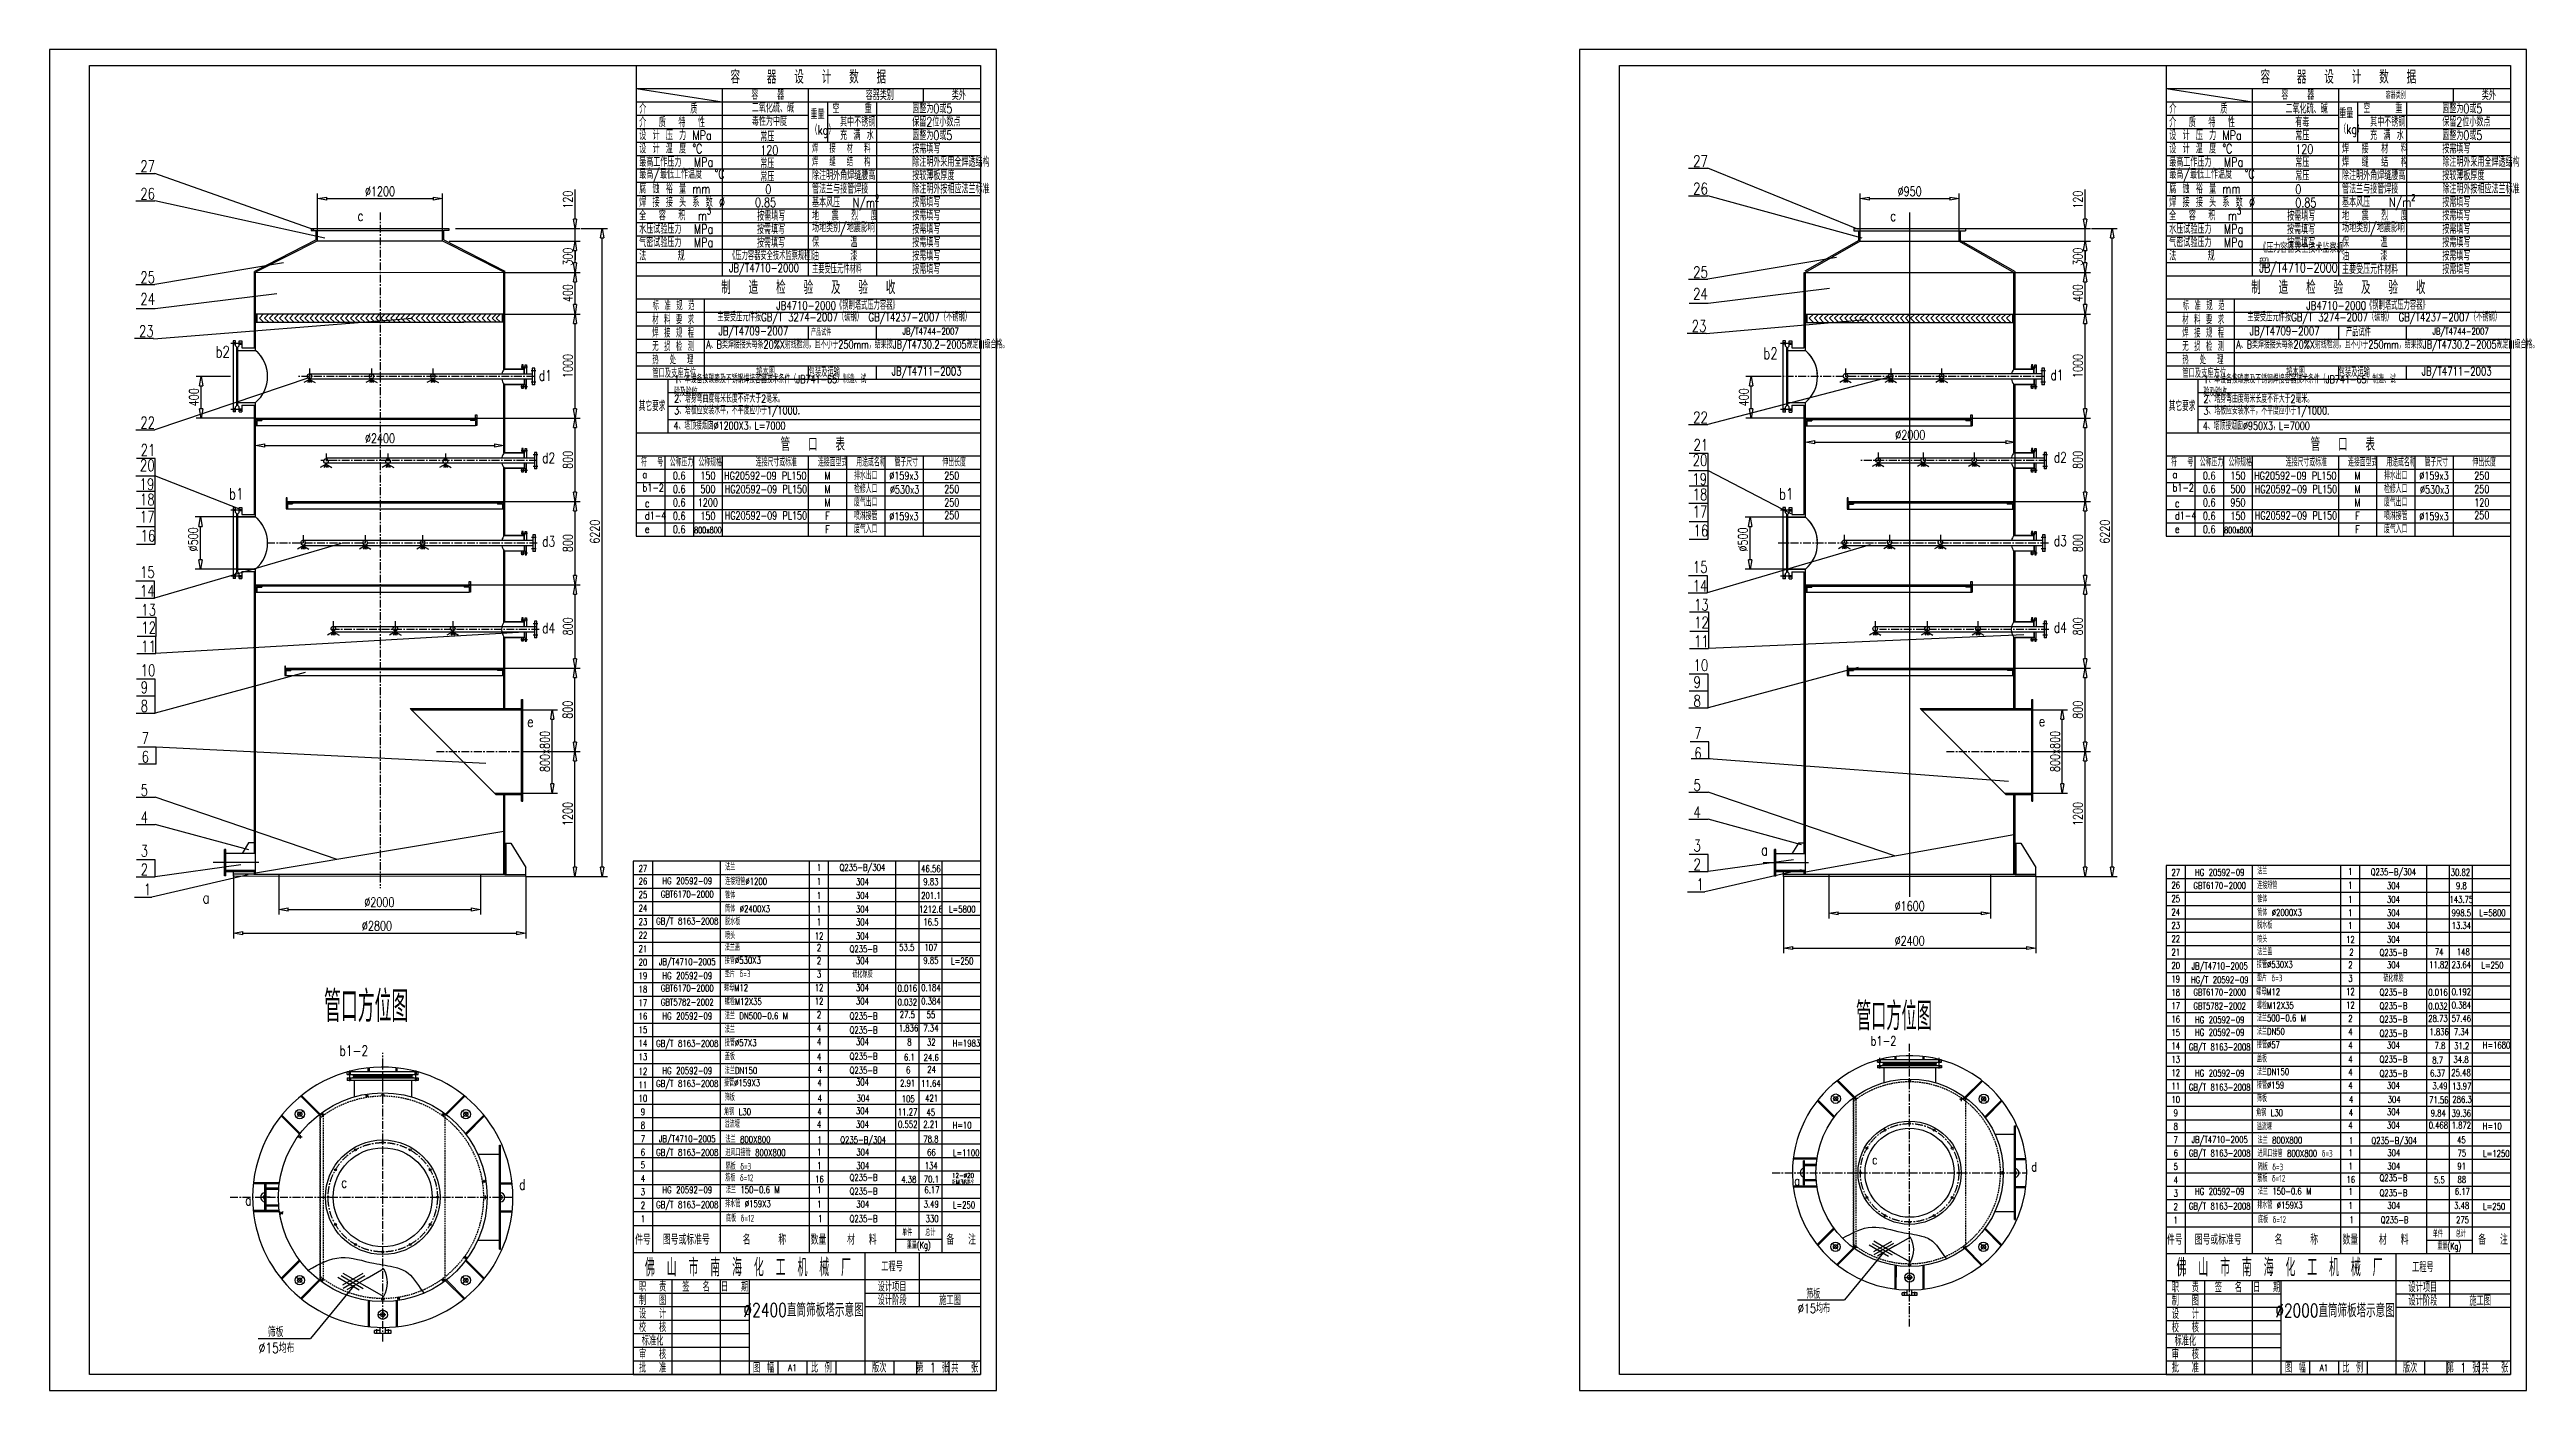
# Model space of a CAD drawing. Header units: inches. Extents: x -49906 to 274435, y 31852 to 49661.
# Drawn here: x -49906 to -26119, y 36786 to 49661 of the extents above; entities that cross this region are included whole.
import ezdxf
from ezdxf.enums import TextEntityAlignment as Align

# ---------------------------------------------------------------- set-up
doc = ezdxf.new("R2010")
doc.units = ezdxf.units.IN
doc.header["$LTSCALE"] = 60
doc.header["$MEASUREMENT"] = 0
for name, pattern in [('CENTER', [2, 1.25, -0.25, 0.25, -0.25]), ('CENTERX2', [101.6, 63.5, -12.7, 12.7, -12.7]), ('DIVIDEX2', [2.5, 1, -0.5, 0, -0.5, 0, -0.5]), ('HIDDEN', [0.375, 0.25, -0.125])]:
    doc.linetypes.add(name, pattern=pattern)
for name, color, linetype in [('2', 2, 'Continuous'), ('3', 3, 'Continuous'), ('4', 4, 'Continuous'), ('cen', 1, 'CENTER'), ('图层1', 2, 'HIDDEN'), ('文字', 3, 'Continuous'), ('细实线', 7, 'Continuous')]:
    doc.layers.add(name, color=color, linetype=linetype)
doc.layers.add('粗实线', color=7, linetype='Continuous', lineweight=30)
doc.styles.get("Standard").update_dxf_attribs({"font": 'txt.shx', "width": 0.75, "bigfont": 'hztxt.shx'})
doc.styles.add('中文', font='txt.shx', dxfattribs={"width": 0.75, "bigfont": 'gbcbig.shx'})
doc.dimstyles.new('ST1-1', dxfattribs={"dimtxt": 90, "dimasz": 90, "dimexe": 50, "dimexo": 0, "dimgap": 25, "dimtad": 1, "dimtxsty": 'Standard', "dimblk": 'CLOSEDBLANK', "dimcen": 3, "dimadec": 0, "dimazin": 0, "dimtfac": 1, "dimtmove": 0, "dimatfit": 3, "dimfxl": 1, "dimarcsym": 1})
doc.dimstyles.get("Standard").update_dxf_attribs({"dimtxt": 0.18, "dimasz": 0.18, "dimexe": 0.18, "dimexo": 0.0625, "dimgap": 0.09, "dimtad": 0, "dimtih": 1, "dimtoh": 1, "dimdec": 4, "dimzin": 0, "dimdsep": 46, "dimtxsty": 'Standard', "dimcen": 0.09, "dimadec": 0, "dimazin": 0, "dimtfac": 1, "dimtdec": 4, "dimtofl": 0, "dimtmove": 0, "dimatfit": 3, "dimfxl": 1, "dimtolj": 1, "dimtzin": 0, "dimarcsym": 0})

msp = doc.modelspace()

# ---------------------------------------------------------------- texts
at = {"color": 2, "linetype": 'Continuous', "ltscale": 2, "style": '中文', "width": 0.75}
for s, height, p in [('c', 100, (-46948.611, 48016.007)), ('d1', 100, (-45206.419, 46481.852)), ('d1', 100, (-30689.056, 46486.961)), ('d2', 100, (-45176.153, 45690.639)), ('d2', 100, (-30658.791, 45695.749)), ('d3', 100, (-45176.153, 44888.746)), ('d3', 100, (-30658.791, 44893.856)), ('d4', 100, (-45176.153, 44057.255)), ('d4', 100, (-30658.791, 44062.365)), ('e', 100, (-45317.577, 43157.969)), ('e', 100, (-30800.215, 43163.078)), ('b1-2', 100, (-47120.411, 39998.34)), ('b1-2', 90, (-32415.873, 40097.337)), ('c', 90, (-32402.757, 38958.214)), ('c', 100, (-47105.839, 38732.648)), ('d', 100, (-45396.185, 38713.669)), ('a', 90, (-33149.645, 38754.578)), ('d', 90, (-30873.837, 38889.839)), ('a', 100, (-48027.177, 38563.125))]:
    msp.add_text(s, height=height, dxfattribs=at).set_placement(p)
at = {"linetype": 'Continuous', "ltscale": 2, "style": '中文', "width": 0.75}
for s, height, p in [('%%c15均布', 90, (-33115.474, 37529.145)), ('筛板', 90, (-33035.925, 37667.519)), ('筛板', 100, (-47809.359, 37298.542)), ('%%c15均布', 100, (-47897.746, 37144.793))]:
    msp.add_text(s, height=height, dxfattribs=at).set_placement(p)
at = {"layer": '2', "color": 7, "style": '中文', "width": 0.75}
for height, p in [(300, (-47269.918, 40323.725)), (270, (-32557.43, 40243.974))]:
    msp.add_text('管口方位图', height=height, dxfattribs=at).set_placement(p)
at = {"layer": '文字', "style": '中文', "width": 0.75}
for s, height, p in [('0.6', 75, (-43858.945, 45531.856)), ('0.6', 75, (-43858.945, 45403.26)), ('500', 75, (-43583.383, 45403.26)), ('150', 75, (-43583.383, 45531.856)), ('HG20592-09 PL150', 75, (-43032.259, 45531.856)), ('HG20592-09 PL150', 75, (-43026.431, 45403.016)), ('M', 75, (-42435.208, 45531.856)), ('M', 75, (-42435.208, 45403.26)), ('检修人口', 75, (-42067.792, 45403.26)), ('排水出口', 75, (-42067.792, 45531.856)), ('%%C159x3', 75, (-41700.376, 45531.856)), ('%%C530x3', 75, (-41694.048, 45399.078)), ('250', 75, (-41241.106, 45531.856)), ('250', 75, (-41241.106, 45403.26)), ('0.6', 75, (-29165.17, 45531.856)), ('0.6', 75, (-29165.17, 45403.26)), ('500', 75, (-28889.608, 45403.26)), ('150', 75, (-28889.608, 45531.856)), ('HG20592-09 PL150', 75, (-28338.484, 45531.856)), ('HG20592-09 PL150', 75, (-28332.655, 45403.016)), ('M', 75, (-27741.433, 45531.856)), ('M', 75, (-27741.433, 45403.26)), ('检修人口', 75, (-27374.017, 45403.26)), ('排水出口', 75, (-27374.017, 45531.856)), ('%%C159x3', 75, (-27006.601, 45531.856)), ('%%C530x3', 75, (-27000.272, 45399.078)), ('250', 75, (-26547.331, 45531.856)), ('250', 75, (-26547.331, 45403.26)), ('0.6', 75, (-43858.945, 45274.665)), ('0.6', 75, (-43858.945, 45146.069)), ('1200', 75, (-43583.383, 45274.665)), ('150', 75, (-43583.383, 45146.069)), ('HG20592-09 PL150', 75, (-43026.431, 45149.939)), ('M', 75, (-42435.208, 45274.665)), ('F', 75, (-42435.208, 45146.069)), ('废气出口', 75, (-42067.792, 45274.665)), ('喷淋接管', 75, (-42067.792, 45146.069)), ('%%C159x3', 75, (-41700.376, 45142.28)), ('250', 75, (-41241.106, 45274.665)), ('250', 75, (-41241.106, 45152.939)), ('0.6', 75, (-29165.17, 45274.665)), ('0.6', 75, (-29165.17, 45146.069)), ('950', 75, (-28889.608, 45274.665)), ('150', 75, (-28889.608, 45146.069)), ('HG20592-09 PL150', 75, (-28332.655, 45149.939)), ('M', 75, (-27741.433, 45274.665)), ('F', 75, (-27741.433, 45146.069)), ('废气出口', 75, (-27374.017, 45274.665)), ('喷淋接管', 75, (-27374.017, 45146.069)), ('%%C159x3', 75, (-27006.601, 45142.28)), ('250', 75, (-26547.331, 45152.939)), ('120', 75, (-26547.331, 45274.665)), ('0.6', 75, (-43858.945, 45017.474)), ('800x800', 60, (-43583.383, 45017.474)), ('F', 75, (-42435.208, 45017.474)), ('废气入口', 75, (-42067.792, 45017.474)), ('0.6', 75, (-29165.17, 45017.474)), ('800x800', 60, (-28889.608, 45017.474)), ('F', 75, (-27741.433, 45017.474)), ('废气入口', 75, (-27374.017, 45017.474)), ('27', 64.8336, (-44207.225, 41765.189)), ('26', 64.8336, (-44207.225, 41643.669)), ('HG 20592-09', 64.83362, (-43781.741, 41646.921)), ('1', 64.834, (-42516.001, 41776.013)), ('1', 64.834, (-42516.001, 41641.827)), ('Q235-B/304', 64.8336, (-42099.213, 41776.013)), ('304', 64.8336, (-42099.213, 41638.664)), ('46.56', 64.8336, (-41441.615, 41764.373)), ('9.83', 64.8336, (-41441.615, 41638.664)), ('27', 64.2978, (-29486.659, 41726.482)), ('26', 64.2978, (-29486.659, 41604.791)), ('GBT6170-2000', 64.2978, (-29064.691, 41601.745)), ('HG 20592-09', 64.2978, (-29064.691, 41728.842)), ('1', 64.298, (-27809.411, 41737.165)), ('1', 64.298, (-27809.411, 41604.088)), ('Q235-B/304', 64.2978, (-27395.976, 41732.858)), ('304', 64.2978, (-27396.068, 41600.951)), ('30.82', 64.2978, (-26752.694, 41729.152)), ('9.8', 64.2978, (-26743.905, 41600.581)), ('25', 64.8336, (-44207.225, 41514.001)), ('24', 64.8336, (-44207.225, 41384.334)), ('GBT6170-2000', 64.83362, (-43781.741, 41518.765)), ('1', 64.834, (-42516.001, 41505.745)), ('1', 64.834, (-42516.001, 41375.041)), ('304', 64.8336, (-42099.213, 41505.745)), ('304', 64.8336, (-42099.213, 41375.041)), ('1212.6', 64.8336, (-41441.615, 41375.041)), ('201.1', 64.8336, (-41441.615, 41505.745)), ('L=5800', 64.8336, (-41141.067, 41375.041)), ('25', 64.2978, (-29486.659, 41476.196)), ('24', 64.2978, (-29486.659, 41347.6)), ('1', 64.298, (-27809.411, 41469.13)), ('1', 64.298, (-27809.411, 41339.507)), ('304', 64.2978, (-27396.068, 41469.13)), ('304', 64.2978, (-27396.068, 41339.507)), ('143.75', 64.2978, (-26743.905, 41469.13)), ('998.5', 64.2978, (-26743.905, 41339.507)), ('L=5800', 64.2978, (-26445.841, 41339.507)), ('23', 64.8336, (-44207.225, 41254.667)), ('22', 64.8336, (-44207.225, 41125)), ('GB/T 8163-2008', 64.83362, (-43781.741, 41260.316)), ('12', 64.8336, (-42516.001, 41117.109)), ('1', 64.834, (-42516.001, 41252.279)), ('304', 64.8336, (-42099.213, 41252.279)), ('304', 64.8336, (-42099.213, 41117.109)), ('16.5', 64.8336, (-41441.615, 41252.279)), ('23', 64.2978, (-29486.659, 41219.004)), ('22', 64.2978, (-29486.659, 41090.409)), ('1', 64.298, (-27809.411, 41217.759)), ('304', 64.2978, (-27396.068, 41217.759)), ('13.34', 64.2978, (-26743.905, 41217.759)), ('21', 64.8336, (-44207.225, 40995.333)), ('20', 64.8336, (-44207.225, 40865.665)), ('JB/T4710-2005', 64.83362, (-43781.741, 40870.253)), ('2', 64.834, (-42515.908, 41005.59)), ('2', 64.834, (-42515.908, 40880.247)), ('Q235-B', 64.8336, (-42088, 40993.282)), ('304', 64.8336, (-42099.12, 40880.247)), ('53.5', 64.8336, (-41673.418, 41008.111)), ('9.85', 64.8336, (-41441.615, 40882.768)), ('107', 64.8336, (-41441.615, 41008.111)), ('L=250', 64.8336, (-41141.067, 40877.165)), ('21', 64.2978, (-29486.659, 40961.813)), ('12', 64.2978, (-27809.411, 41083.706)), ('2', 64.834, (-27799.548, 40961.962)), ('Q235-B', 64.2978, (-27395.976, 40958.554)), ('304', 64.2978, (-27396.068, 41083.706)), ('74', 64.8336, (-26957.058, 40964.483)), ('148', 64.8336, (-26725.255, 40964.483)), ('19', 64.8336, (-44207.225, 40735.998)), ('GBT6170-2000', 64.83362, (-43781.741, 40616.634)), ('HG 20592-09', 64.83362, (-43781.741, 40736.468)), ('12', 64.8336, (-42515.908, 40621.759)), ('3', 64.834, (-42515.908, 40750.58)), ('硫化橡胶', 64.8336, (-42099.12, 40750.58)), ('304', 64.8336, (-42099.12, 40621.759)), ('304', 64.8336, (-42099.12, 40620.913)), ('0.016', 64.8336, (-41668.111, 40615.419)), ('0.184', 64.8336, (-41441.522, 40620.913)), ('20', 64.2978, (-29486.659, 40833.218)), ('19', 64.2978, (-29486.659, 40704.622)), ('HG/T 20592-09', 64.2978, (-29064.691, 40697.088)), ('JB/T4710-2005', 64.2978, (-29064.691, 40829.767)), ('2', 64.298, (-27809.319, 40839.679)), ('3', 64.298, (-27809.319, 40711.084)), ('硫化橡胶', 64.2978, (-27395.976, 40711.084)), ('304', 64.2978, (-27395.976, 40839.679)), ('11.82', 64.2978, (-26960.138, 40842.179)), ('23.64', 64.2978, (-26743.905, 40842.179)), ('L=250', 64.2978, (-26445.841, 40836.622)), ('18', 64.8336, (-44207.225, 40606.331)), ('17', 64.8336, (-44207.225, 40476.664)), ('GBT5782-2002', 64.83362, (-43781.741, 40482.693)), ('12', 64.8336, (-42515.908, 40492.091)), ('304', 64.8336, (-42099.12, 40492.091)), ('0.032', 64.8336, (-41668.111, 40482.134)), ('0.384', 64.8336, (-41441.522, 40492.091)), ('18', 64.2978, (-29486.659, 40576.026)), ('17', 64.2978, (-29486.659, 40447.431)), ('GBT6170-2000', 64.2978, (-29064.691, 40578.245)), ('GBT5782-2002', 64.2978, (-29064.691, 40445.411)), ('12', 64.2978, (-27809.319, 40583.327)), ('12', 64.2978, (-27809.319, 40454.731)), ('Q235-B', 64.2978, (-27395.976, 40577.96)), ('Q235-B', 64.2978, (-27395.976, 40447.476)), ('0.016', 64.2978, (-26968.53, 40577.039)), ('0.032', 64.2978, (-26968.53, 40444.857)), ('0.192', 64.2978, (-26743.813, 40582.488)), ('0.384', 64.2978, (-26743.813, 40454.731)), ('16', 64.8336, (-44207.225, 40346.996)), ('15', 64.8336, (-44207.225, 40217.329)), ('HG 20592-09', 64.83362, (-43781.741, 40349.544)), ('2', 64.834, (-42515.908, 40362.424)), ('4', 64.834, (-42515.908, 40232.757)), ('Q235-B', 64.8336, (-42088, 40349.686)), ('Q235-B', 64.8336, (-42088, 40215.252)), ('1.836', 64.8336, (-41656.94, 40232.757)), ('27.5', 64.8336, (-41668.111, 40362.622)), ('7.34', 64.8336, (-41441.522, 40232.757)), ('55', 64.8336, (-41441.522, 40362.424)), ('16', 64.2978, (-29486.659, 40318.835)), ('15', 64.2978, (-29486.659, 40190.24)), ('HG 20592-09', 64.2978, (-29064.691, 40313.362)), ('HG 20592-09', 64.2978, (-29064.691, 40192.92)), ('2', 64.298, (-27809.319, 40326.136)), ('4', 64.298, (-27809.319, 40197.54)), ('Q235-B', 64.2978, (-27395.976, 40318.2)), ('Q235-B', 64.2978, (-27395.976, 40183.138)), ('28.73', 64.2978, (-26968.53, 40326.332)), ('1.836', 64.2978, (-26957.45, 40197.54)), ('57.46', 64.2978, (-26743.813, 40326.136)), ('7.34', 64.2978, (-26743.813, 40197.54)), ('14', 64.8336, (-44207.225, 40087.662)), ('13', 64.8336, (-44207.225, 39957.995)), ('GB/T 8163-2008', 64.83362, (-43781.741, 40086.145)), ('4', 64.834, (-42515.908, 40103.09)), ('4', 64.834, (-42515.908, 39956.921)), ('Q235-B', 64.8336, (-42088, 39962.848)), ('304', 64.8336, (-42099.12, 40103.09)), ('6.1', 64.8336, (-41648.497, 39953.015)), ('8', 64.834, (-41648.497, 40099.183)), ('24.6', 64.8336, (-41438.344, 39950.996)), ('32', 64.8336, (-41438.344, 40097.164)), ('14', 64.2978, (-29486.659, 40061.644)), ('13', 64.2978, (-29486.659, 39933.048)), ('GB/T 8163-2008', 64.2978, (-29064.691, 40052.14)), ('4', 64.298, (-27809.319, 40068.945)), ('4', 64.298, (-27809.319, 39934.217)), ('Q235-B', 64.2978, (-27395.976, 39934.217)), ('304', 64.2978, (-27395.976, 40068.945)), ('8.7', 64.8336, (-26971.709, 39925.716)), ('7.8', 64.2978, (-26949.078, 40065.07)), ('34.8', 64.8336, (-26746.771, 39931.321)), ('31.2', 64.2978, (-26740.661, 40063.068)), ('12', 64.8336, (-44207.225, 39818.137)), ('11', 64.8336, (-44207.225, 39688.469)), ('GB/T 8163-2008', 64.83362, (-43781.741, 39700.575)), ('HG 20592-09', 64.83362, (-43781.741, 39824.176)), ('4', 64.834, (-42510.736, 39708.465)), ('4', 64.834, (-42509.237, 39836.462)), ('Q235-B', 64.8336, (-42088, 39828.416)), ('304', 64.8336, (-42099.12, 39715.855)), ('2.91', 64.8336, (-41665.068, 39704.303)), ('6', 64.834, (-41659.79, 39830.858)), ('11.64', 64.8336, (-41442.316, 39701.662)), ('24', 64.8336, (-41434.852, 39836.462)), ('12', 64.2978, (-29486.659, 39804.453)), ('11', 64.2978, (-29486.659, 39675.857)), ('GB/T 8163-2008', 64.2978, (-29064.691, 39665.48)), ('HG 20592-09', 64.2978, (-29064.691, 39801.537)), ('4', 64.298, (-27809.319, 39810.88)), ('4', 64.298, (-27809.319, 39682.285)), ('Q235-B', 64.2978, (-27395.976, 39798.803)), ('304', 64.2978, (-27395.976, 39682.285)), ('6.37', 64.8336, (-26971.709, 39799.873)), ('3.49', 64.2978, (-26949.078, 39678.411)), ('25.48', 64.8336, (-26746.771, 39805.477)), ('13.97', 64.2978, (-26740.661, 39676.408)), ('10', 64.8336, (-44207.225, 39558.802)), ('9', 64.834, (-44207.225, 39429.135)), ('4', 64.834, (-42510.736, 39431.574)), ('4', 64.834, (-42509.237, 39559.571)), ('304', 64.8336, (-42099.12, 39438.964)), ('304', 64.8336, (-42092.45, 39559.571)), ('11.27', 64.8336, (-41665.068, 39427.412)), ('105', 64.8336, (-41659.79, 39553.966)), ('421', 64.8336, (-41434.852, 39559.571)), ('45', 64.8336, (-41442.316, 39424.77)), ('10', 64.2978, (-29486.659, 39547.262)), ('4', 64.298, (-27802.704, 39548.831)), ('304', 64.2978, (-27395.976, 39429.221)), ('304', 64.2978, (-27389.361, 39548.831)), ('71.56', 64.2978, (-26960.277, 39543.273)), ('286.3', 64.2978, (-26737.198, 39548.831)), ('8', 64.834, (-44207.225, 39299.468)), ('4', 64.834, (-42515.908, 39309.297)), ('304', 64.8336, (-42099.12, 39309.297)), ('0.552', 64.8336, (-41663.997, 39309.297)), ('2.21', 64.8336, (-41441.522, 39309.297)), ('9', 64.298, (-29486.659, 39418.666)), ('8', 64.298, (-29486.659, 39290.07)), ('4', 64.298, (-27809.319, 39300.625)), ('4', 64.298, (-27804.19, 39421.892)), ('304', 64.2978, (-27395.976, 39300.625)), ('0.468', 64.2978, (-26964.449, 39300.625)), ('9.84', 64.2978, (-26965.511, 39417.764)), ('39.36', 64.2978, (-26744.6, 39415.145)), ('1.872', 64.2978, (-26743.813, 39300.625)), ('7', 64.834, (-44207.225, 39169.8)), ('6', 64.834, (-44207.225, 39040.133)), ('GB/T 8163-2008', 64.83362, (-43781.741, 39039.674)), ('JB/T4710-2005', 64.83362, (-43781.741, 39170.13)), ('1', 64.834, (-42512.855, 39042.353)), ('1', 64.834, (-42509.237, 39160.303)), ('Q235-B/304', 64.8336, (-42092.45, 39160.303)), ('304', 64.8336, (-42096.067, 39042.353)), ('78.8', 64.8336, (-41441.396, 39167.293)), ('66', 64.8336, (-41436.774, 39039.678)), ('7', 64.298, (-29486.659, 39161.475)), ('6', 64.298, (-29486.659, 39032.879)), ('GB/T 8163-2008', 64.2978, (-29064.691, 39033.231)), ('JB/T4710-2005', 64.2978, (-29064.691, 39162.609)), ('1', 64.298, (-27806.291, 39035.887)), ('1', 64.298, (-27802.704, 39152.863)), ('Q235-B/304', 64.2978, (-27389.361, 39152.863)), ('304', 64.2978, (-27392.948, 39035.887)), ('45', 64.2978, (-26743.687, 39159.795)), ('75', 64.2978, (-26739.104, 39033.234)), ('5', 64.834, (-44207.225, 38919.469)), ('4', 64.834, (-44207.225, 38789.802)), ('16', 64.8336, (-42511.557, 38783.256)), ('1', 64.834, (-42512.855, 38912.686)), ('Q235-B', 64.8336, (-42088, 38798.869)), ('304', 64.8336, (-42096.067, 38912.686)), ('4.38', 64.8336, (-41653.831, 38779.953)), ('70.1', 64.8336, (-41437.172, 38782.921)), ('134', 64.8336, (-41438.469, 38912.686)), ('5', 64.298, (-29486.659, 38904.284)), ('4', 64.298, (-29486.659, 38775.688)), ('16', 64.2978, (-27805.005, 38778.932)), ('1', 64.298, (-27806.291, 38907.292)), ('Q235-B', 64.2978, (-27395.976, 38796.038)), ('304', 64.2978, (-27392.948, 38907.292)), ('5.5', 64.2978, (-26954.367, 38775.656)), ('91', 64.2978, (-26740.785, 38907.292)), ('88', 64.2978, (-26739.498, 38778.599)), ('3', 64.834, (-44207.225, 38661.322)), ('2', 64.834, (-44207.225, 38531.655)), ('GB/T 8163-2008', 64.83362, (-43781.741, 38537.894)), ('HG 20592-09', 64.83362, (-43781.741, 38680.227)), ('1', 64.834, (-42513.378, 38679.519)), ('1', 64.834, (-42512.855, 38542.735)), ('Q235-B', 64.8336, (-42088, 38667.18)), ('304', 64.8336, (-42096.067, 38542.735)), ('3.49', 64.8336, (-41438.469, 38542.735)), ('6.17', 64.8336, (-41431.429, 38679.519)), ('3', 64.298, (-29486.659, 38647.092)), ('2', 64.298, (-29486.659, 38518.497)), ('GB/T 8163-2008', 64.2978, (-29064.691, 38524.685)), ('HG 20592-09', 64.2978, (-29064.691, 38665.841)), ('1', 64.298, (-27806.811, 38665.139)), ('1', 64.298, (-27806.291, 38529.485)), ('Q235-B', 64.2978, (-27395.976, 38651.944)), ('304', 64.2978, (-27392.948, 38529.485)), ('3.48', 64.2978, (-26740.785, 38529.485)), ('6.17', 64.2978, (-26733.803, 38665.139)), ('1', 64.834, (-44207.225, 38401.988)), ('1', 64.834, (-42504.788, 38403.801)), ('Q235-B', 64.8336, (-42088, 38403.801)), ('330', 64.8336, (-41430.402, 38403.801)), ('1', 64.298, (-29486.659, 38389.901)), ('1', 64.298, (-27798.291, 38391.699)), ('Q235-B', 64.2978, (-27384.948, 38391.699)), ('275', 64.2978, (-26732.785, 38391.699))]:
    msp.add_text(s, height=height, dxfattribs=at).set_placement(p, align=Align.CENTER)
for s, height, p in [('H=1983', 64.8336, (-41234.302, 40087.66)), ('H=1680', 64.2978, (-26538.305, 40070.84)), ('H=10', 64.8336, (-41234.302, 39300.957)), ('H=10', 64.2978, (-26538.305, 39292.354)), ('L=1100', 64.8336, (-41231.249, 39035.333)), ('L=1250', 64.2978, (-26535.277, 39028.925)), ('L=250', 64.8336, (-41231.249, 38534.715)), ('L=250', 64.2978, (-26535.277, 38521.532))]:
    msp.add_text(s, height=height, dxfattribs=at).set_placement(p)
at = {"layer": '文字', "style": '中文'}
for s, insert, char_height, width, attachment_point in [('容   器  设  计  数  据', (-42618.916, 49397.964), 128.5956, 3306.744, 5), ('容   器', (-43166.514, 49224.898), 90, 826.686, 4), ('容器类别', (-42067.792, 49221.605), 90, 826.686, 4), ('类外', (-41241.106, 49221.605), 90, 826.686, 4), ('容   器  设  计  数  据', (-27925.141, 49397.964), 128.5956, 3306.744, 5), ('容   器', (-28472.739, 49224.898), 90, 826.686, 4), ('容器类别', (-27374.017, 49221.605), 64.2978, 1102.248, 5), ('类外', (-26547.331, 49221.605), 90, 826.686, 4), ('\\pi3.938;介  质  特  性', (-44246.284, 48960.739), 90, 826.686, 4), ('\\pi4.355;介       质', (-44246.284, 49091.172), 90, 826.686, 4), ('毒性为中度', (-43161.47, 48973.197), 90, 826.686, 4), ('二氧化硫、碱', (-43161.47, 49101.793), 90, 826.686, 4), ('重量\\P（kg）', (-42598.147, 48949.461), 90, 826.686, 4), ('空    重', (-42386.306, 49093.191), 90, 899.39952, 4), ('其中不锈钢', (-42313.593, 48966.25), 90, 826.686, 4), ('保留2位小数点', (-41620.67, 48966.25), 90, 826.686, 4), ('圆整为0或5', (-41620.67, 49094.846), 90, 826.686, 4), ('\\pi3.5;介  质  特  性', (-29552.508, 48960.739), 90, 826.686, 4), ('\\pi4.355;介       质', (-29552.508, 49091.172), 90, 826.686, 4), ('二氧化硫、碱', (-28432.59, 49092.362), 90, 920.79227, 4), ('有毒', (-28338.484, 48962.576), 90, 826.686, 4), ('重量\\P（kg）', (-27916.964, 48956.766), 90, 910.36332, 4), ('空    重', (-27685.57, 49097.108), 90, 826.686, 4), ('其中不锈钢', (-27619.817, 48966.25), 90, 826.686, 4), ('保留2位小数点', (-26926.894, 48966.25), 90, 826.686, 4), ('圆整为0或5', (-26926.894, 49094.846), 90, 826.686, 4), ('\\pi3.5;设 计 压 力 MPa', (-44246.284, 48837.655), 90, 826.686, 4), ('\\pi3.5;设 计 温 度 {\\Ftxt,hztxts|c134;%%D}C', (-44246.284, 48709.059), 90, 826.686, 4), ('常压', (-43080.42, 48824.357), 90, 826.686, 4), ('充 满 水', (-42313.593, 48837.655), 90, 826.686, 4), ('按需填写', (-41620.67, 48709.059), 90, 826.686, 4), ('圆整为0或5', (-41620.67, 48837.655), 90, 826.686, 4), ('\\pi3.5;设 计 压 力 MPa', (-29552.508, 48837.655), 90, 826.686, 4), ('\\pi3.5;设 计 温 度 {\\Ftxt,hztxts|c134;%%D}C', (-29552.508, 48709.059), 90, 826.686, 4), ('常压', (-28338.484, 48833.981), 90, 826.686, 4), ('充 满 水', (-27619.817, 48837.655), 90, 826.686, 4), ('按需填写', (-26926.894, 48709.059), 90, 826.686, 4), ('圆整为0或5', (-26926.894, 48837.655), 90, 826.686, 4), ('\\pi3.5;最高工作压力  MPa', (-44246.284, 48580.464), 90, 826.686, 4), ('\\pi3.5;最高/最低工作温度  {\\Ftxt,hztxts|c134;%%D}C', (-44246.284, 48451.868), 90, 826.686, 4), ('常压', (-43080.42, 48567.166), 90, 826.686, 4), ('120', (-43080.42, 48695.762), 90, 826.686, 4), ('\\pi3.5;焊  接  材  料', (-42586.92, 48709.059), 80, 826.686, 4), ('\\pi3.5;焊  缝  结  构', (-42586.92, 48580.464), 80, 826.686, 4), ('除注明外采用全焊透结构', (-41620.67, 48580.464), 90, 826.686, 4), ('\\pi3.5;最高工作压力  MPa', (-29552.508, 48580.464), 90, 826.686, 4), ('\\pi3.5;最高/最低工作温度  {\\Ftxt,hztxts|c134;%%D}C', (-29552.508, 48451.868), 90, 826.686, 4), ('常压', (-28338.484, 48576.79), 90, 826.686, 4), ('120', (-28338.484, 48705.385), 90, 826.686, 4), ('\\pi3.5;焊  接  材  料', (-27893.144, 48709.059), 90, 826.686, 4), ('\\pi3.5;焊  缝  结  构', (-27893.144, 48580.464), 90, 826.686, 4), ('除注明外采用全焊透结构', (-26926.894, 48580.464), 90, 826.686, 4), ('\\pi3.5;腐 蚀 裕 量 mm', (-44246.284, 48323.272), 90, 826.686, 4), ('常压', (-43080.42, 48438.57), 90, 826.686, 4), ('0', (-43032.259, 48319.598), 90, 826.686, 4), ('\\pi3.5;管法兰与接管焊接', (-42586.92, 48323.272), 90, 826.686, 4), ('\\pi3.5;除注明外角焊缝腰高', (-42586.92, 48451.868), 90, 826.686, 4), ('按较薄板厚度', (-41620.67, 48451.868), 90, 826.686, 4), ('除注明外按相应法兰标准', (-41620.67, 48323.272), 90, 826.686, 4), ('\\pi3.5;腐 蚀 裕 量 mm', (-29552.508, 48323.272), 90, 826.686, 4), ('常压', (-28338.484, 48448.194), 90, 826.686, 4), ('0', (-28338.484, 48319.598), 90, 826.686, 4), ('\\pi3.5;管法兰与接管焊接', (-27893.144, 48323.272), 90, 826.686, 4), ('\\pi3.5;除注明外角焊缝腰高', (-27893.144, 48451.868), 90, 826.686, 4), ('按较薄板厚度', (-26926.894, 48451.868), 90, 826.686, 4), ('除注明外按相应法兰标准', (-26926.894, 48323.272), 90, 826.686, 4), ('\\A1;\\pi3.5;全  容  积  m{\\H0.7x;\\S3^   ;}', (-44246.284, 48066.081), 90, 826.686, 4), ('\\pi3.5;焊 接 接 头 系 数 %%C', (-44246.284, 48194.677), 90, 826.686, 4), ('0.85', (-43130.488, 48193.655), 90, 826.686, 4), ('按需填写', (-43109.806, 48062.407), 90, 826.686, 4), ('\\pi3.5;地  震  烈  度', (-42586.92, 48066.081), 90, 826.686, 4), ('\\A1;\\pi3.5;基本风压  N/m{\\H0.7x;\\S2^  ;\\H1.429x; }', (-42586.92, 48191.177), 90, 826.686, 4), ('按需填写', (-41620.67, 48194.677), 90, 826.686, 4), ('按需填写', (-41620.67, 48066.081), 90, 826.686, 4), ('\\A1;\\pi3.5;全  容  积  m{\\H0.7x;\\S3^   ;}', (-29552.508, 48066.081), 90, 826.686, 4), ('\\pi3.5;焊 接 接 头 系 数 %%C', (-29552.508, 48194.677), 90, 826.686, 4), ('按需填写', (-28416.03, 48062.407), 90, 826.686, 4), ('0.85', (-28338.484, 48191.003), 90, 826.686, 4), ('\\pi3.5;地  震  烈  度', (-27893.144, 48066.081), 90, 826.686, 4), ('\\A1;\\pi3.5;基本风压   N/m{\\H0.7x;\\S2^  ;\\H1.429x; }', (-27893.144, 48194.677), 90, 826.686, 4), ('按需填写', (-26926.894, 48194.677), 90, 826.686, 4), ('按需填写', (-26926.894, 48066.081), 90, 826.686, 4), ('\\pi3.5;气密试验压力  MPa', (-44246.284, 47808.89), 90, 826.686, 4), ('\\pi3.5;水压试验压力  MPa', (-44246.284, 47937.486), 90, 826.686, 4), ('按需填写', (-43112.465, 47933.812), 90, 826.686, 4), ('按需填写', (-43112.465, 47805.216), 90, 826.686, 4), ('\\pi3.5;保     温', (-42586.92, 47808.89), 90, 826.686, 4), ('\\pi3.5;场地类别/地震影响', (-42586.92, 47937.486), 90, 826.686, 4), ('按需填写', (-41620.67, 47937.486), 90, 826.686, 4), ('按需填写', (-41620.67, 47808.89), 90, 826.686, 4), ('\\pi3.5;气密试验压力  MPa', (-29552.508, 47808.89), 90, 826.686, 4), ('\\pi3.5;水压试验压力  MPa', (-29552.508, 47937.486), 90, 826.686, 4), ('按需填写', (-28418.69, 47933.812), 90, 826.686, 4), ('按需填写', (-28418.69, 47805.216), 90, 826.686, 4), ('\\pi3.5;保     温', (-27893.144, 47808.89), 90, 826.686, 4), ('\\pi3.5;场地类别/地震影响', (-27893.144, 47937.486), 90, 826.686, 4), ('按需填写', (-26926.894, 47937.486), 90, 826.686, 4), ('按需填写', (-26926.894, 47808.89), 90, 826.686, 4), ('\\pi3.5;法     规', (-44246.284, 47680.294), 90, 826.686, 4), ('JB/T4710-2000', (-43379.569, 47551.699), 80, 826.686, 4), ('《压力容器安全技术监察规程》', (-43379.569, 47680.294), 80, 826.686, 4), ('\\pi3.5;油     漆', (-42586.92, 47680.294), 90, 826.686, 4), ('\\pi3.5;主要受压元件材料', (-42586.92, 47551.699), 80, 826.686, 4), ('按需填写', (-41620.67, 47680.294), 90, 826.686, 4), ('按需填写', (-41620.67, 47551.699), 90, 826.686, 4), ('\\pi3.5;法     规', (-29552.508, 47680.294), 90, 826.686, 4), ('JB/T4710-2000', (-28685.794, 47551.699), 90, 826.686, 4), ('《压力容器安全技术监察规程》', (-28685.794, 47680.294), 90, 826.686, 4), ('\\pi3.5;油     漆', (-27893.144, 47680.294), 90, 826.686, 4), ('\\pi3.5;主要受压元件材料', (-27893.144, 47551.699), 90, 826.686, 4), ('按需填写', (-26926.894, 47680.294), 90, 826.686, 4), ('按需填写', (-26926.894, 47551.699), 90, 826.686, 4), ('制  造  检  验  及  验  收', (-42618.916, 47377.176), 128.5956, 3306.744, 5), ('制  造  检  验  及  验  收', (-27925.141, 47377.176), 128.5956, 3306.744, 5), ('\\pi3.5;材 料 要 求', (-44120.591, 47064.624), 80, 826.686, 4), ('\\pi4.083;标 准 规 范', (-44117.866, 47198.666), 80, 826.686, 4), (' 主要受压元件按{\\C2;GB/T 3274-2007（碳钢） GB/T4237-2007（不锈钢）}', (-43545.439, 47078.612), 80, 2922.18001, 4), ('JB4710-2000《钢制塔式压力容器》', (-42925.92, 47202.654), 80, 2250.69675, 4), ('\\pi3.5;材 料 要 求', (-29426.815, 47064.624), 80, 826.686, 4), ('\\pi4.083;标 准 规 范', (-29424.09, 47198.666), 80, 826.686, 4), (' 主要受压元件按{\\C2;GB/T 3274-2007（碳钢） GB/T4237-2007（不锈钢）}', (-28851.663, 47078.612), 80, 2922.18001, 4), ('JB4710-2000《钢制塔式压力容器》', (-28232.144, 47202.654), 80, 2250.69675, 4), ('\\pi3.5;焊 接 规 程', (-44120.591, 46936.028), 80, 826.686, 4), ('{\\H0.95x; A、B类焊接接头每条20%X射线检测，且不小于250mm，结果按JB/T4730.2-2005规定III级合格。\\H1.504x; }', (-43651.207, 46816.867), 80, 3099.69871, 4), ('JB/T4709-2007', (-43481.298, 46945.462), 80, 826.686, 4), ('\\pi3.5;产品试件', (-42595.665, 46945.462), 64.2978, 652.11866, 4), (' JB/T4744-2007', (-41466.171, 46945.462), 64.2978, 1001.25334, 5), ('\\pi3.5;焊 接 规 程', (-29426.815, 46936.028), 80, 826.686, 4), ('{\\H0.95x; A、B类焊接接头每条20%X射线检测，且不小于250mm，结果按JB/T4730.2-2005规定III级合格。\\H1.504x; }', (-28957.432, 46816.867), 80, 3099.69871, 4), ('JB/T4709-2007', (-28776.355, 46945.51), 80, 1177.27347, 4), ('\\pi3.5;产品试件', (-27855.47, 46946.403), 80, 1177.27347, 4), (' JB/T4744-2007', (-26772.395, 46945.462), 64.2978, 1001.25334, 5), ('\\pi3.5;无 损 检 测', (-44120.591, 46807.433), 80, 826.686, 4), ('\\pi3.5;热  处  理', (-44120.591, 46678.837), 80, 826.686, 4), (' JB/T4711-2003', (-41871.377, 46559.676), 80, 826.686, 4), ('\\pi3.5;无 损 检 测', (-29426.815, 46807.433), 80, 826.686, 4), ('\\pi3.5;热  处  理', (-29426.815, 46678.837), 80, 826.686, 4), (' JB/T4711-2003', (-27177.601, 46559.676), 80, 826.686, 4), ('\\pi3.5;管口及支座方位', (-44120.591, 46550.242), 80, 826.686, 4), ('1、本设备按碳素及不锈钢焊接容器技术条件（JB741-65）制造、试验及验收。', (-43908.639, 46433.167), 75, 1866.52208, 4), ('按本图', (-43119.543, 46559.676), 80, 826.686, 4), ('\\pi3.5;包装及运输', (-42618.916, 46559.676), 80, 826.686, 4), ('\\pi3.5;管口及支座方位', (-29426.815, 46550.242), 80, 826.686, 4), ('1、本设备按碳素及不锈钢焊接容器技术条件（JB741-65）制造、试验及验收。', (-29221.021, 46431.535), 75, 1866.52208, 4), ('按本图', (-28425.767, 46559.676), 80, 826.686, 4), ('\\pi3.5;包装及运输', (-27925.141, 46559.676), 80, 826.686, 4), ('其它要求', (-44119.646, 46233.678), 85, 355.50352, 5), ('2、塔身弯曲度每米长度不许大于2毫米。\\P', (-43907.693, 46308.108), 75, 1866.52208, 4), ('3、塔板应安装水平，不平度应小于1/1000.\\P', (-43907.693, 46183.71), 75, 1866.52208, 4), ('其它要求', (-29425.871, 46233.678), 85, 355.50352, 5), ('2、塔身弯曲度每米长度不许大于2毫米。\\P', (-29220.074, 46306.476), 75, 1866.52208, 4), ('3、塔板应安装水平，不平度应小于1/1000.\\P', (-29220.074, 46182.078), 75, 1866.52208, 4), ('4、塔顶接烟囱∅1200X3，L=7000', (-43914.611, 46047.793), 75, 1866.52208, 4), (' 管  口  表', (-42618.916, 45870.771), 128.5956, 3306.744, 5), ('4、塔顶接烟囱∅950X3，L=7000', (-29226.992, 46046.161), 75, 1866.52208, 4), (' 管  口  表', (-27925.141, 45870.771), 128.5956, 3306.744, 5), (' 管  口  表', (-27925.141, 45870.771), 128.5956, 3306.744, 5), ('符  号', (-44224.963, 45696.248), 75, 1205.68328, 4), ('公称压力', (-43949.401, 45696.248), 75, 1205.68328, 4), ('公称规格', (-43673.839, 45696.248), 75, 1205.68328, 4), ('连接尺寸或标准', (-43122.715, 45696.248), 75, 1205.68328, 4), ('连接面型式', (-42525.664, 45696.248), 75, 1205.68328, 4), ('用途或名称', (-42158.248, 45696.248), 75, 1205.68328, 4), ('管子尺寸', (-41790.832, 45696.248), 75, 1205.68328, 4), ('伸出长度', (-41331.562, 45696.248), 75, 1205.68328, 4), ('符  号', (-29531.188, 45696.248), 75, 1205.68328, 4), ('公称压力', (-29255.626, 45696.248), 75, 1205.68328, 4), ('公称规格', (-28980.064, 45696.248), 75, 1205.68328, 4), ('连接尺寸或标准', (-28428.94, 45696.248), 75, 1205.68328, 4), ('连接面型式', (-27831.889, 45696.248), 75, 1205.68328, 4), ('用途或名称', (-27464.473, 45696.248), 75, 1205.68328, 4), ('管子尺寸', (-27097.057, 45696.248), 75, 1205.68328, 4), ('伸出长度', (-26637.787, 45696.248), 75, 1205.68328, 4), ('a', (-44211.061, 45582.729), 75, 1205.68328, 4), ('b1-2', (-44211.061, 45454.133), 75, 1205.68328, 4), ('a', (-29517.286, 45582.729), 75, 1205.68328, 4), ('b1-2', (-29517.286, 45454.133), 75, 1205.68328, 4), ('d1-4', (-44188.31, 45185.844), 75, 1205.68328, 4), ('c', (-44187.866, 45304.95), 75, 1205.68328, 4), ('d1-4', (-29494.534, 45185.844), 75, 1205.68328, 4), ('c', (-29494.091, 45304.95), 75, 1205.68328, 4), ('e', (-44188.31, 45057.249), 75, 1205.68328, 4), ('e', (-29494.534, 45057.249), 75, 1205.68328, 4), ('连接短管%%C1200\\P ', (-43418.19, 41706.833), 64.83362, 775.73215, 1), ('法兰\\P  ', (-43418.19, 41844.183), 64.8336, 775.73215, 1), ('连接短管 ', (-28704.145, 41668.556), 64.2978, 769.32114, 1), ('法兰\\P  ', (-28704.145, 41804.771), 64.2978, 769.32114, 1), ('锥体 ', (-43418.19, 41573.914), 64.8336, 775.73215, 1), ('筒体 %%C2400X3\\P\\P ', (-43418.19, 41443.211), 64.83362, 775.73215, 1), ('锥体 ', (-28704.145, 41536.736), 64.2978, 769.32114, 1), ('筒体 %%C2000X3 ', (-28704.145, 41407.113), 64.2978, 769.32114, 1), ('脱水板\\P  ', (-43418.19, 41320.448), 64.8336, 775.73215, 1), ('喷头\\P  ', (-43418.19, 41185.278), 64.8336, 775.73215, 1), ('脱水板\\P  ', (-28704.145, 41285.364), 64.2978, 769.32114, 1), ('喷头\\P  ', (-28704.145, 41151.312), 64.2978, 769.32114, 1), ('接管%%C530X3', (-43421.292, 40949.134), 64.8336, 586.80438, 1), ('法兰盖', (-43421.292, 41074.476), 64.8336, 586.80438, 1), ('接管%%C530X3', (-28707.221, 40907.997), 64.2978, 581.95476, 1), ('法兰盖', (-28704.931, 41030.849), 64.8336, 586.80438, 1), ('螺母M12', (-43427.68, 40685.523), 64.8336, 586.80438, 1), ('垫片 δ=3', (-43421.292, 40819.467), 64.8336, 559.0483, 1), ('垫片 δ=3', (-28707.221, 40779.401), 64.2978, 554.42807, 1), ('螺栓M12X35', (-43421.292, 40552.819), 64.8336, 586.80438, 1), ('螺母M12', (-28713.556, 40646.564), 64.2978, 581.95476, 1), ('螺栓M12X35', (-28707.221, 40514.957), 64.2978, 581.95476, 1), ('法兰 DN500-0.6 M', (-43421.292, 40415.282), 64.83362, 871.1058, 1), ('法兰', (-43421.292, 40285.615), 64.8336, 586.80438, 1), ('法兰500-0.6 M', (-28707.221, 40394.453), 64.2978, 863.90658, 1), ('法兰DN50', (-28707.221, 40265.858), 64.2978, 581.95476, 1), ('接管%%C57X3', (-43421.292, 40155.948), 64.8336, 586.80438, 1), ('盖板', (-43421.292, 40025.808), 64.8336, 586.80438, 1), ('接管%%C57', (-28707.221, 40137.262), 64.2978, 581.95476, 1), ('盖板', (-28707.221, 40002.534), 64.2978, 581.95476, 1), ('接管%%C159X3\\P ', (-43428.453, 39771.63), 64.8336, 807.36945, 1), ('法兰DN150', (-43421.593, 39889.947), 64.8336, 807.36945, 1), ('接管%%C159', (-28707.221, 39750.602), 64.2978, 581.95476, 1), ('法兰DN150', (-28707.221, 39879.198), 64.2978, 581.95476, 1), ('角钢 L30\\P ', (-43428.453, 39494.739), 64.8336, 807.36945, 1), ('筛板', (-43421.593, 39633.063), 64.8336, 807.36945, 1), ('角钢 L30\\P ', (-28714.322, 39484.535), 64.2978, 800.69698, 1), ('筛板', (-28707.52, 39621.716), 64.2978, 800.69698, 1), ('溢流堰', (-43422.746, 39375.475), 64.8336, 807.36945, 1), ('溢流堰', (-28708.663, 39350.296), 64.2978, 800.69698, 1), ('进风口接管 800X800', (-43415.964, 39102.008), 64.83362, 807.36945, 1), ('法兰 800X800 ', (-43414.621, 39229.19), 64.83362, 807.36945, 1), ('进风口接管 800X800 δ=3', (-28701.937, 39095.05), 64.2978, 800.69698, 1), ('法兰 800X800 ', (-28700.605, 39221.181), 64.2978, 800.69698, 1), ('筋板 δ=12 ', (-43416.941, 38860.611), 64.8336, 586.80438, 1), ('隔板 δ=3', (-43413.69, 38970.352), 64.8336, 807.36945, 1), ('配M36螺栓', (-41237.228, 38807.317), 45, 586.80438, 1), ('12-%%C20', (-41239.103, 38872.923), 45, 586.80438, 1), ('筋板 δ=12 ', (-28702.906, 38855.647), 64.2978, 581.95476, 1), ('隔板 δ=3', (-28699.682, 38964.482), 64.2978, 800.69698, 1), ('排水管 %%C159X3 ', (-43418.238, 38611.622), 64.83362, 677.02607, 1), ('法兰 150-0.6 M', (-43411.565, 38746.431), 64.83362, 807.36945, 1), ('排水管 %%C159X3 ', (-28704.193, 38597.802), 64.2978, 671.43082, 1), ('法兰 150-0.6 M', (-28697.575, 38731.498), 64.2978, 800.69698, 1), ('底板 δ=12 ', (-43410.172, 38472.688), 64.8336, 586.80438, 1), ('单件', (-41669.452, 38301.006), 64.8336, 222.28668, 5), ('总计', (-41447.165, 38301.006), 64.8336, 222.28668, 5), ('底板 δ=12 ', (-28696.193, 38460.017), 64.2978, 581.95476, 1), ('单件', (-26969.859, 38289.754), 64.2978, 220.4496, 5), ('总计', (-26749.409, 38289.754), 64.2978, 220.4496, 5), ('佛 山 市 南 海 化 工 机 械 厂', (-43198.667, 37967.196), 170, 2222.8668, 5), ('图号或标准号', (-43790.437, 38236.173), 100, 696.18229, 5), ('名    称', (-43040.22, 38236.173), 100, 846.26307, 5), ('材  料', (-42104.763, 38236.173), 100, 617.03958, 5), ('{\\H0.7x;重量\\W0.7;(Kg)}', (-41558.309, 38171.339), 92.61945, 444.57336, 5), ('备  注', (-41150.783, 38236.173), 100, 666.53959, 5), ('佛 山 市 南 海 化 工 机 械 厂', (-28489.74, 37967.196), 170, 2222.8668, 5), ('图号或标准号', (-29079.224, 38235.651), 100, 696.18229, 5), ('名    称', (-28329.007, 38235.651), 100, 846.26307, 5), ('材  料', (-27393.55, 38235.651), 100, 617.03958, 5), ('{\\H0.7x;重量\\W0.7;(Kg)}', (-26859.634, 38161.159), 91.854, 440.8992, 5), ('备  注', (-26439.57, 38235.651), 100, 666.53959, 5), ('职  责', (-44114.605, 37782.337), 92.6195, 370.4778, 5), ('签  名', (-43697.818, 37782.337), 92.6195, 463.09725, 5), ('日  期', (-43327.34, 37782.337), 92.6195, 277.85835, 5), ('设计项目', (-41814.444, 37782.337), 92.6195, 525.06764, 5), ('工程号', (-41814.444, 37976.838), 92.6195, 525.06764, 5), ('职  责', (-29394.805, 37775.372), 91.854, 367.416, 5), ('签  名', (-28981.462, 37775.372), 91.854, 459.27, 5), ('日  期', (-28614.046, 37775.372), 91.854, 275.562, 5), ('设计项目', (-27113.652, 37775.372), 91.854, 520.72824, 5), ('工程号', (-27113.652, 37968.265), 91.854, 520.72824, 5), ('制  图', (-44114.605, 37652.67), 92.6195, 370.4778, 5), ('\\A1;%%C2400直筒筛板塔示意图', (-42664.516, 37558.765), 129.66723, 1111.4334, 5), ('设计阶段', (-41814.444, 37652.67), 92.6195, 525.06764, 5), ('施工图', (-41258.727, 37652.67), 92.6195, 586.36576, 5), ('制  图', (-29394.805, 37646.776), 91.854, 367.416, 5), ('\\A1;%%C2000直筒筛板塔示意图', (-27956.699, 37553.648), 128.5956, 1102.248, 5), ('设计阶段', (-27113.652, 37646.776), 91.854, 520.72824, 5), ('施工图', (-26562.528, 37646.776), 91.854, 581.51976, 5), ('校  核', (-44114.605, 37393.336), 92.6195, 370.4778, 5), ('设  计 ', (-44114.605, 37523.003), 92.6195, 370.4778, 5), ('校  核', (-29394.805, 37389.585), 91.854, 367.416, 5), ('设  计 ', (-29394.805, 37518.181), 91.854, 367.416, 5), ('审  核', (-44114.605, 37134.001), 92.6195, 370.4778, 5), ('标准化', (-44114.605, 37263.669), 92.6195, 370.4778, 5), ('审  核', (-29394.805, 37132.394), 91.854, 367.416, 5), ('标准化', (-29394.805, 37260.989), 91.854, 367.416, 5), ('批  准', (-44114.605, 37004.334), 92.6195, 370.4778, 5), ('{\\W0.8;A1}', (-42771.623, 37004.334), 64.8336, 277.85835, 5), ('批  准', (-29394.805, 37003.798), 91.854, 367.416, 5), ('{\\W0.8;A1}', (-28062.922, 37003.798), 64.2978, 275.562, 5)]:
    msp.add_mtext(s, dxfattribs=dict(at, insert=insert, char_height=char_height, width=width, attachment_point=attachment_point))
at = {"layer": '文字', "attachment_point": 5, "style": '中文'}
for s, insert, char_height, width, line_spacing_factor in [('件号', (-44207.225, 38236.173), 100, 217.8, 0.84), ('数量', (-42521.551, 38236.173), 100, 217.8, 0.84), ('件号', (-29496.012, 38235.651), 100, 217.8, 0.84), ('数量', (-27810.338, 38235.651), 100, 217.8, 0.84), ('图 幅', (-43049.482, 37004.334), 92.6195, 277.85835, 0.822857), ('比 例', (-42493.765, 37004.334), 92.6195, 277.85835, 0.788571), ('版次', (-41938.048, 37004.334), 92.6195, 277.85835, 0.822857), ('第 {\\W0.7;1\\H1x; }张', (-41424.954, 37004.334), 92.61945, 312.80691, 0.822857), ('共 {\\W0.7; }张', (-41117.047, 37004.334), 92.61945, 303.00647, 0.822857), ('图 幅', (-28338.484, 37003.798), 91.854, 275.562, 0.822857), ('比 例', (-27787.36, 37003.798), 91.854, 275.562, 0.788571), ('版次', (-27236.236, 37003.798), 91.854, 275.562, 0.822857), ('第 {\\W0.7;1\\H1x; }张', (-26727.382, 37003.798), 91.854, 310.22173, 0.822857), ('共 {\\W0.7; }张', (-26422.02, 37003.798), 91.854, 300.50229, 0.822857)]:
    msp.add_mtext(s, dxfattribs=dict(at, insert=insert, char_height=char_height, width=width, line_spacing_factor=line_spacing_factor))
at = {"layer": '细实线', "style": '中文', "width": 0.75}
for s, height, p in [('27', 110, (-49033.864, 48485.761)), ('27', 110, (-34121.423, 48535.073)), ('26', 110, (-49033.864, 48221.652)), ('26', 110, (-34121.423, 48270.964)), ('c', 100, (-32230.771, 48014.67)), ('25', 110, (-34121.423, 47468.398)), ('25', 110, (-49033.864, 47419.086)), ('24', 110, (-34121.423, 47259.98)), ('24', 110, (-49033.864, 47210.668)), ('23', 110, (-49047.587, 46902.066)), ('23', 110, (-34135.146, 46951.379)), ('b2', 110, (-48311.881, 46703.83)), ('b2', 110, (-33447.829, 46689.614)), ('22', 110, (-34121.423, 46073.502)), ('22', 110, (-49033.864, 46024.189)), ('21', 110, (-34118.091, 45810.084)), ('20', 110, (-49038.497, 45614.419)), ('21', 110, (-49030.532, 45760.771)), ('20', 110, (-34126.056, 45663.732)), ('19', 110, (-49041.824, 45432.881)), ('b1', 110, (-48181.698, 45340.951)), ('19', 110, (-34129.383, 45482.193)), ('18', 110, (-34126.056, 45335.004)), ('b1', 110, (-33297.173, 45339.613)), ('18', 110, (-49038.497, 45285.691)), ('17', 110, (-49038.497, 45120.306)), ('17', 110, (-34126.056, 45169.619)), ('16', 110, (-49030.536, 44938.068)), ('16', 110, (-34118.095, 44987.38)), ('15', 110, (-34124.354, 44637.845)), ('14', 110, (-49037.561, 44408.303)), ('15', 110, (-49036.795, 44588.532)), ('14', 110, (-34125.12, 44457.616)), ('13', 110, (-49025.363, 44225.679)), ('13', 110, (-34112.922, 44274.992)), ('12', 110, (-49024.178, 44055.638)), ('11', 110, (-34112.504, 43924.721)), ('12', 110, (-34111.738, 44104.95)), ('11', 110, (-49024.945, 43875.409)), ('10', 110, (-34118.095, 43694.99)), ('9', 110, (-49030.536, 43483.044)), ('10', 110, (-49030.536, 43645.677)), ('9', 110, (-34118.095, 43532.357)), ('8', 110, (-49030.536, 43303.059)), ('8', 110, (-34118.095, 43352.372)), ('7', 110, (-49022.022, 42993.979)), ('7', 110, (-34109.581, 43043.291)), ('6', 110, (-49021.707, 42816.036)), ('6', 110, (-34110.775, 42850.227)), ('5', 110, (-49030.536, 42494.813)), ('5', 110, (-34118.095, 42544.125)), ('4', 110, (-49030.536, 42234.582)), ('4', 110, (-34118.095, 42283.895)), ('3', 110, (-49030.536, 41912.504)), ('3', 110, (-34118.095, 41961.817)), ('2', 110, (-34118.095, 41781.831)), ('a', 110, (-33468.804, 41922.576)), ('2', 110, (-49030.536, 41732.519)), ('1', 110, (-49000.632, 41542.251)), ('1', 110, (-34088.191, 41591.564)), ('a', 110, (-48436.437, 41462.94))]:
    msp.add_text(s, height=height, dxfattribs=at).set_placement(p)

# ---------------------------------------------------------------- blocks, each defined once
blk = doc.blocks.new('_CLOSEDBLANK')
at = {"color": 0, "linetype": 'ByBlock'}
for p, q in [((-1, 0.17), (0, 0)), ((-1, 0.17), (-1, -0.17)), ((0, 0), (-1, -0.17))]:
    blk.add_line(p, q, dxfattribs=at)
blk = doc.blocks.new('*D195')
at = {"layer": 'Defpoints', "color": 0}
for p in [(-33565, 46522), (-33283, 46522), (-33042, 46122)]:
    blk.add_point(p, dxfattribs=at)
at = {"layer": '细实线', "color": 0, "lineweight": -2}
for p, q in [((-33283, 46522), (-33615, 46522)), ((-33565, 46212), (-33565, 46432)), ((-33042, 46122), (-33615, 46122))]:
    blk.add_line(p, q, dxfattribs=at)
at = {"layer": '细实线', "color": 0, "lineweight": -2, "xscale": 90, "yscale": 90, "zscale": 90}
for p, rotation in [((-33565, 46522), 90), ((-33565, 46122), 270)]:
    blk.add_blockref('_CLOSEDBLANK', p, dxfattribs=dict(at, rotation=rotation))
at = {"layer": '细实线', "color": 0, "insert": (-33635, 46322), "char_height": 90, "attachment_point": 5, "rotation": 90, "style": '中文'}
blk.add_mtext('400', dxfattribs=at)
blk = doc.blocks.new('*D196')
at = {"layer": 'Defpoints', "color": 0}
for p in [(-31030, 47522), (-30357, 47522), (-31042, 47122)]:
    blk.add_point(p, dxfattribs=at)
at = {"layer": '细实线', "color": 0, "lineweight": -2}
for p, q in [((-31030, 47522), (-30307, 47522)), ((-30357, 47212), (-30357, 47432)), ((-31042, 47122), (-30307, 47122))]:
    blk.add_line(p, q, dxfattribs=at)
at = {"layer": '细实线', "color": 0, "lineweight": -2, "xscale": 90, "yscale": 90, "zscale": 90}
for p, rotation in [((-30357, 47522), 90), ((-30357, 47122), 270)]:
    blk.add_blockref('_CLOSEDBLANK', p, dxfattribs=dict(at, rotation=rotation))
at = {"layer": '细实线', "color": 0, "insert": (-30427, 47322), "char_height": 90, "attachment_point": 5, "rotation": 90, "style": '中文'}
blk.add_mtext('400', dxfattribs=at)
blk = doc.blocks.new('*D197')
at = {"layer": 'Defpoints', "color": 0}
for p in [(-31442, 44522), (-30357, 44522), (-31530, 43722)]:
    blk.add_point(p, dxfattribs=at)
at = {"layer": '细实线', "color": 0, "lineweight": -2}
for p, q in [((-31442, 44522), (-30307, 44522)), ((-30357, 43812), (-30357, 44432)), ((-31530, 43722), (-30307, 43722))]:
    blk.add_line(p, q, dxfattribs=at)
at = {"layer": '细实线', "color": 0, "lineweight": -2, "xscale": 90, "yscale": 90, "zscale": 90}
for p, rotation in [((-30357, 44522), 90), ((-30357, 43722), 270)]:
    blk.add_blockref('_CLOSEDBLANK', p, dxfattribs=dict(at, rotation=rotation))
at = {"layer": '细实线', "color": 0, "insert": (-30427, 44122), "char_height": 90, "attachment_point": 5, "rotation": 90, "style": '中文'}
blk.add_mtext('800', dxfattribs=at)
blk = doc.blocks.new('*D198')
at = {"layer": 'Defpoints', "color": 0}
for p in [(-30870, 43322), (-30576, 43322), (-30870, 42522)]:
    blk.add_point(p, dxfattribs=at)
at = {"layer": '细实线', "color": 0, "lineweight": -2}
for p, q in [((-30870, 43322), (-30526, 43322)), ((-30576, 42612), (-30576, 43232)), ((-30870, 42522), (-30526, 42522))]:
    blk.add_line(p, q, dxfattribs=at)
at = {"layer": '细实线', "color": 0, "lineweight": -2, "xscale": 90, "yscale": 90, "zscale": 90}
for p, rotation in [((-30576, 43322), 90), ((-30576, 42522), 270)]:
    blk.add_blockref('_CLOSEDBLANK', p, dxfattribs=dict(at, rotation=rotation))
at = {"layer": '细实线', "color": 0, "insert": (-30646, 42922), "char_height": 90, "attachment_point": 5, "rotation": 90, "style": '中文'}
blk.add_mtext('800x800', dxfattribs=at)
blk = doc.blocks.new('*D199')
at = {"layer": 'Defpoints', "color": 0}
for p in [(-31030, 45892), (-33042, 45438), (-31030, 45407)]:
    blk.add_point(p, dxfattribs=at)
at = {"layer": '细实线', "color": 0, "lineweight": -2}
for p, q in [((-33042, 45438), (-33042, 45942)), ((-31030, 45407), (-31030, 45942)), ((-32952, 45892), (-31120, 45892))]:
    blk.add_line(p, q, dxfattribs=at)
at = {"layer": '细实线', "color": 0, "lineweight": -2, "xscale": 90, "yscale": 90, "zscale": 90, "rotation": 180}
blk.add_blockref('_CLOSEDBLANK', (-33042, 45892), dxfattribs=at)
at = {"layer": '细实线', "color": 0, "lineweight": -2, "xscale": 90, "yscale": 90, "zscale": 90}
blk.add_blockref('_CLOSEDBLANK', (-31030, 45892), dxfattribs=at)
at = {"layer": '细实线', "color": 0, "insert": (-32036, 45962), "char_height": 90, "attachment_point": 5, "style": '中文'}
blk.add_mtext('%%c2000', dxfattribs=at)
blk = doc.blocks.new('*D200')
at = {"layer": 'Defpoints', "color": 0}
for p in [(-33573, 45172), (-33042, 45172), (-33042, 44672)]:
    blk.add_point(p, dxfattribs=at)
at = {"layer": '细实线', "color": 0, "lineweight": -2}
for p, q in [((-33042, 45172), (-33623, 45172)), ((-33573, 44762), (-33573, 45082)), ((-33042, 44672), (-33623, 44672))]:
    blk.add_line(p, q, dxfattribs=at)
at = {"layer": '细实线', "color": 0, "lineweight": -2, "xscale": 90, "yscale": 90, "zscale": 90}
for p, rotation in [((-33573, 45172), 90), ((-33573, 44672), 270)]:
    blk.add_blockref('_CLOSEDBLANK', p, dxfattribs=dict(at, rotation=rotation))
at = {"layer": '细实线', "color": 0, "insert": (-33643, 44957), "char_height": 90, "attachment_point": 5, "rotation": 90, "style": '中文'}
blk.add_mtext('%%C500', dxfattribs=at)
blk = doc.blocks.new('*D201')
at = {"layer": 'Defpoints', "color": 0}
for p in [(-31530, 45322), (-30357, 45322), (-31442, 44522)]:
    blk.add_point(p, dxfattribs=at)
at = {"layer": '细实线', "color": 0, "lineweight": -2}
for p, q in [((-31530, 45322), (-30307, 45322)), ((-30357, 44612), (-30357, 45232)), ((-31442, 44522), (-30307, 44522))]:
    blk.add_line(p, q, dxfattribs=at)
at = {"layer": '细实线', "color": 0, "lineweight": -2, "xscale": 90, "yscale": 90, "zscale": 90}
for p, rotation in [((-30357, 45322), 90), ((-30357, 44522), 270)]:
    blk.add_blockref('_CLOSEDBLANK', p, dxfattribs=dict(at, rotation=rotation))
at = {"layer": '细实线', "color": 0, "insert": (-30427, 44922), "char_height": 90, "attachment_point": 5, "rotation": 90, "style": '中文'}
blk.add_mtext('800', dxfattribs=at)
blk = doc.blocks.new('*D202')
at = {"layer": 'Defpoints', "color": 0}
for p in [(-31442, 46122), (-30357, 46122), (-31530, 45322)]:
    blk.add_point(p, dxfattribs=at)
at = {"layer": '细实线', "color": 0, "lineweight": -2}
for p, q in [((-31442, 46122), (-30307, 46122)), ((-30357, 45412), (-30357, 46032)), ((-31530, 45322), (-30307, 45322))]:
    blk.add_line(p, q, dxfattribs=at)
at = {"layer": '细实线', "color": 0, "lineweight": -2, "xscale": 90, "yscale": 90, "zscale": 90}
for p, rotation in [((-30357, 46122), 90), ((-30357, 45322), 270)]:
    blk.add_blockref('_CLOSEDBLANK', p, dxfattribs=dict(at, rotation=rotation))
at = {"layer": '细实线', "color": 0, "insert": (-30427, 45722), "char_height": 90, "attachment_point": 5, "rotation": 90, "style": '中文'}
blk.add_mtext('800', dxfattribs=at)
blk = doc.blocks.new('*D203')
at = {"layer": 'Defpoints', "color": 0}
for p in [(-31567, 47822), (-30357, 47822), (-31042, 47522)]:
    blk.add_point(p, dxfattribs=at)
at = {"layer": '细实线', "color": 0, "lineweight": -2}
for p, q in [((-31567, 47822), (-30307, 47822)), ((-30357, 47612), (-30357, 47732)), ((-31042, 47522), (-30307, 47522))]:
    blk.add_line(p, q, dxfattribs=at)
at = {"layer": '细实线', "color": 0, "lineweight": -2, "xscale": 90, "yscale": 90, "zscale": 90}
for p, rotation in [((-30357, 47822), 90), ((-30357, 47522), 270)]:
    blk.add_blockref('_CLOSEDBLANK', p, dxfattribs=dict(at, rotation=rotation))
at = {"layer": '细实线', "color": 0, "insert": (-30427, 47672), "char_height": 90, "attachment_point": 5, "rotation": 90, "style": '中文'}
blk.add_mtext('300', dxfattribs=at)
blk = doc.blocks.new('*D204')
at = {"layer": 'Defpoints', "color": 0}
for p in [(-31567, 47822), (-31505, 47942), (-30357, 47942)]:
    blk.add_point(p, dxfattribs=at)
at = {"layer": '细实线', "color": 0, "lineweight": -2}
for p, q in [((-30357, 48032), (-30357, 48318)), ((-31567, 47822), (-30307, 47822)), ((-31505, 47942), (-30307, 47942)), ((-30357, 47822), (-30357, 47942)), ((-30357, 47732), (-30357, 47642))]:
    blk.add_line(p, q, dxfattribs=at)
at = {"layer": '细实线', "color": 0, "lineweight": -2, "xscale": 90, "yscale": 90, "zscale": 90}
for p, rotation in [((-30357, 47942), 270), ((-30357, 47822), 90)]:
    blk.add_blockref('_CLOSEDBLANK', p, dxfattribs=dict(at, rotation=rotation))
at = {"layer": '细实线', "color": 0, "insert": (-30427, 48220), "char_height": 90, "attachment_point": 5, "rotation": 90, "style": '中文'}
blk.add_mtext('120', dxfattribs=at)
blk = doc.blocks.new('*D205')
at = {"layer": 'Defpoints', "color": 0}
for p in [(-31567, 48230), (-32517, 47922), (-31567, 47922)]:
    blk.add_point(p, dxfattribs=at)
at = {"layer": '细实线', "color": 0, "lineweight": -2}
for p, q in [((-32517, 47922), (-32517, 48280)), ((-32427, 48230), (-31657, 48230)), ((-31567, 47922), (-31567, 48280))]:
    blk.add_line(p, q, dxfattribs=at)
at = {"layer": '细实线', "color": 0, "lineweight": -2, "xscale": 90, "yscale": 90, "zscale": 90, "rotation": 180}
blk.add_blockref('_CLOSEDBLANK', (-32517, 48230), dxfattribs=at)
at = {"layer": '细实线', "color": 0, "lineweight": -2, "xscale": 90, "yscale": 90, "zscale": 90}
blk.add_blockref('_CLOSEDBLANK', (-31567, 48230), dxfattribs=at)
at = {"layer": '细实线', "color": 0, "insert": (-32042, 48300), "char_height": 90, "attachment_point": 5, "style": '中文'}
blk.add_mtext('%%C950', dxfattribs=at)
blk = doc.blocks.new('*D206')
at = {"layer": '2', "color": 3, "linetype": 'Continuous', "lineweight": -2, "ltscale": 2}
for p, q in [((-32180, 38102), (-32032, 38017)), ((-32178, 38177), (-32032, 38261))]:
    blk.add_line(p, q, dxfattribs=at)
blk.add_arc((-32244, 38139), 241, 330.9502, 29.0498, dxfattribs=at)
at = {"layer": '2', "color": 3, "linetype": 'Continuous', "ltscale": 2}
for points in [[(-32033, 38255), (-32032, 38256), (-32035, 38259)], [(-32032, 38021), (-32033, 38022), (-32035, 38018)]]:
    blk.add_solid(points, dxfattribs=at)
at = {"layer": 'Defpoints', "color": 0, "linetype": 'Continuous', "ltscale": 2}
for p in [(-32387, 38221), (-32352, 38076), (-32180, 38102), (-32178, 38177), (-32006, 38097)]:
    blk.add_point(p, dxfattribs=at)
at = {"layer": '2', "color": 7, "linetype": 'Continuous', "ltscale": 2, "insert": (-32005, 38139), "char_height": 3, "attachment_point": 5, "rotation": 90, "style": '中文'}
blk.add_mtext('\\A1;60%%d', dxfattribs=at)
blk = doc.blocks.new('*D207')
at = {"layer": 'Defpoints', "color": 0}
for p in [(-30860, 42922), (-30357, 42922), (-30830, 41722)]:
    blk.add_point(p, dxfattribs=at)
at = {"layer": '细实线', "color": 0, "lineweight": -2}
for p, q in [((-30860, 42922), (-30307, 42922)), ((-30357, 41812), (-30357, 42832)), ((-30830, 41722), (-30307, 41722))]:
    blk.add_line(p, q, dxfattribs=at)
at = {"layer": '细实线', "color": 0, "lineweight": -2, "xscale": 90, "yscale": 90, "zscale": 90}
for p, rotation in [((-30357, 42922), 90), ((-30357, 41722), 270)]:
    blk.add_blockref('_CLOSEDBLANK', p, dxfattribs=dict(at, rotation=rotation))
at = {"layer": '细实线', "color": 0, "insert": (-30427, 42322), "char_height": 90, "attachment_point": 5, "rotation": 90, "style": '中文'}
blk.add_mtext('1200', dxfattribs=at)
blk = doc.blocks.new('*D208')
at = {"layer": 'Defpoints', "color": 0}
for p in [(-31030, 43722), (-30357, 43722), (-30860, 42922)]:
    blk.add_point(p, dxfattribs=at)
at = {"layer": '细实线', "color": 0, "lineweight": -2}
for p, q in [((-31030, 43722), (-30307, 43722)), ((-30357, 43012), (-30357, 43632)), ((-30860, 42922), (-30307, 42922))]:
    blk.add_line(p, q, dxfattribs=at)
at = {"layer": '细实线', "color": 0, "lineweight": -2, "xscale": 90, "yscale": 90, "zscale": 90}
for p, rotation in [((-30357, 43722), 90), ((-30357, 42922), 270)]:
    blk.add_blockref('_CLOSEDBLANK', p, dxfattribs=dict(at, rotation=rotation))
at = {"layer": '细实线', "color": 0, "insert": (-30427, 43322), "char_height": 90, "attachment_point": 5, "rotation": 90, "style": '中文'}
blk.add_mtext('800', dxfattribs=at)
blk = doc.blocks.new('*D209')
at = {"layer": 'Defpoints', "color": 0}
for p in [(-33254, 41722), (-30830, 41722), (-30830, 41034)]:
    blk.add_point(p, dxfattribs=at)
at = {"layer": '细实线', "color": 0, "lineweight": -2}
for p, q in [((-33254, 41722), (-33254, 40984)), ((-30830, 41722), (-30830, 40984)), ((-33164, 41034), (-30920, 41034))]:
    blk.add_line(p, q, dxfattribs=at)
at = {"layer": '细实线', "color": 0, "lineweight": -2, "xscale": 90, "yscale": 90, "zscale": 90, "rotation": 180}
blk.add_blockref('_CLOSEDBLANK', (-33254, 41034), dxfattribs=at)
at = {"layer": '细实线', "color": 0, "lineweight": -2, "xscale": 90, "yscale": 90, "zscale": 90}
blk.add_blockref('_CLOSEDBLANK', (-30830, 41034), dxfattribs=at)
at = {"layer": '细实线', "color": 0, "insert": (-32042, 41104), "char_height": 90, "attachment_point": 5, "style": '中文'}
blk.add_mtext('%%c2400', dxfattribs=at)
blk = doc.blocks.new('*D210')
at = {"layer": 'Defpoints', "color": 0}
for p in [(-30297, 47942), (-30098, 47942), (-30323, 41722)]:
    blk.add_point(p, dxfattribs=at)
at = {"layer": '细实线', "color": 0, "lineweight": -2}
for p, q in [((-30297, 47942), (-30048, 47942)), ((-30098, 41812), (-30098, 47852)), ((-30323, 41722), (-30048, 41722))]:
    blk.add_line(p, q, dxfattribs=at)
at = {"layer": '细实线', "color": 0, "lineweight": -2, "xscale": 90, "yscale": 90, "zscale": 90}
for p, rotation in [((-30098, 47942), 90), ((-30098, 41722), 270)]:
    blk.add_blockref('_CLOSEDBLANK', p, dxfattribs=dict(at, rotation=rotation))
at = {"layer": '细实线', "color": 0, "insert": (-30168, 45032), "char_height": 90, "attachment_point": 5, "rotation": 90, "style": '中文'}
blk.add_mtext('6220', dxfattribs=at)
blk = doc.blocks.new('*D211')
at = {"layer": 'Defpoints', "color": 0}
for p in [(-31030, 47122), (-30357, 47122), (-31030, 46122)]:
    blk.add_point(p, dxfattribs=at)
at = {"layer": '细实线', "color": 0, "lineweight": -2}
for p, q in [((-31030, 47122), (-30307, 47122)), ((-30357, 46212), (-30357, 47032)), ((-31030, 46122), (-30307, 46122))]:
    blk.add_line(p, q, dxfattribs=at)
at = {"layer": '细实线', "color": 0, "lineweight": -2, "xscale": 90, "yscale": 90, "zscale": 90}
for p, rotation in [((-30357, 47122), 90), ((-30357, 46122), 270)]:
    blk.add_blockref('_CLOSEDBLANK', p, dxfattribs=dict(at, rotation=rotation))
at = {"layer": '细实线', "color": 0, "insert": (-30427, 46622), "char_height": 90, "attachment_point": 5, "rotation": 90, "style": '中文'}
blk.add_mtext('1000', dxfattribs=at)
blk = doc.blocks.new('*D150')
at = {"layer": 'Defpoints', "color": 0}
for p in [(-48449, 46523), (-48167, 46523), (-47927, 46123)]:
    blk.add_point(p, dxfattribs=at)
at = {"layer": '细实线', "color": 0, "lineweight": -2}
for p, q in [((-48167, 46523), (-48499, 46523)), ((-48449, 46213), (-48449, 46433)), ((-47927, 46123), (-48499, 46123))]:
    blk.add_line(p, q, dxfattribs=at)
at = {"layer": '细实线', "color": 0, "lineweight": -2, "xscale": 90, "yscale": 90, "zscale": 90}
for p, rotation in [((-48449, 46523), 90), ((-48449, 46123), 270)]:
    blk.add_blockref('_CLOSEDBLANK', p, dxfattribs=dict(at, rotation=rotation))
at = {"layer": '细实线', "color": 0, "insert": (-48519, 46323), "char_height": 90, "attachment_point": 5, "rotation": 90, "style": '中文'}
blk.add_mtext('400', dxfattribs=at)
blk = doc.blocks.new('*D151')
at = {"layer": 'Defpoints', "color": 0}
for p in [(-45532, 47522), (-44859, 47522), (-45544, 47122)]:
    blk.add_point(p, dxfattribs=at)
at = {"layer": '细实线', "color": 0, "lineweight": -2}
for p, q in [((-45532, 47522), (-44809, 47522)), ((-44859, 47212), (-44859, 47432)), ((-45544, 47122), (-44809, 47122))]:
    blk.add_line(p, q, dxfattribs=at)
at = {"layer": '细实线', "color": 0, "lineweight": -2, "xscale": 90, "yscale": 90, "zscale": 90}
for p, rotation in [((-44859, 47522), 90), ((-44859, 47122), 270)]:
    blk.add_blockref('_CLOSEDBLANK', p, dxfattribs=dict(at, rotation=rotation))
at = {"layer": '细实线', "color": 0, "insert": (-44929, 47322), "char_height": 90, "attachment_point": 5, "rotation": 90, "style": '中文'}
blk.add_mtext('400', dxfattribs=at)
blk = doc.blocks.new('*D152')
at = {"layer": 'Defpoints', "color": 0}
for p in [(-45944, 44522), (-44859, 44522), (-46032, 43722)]:
    blk.add_point(p, dxfattribs=at)
at = {"layer": '细实线', "color": 0, "lineweight": -2}
for p, q in [((-45944, 44522), (-44809, 44522)), ((-44859, 43812), (-44859, 44432)), ((-46032, 43722), (-44809, 43722))]:
    blk.add_line(p, q, dxfattribs=at)
at = {"layer": '细实线', "color": 0, "lineweight": -2, "xscale": 90, "yscale": 90, "zscale": 90}
for p, rotation in [((-44859, 44522), 90), ((-44859, 43722), 270)]:
    blk.add_blockref('_CLOSEDBLANK', p, dxfattribs=dict(at, rotation=rotation))
at = {"layer": '细实线', "color": 0, "insert": (-44929, 44122), "char_height": 90, "attachment_point": 5, "rotation": 90, "style": '中文'}
blk.add_mtext('800', dxfattribs=at)
blk = doc.blocks.new('*D153')
at = {"layer": 'Defpoints', "color": 0}
for p in [(-45372, 43322), (-45078, 43322), (-45372, 42522)]:
    blk.add_point(p, dxfattribs=at)
at = {"layer": '细实线', "color": 0, "lineweight": -2}
for p, q in [((-45372, 43322), (-45028, 43322)), ((-45078, 42612), (-45078, 43232)), ((-45372, 42522), (-45028, 42522))]:
    blk.add_line(p, q, dxfattribs=at)
at = {"layer": '细实线', "color": 0, "lineweight": -2, "xscale": 90, "yscale": 90, "zscale": 90}
for p, rotation in [((-45078, 43322), 90), ((-45078, 42522), 270)]:
    blk.add_blockref('_CLOSEDBLANK', p, dxfattribs=dict(at, rotation=rotation))
at = {"layer": '细实线', "color": 0, "insert": (-45148, 42922), "char_height": 90, "attachment_point": 5, "rotation": 90, "style": '中文'}
blk.add_mtext('800x800', dxfattribs=at)
blk = doc.blocks.new('*D154')
at = {"layer": 'Defpoints', "color": 0}
for p in [(-45544, 45859), (-45544, 45786), (-47927, 45438)]:
    blk.add_point(p, dxfattribs=at)
at = {"layer": '细实线', "color": 0, "lineweight": -2}
for p, q in [((-47927, 45438), (-47927, 45909)), ((-47837, 45859), (-45634, 45859)), ((-45544, 45786), (-45544, 45909))]:
    blk.add_line(p, q, dxfattribs=at)
at = {"layer": '细实线', "color": 0, "lineweight": -2, "xscale": 90, "yscale": 90, "zscale": 90, "rotation": 180}
blk.add_blockref('_CLOSEDBLANK', (-47927, 45859), dxfattribs=at)
at = {"layer": '细实线', "color": 0, "lineweight": -2, "xscale": 90, "yscale": 90, "zscale": 90}
blk.add_blockref('_CLOSEDBLANK', (-45544, 45859), dxfattribs=at)
at = {"layer": '细实线', "color": 0, "insert": (-46732, 45929), "char_height": 90, "attachment_point": 5, "style": '中文'}
blk.add_mtext('%%c2400', dxfattribs=at)
blk = doc.blocks.new('*D155')
at = {"layer": 'Defpoints', "color": 0}
for p in [(-48457, 45173), (-47927, 45173), (-47927, 44673)]:
    blk.add_point(p, dxfattribs=at)
at = {"layer": '细实线', "color": 0, "lineweight": -2}
for p, q in [((-47927, 45173), (-48507, 45173)), ((-48457, 44763), (-48457, 45083)), ((-47927, 44673), (-48507, 44673))]:
    blk.add_line(p, q, dxfattribs=at)
at = {"layer": '细实线', "color": 0, "lineweight": -2, "xscale": 90, "yscale": 90, "zscale": 90}
for p, rotation in [((-48457, 45173), 90), ((-48457, 44673), 270)]:
    blk.add_blockref('_CLOSEDBLANK', p, dxfattribs=dict(at, rotation=rotation))
at = {"layer": '细实线', "color": 0, "insert": (-48527, 44958), "char_height": 90, "attachment_point": 5, "rotation": 90, "style": '中文'}
blk.add_mtext('%%C500', dxfattribs=at)
blk = doc.blocks.new('*D156')
at = {"layer": 'Defpoints', "color": 0}
for p in [(-46032, 45322), (-44859, 45322), (-45944, 44522)]:
    blk.add_point(p, dxfattribs=at)
at = {"layer": '细实线', "color": 0, "lineweight": -2}
for p, q in [((-46032, 45322), (-44809, 45322)), ((-44859, 44612), (-44859, 45232)), ((-45944, 44522), (-44809, 44522))]:
    blk.add_line(p, q, dxfattribs=at)
at = {"layer": '细实线', "color": 0, "lineweight": -2, "xscale": 90, "yscale": 90, "zscale": 90}
for p, rotation in [((-44859, 45322), 90), ((-44859, 44522), 270)]:
    blk.add_blockref('_CLOSEDBLANK', p, dxfattribs=dict(at, rotation=rotation))
at = {"layer": '细实线', "color": 0, "insert": (-44929, 44922), "char_height": 90, "attachment_point": 5, "rotation": 90, "style": '中文'}
blk.add_mtext('800', dxfattribs=at)
blk = doc.blocks.new('*D157')
at = {"layer": 'Defpoints', "color": 0}
for p in [(-45944, 46122), (-44859, 46122), (-46032, 45322)]:
    blk.add_point(p, dxfattribs=at)
at = {"layer": '细实线', "color": 0, "lineweight": -2}
for p, q in [((-45944, 46122), (-44809, 46122)), ((-44859, 45412), (-44859, 46032)), ((-46032, 45322), (-44809, 45322))]:
    blk.add_line(p, q, dxfattribs=at)
at = {"layer": '细实线', "color": 0, "lineweight": -2, "xscale": 90, "yscale": 90, "zscale": 90}
for p, rotation in [((-44859, 46122), 90), ((-44859, 45322), 270)]:
    blk.add_blockref('_CLOSEDBLANK', p, dxfattribs=dict(at, rotation=rotation))
at = {"layer": '细实线', "color": 0, "insert": (-44929, 45722), "char_height": 90, "attachment_point": 5, "rotation": 90, "style": '中文'}
blk.add_mtext('800', dxfattribs=at)
blk = doc.blocks.new('*D158')
at = {"layer": 'Defpoints', "color": 0}
for p in [(-46069, 47822), (-44859, 47822), (-45544, 47522)]:
    blk.add_point(p, dxfattribs=at)
at = {"layer": '细实线', "color": 0, "lineweight": -2}
for p, q in [((-46069, 47822), (-44809, 47822)), ((-44859, 47612), (-44859, 47732)), ((-45544, 47522), (-44809, 47522))]:
    blk.add_line(p, q, dxfattribs=at)
at = {"layer": '细实线', "color": 0, "lineweight": -2, "xscale": 90, "yscale": 90, "zscale": 90}
for p, rotation in [((-44859, 47822), 90), ((-44859, 47522), 270)]:
    blk.add_blockref('_CLOSEDBLANK', p, dxfattribs=dict(at, rotation=rotation))
at = {"layer": '细实线', "color": 0, "insert": (-44929, 47672), "char_height": 90, "attachment_point": 5, "rotation": 90, "style": '中文'}
blk.add_mtext('300', dxfattribs=at)
blk = doc.blocks.new('*D159')
at = {"layer": 'Defpoints', "color": 0}
for p in [(-46069, 47822), (-46007, 47942), (-44859, 47942)]:
    blk.add_point(p, dxfattribs=at)
at = {"layer": '细实线', "color": 0, "lineweight": -2}
for p, q in [((-44859, 48032), (-44859, 48318)), ((-46069, 47822), (-44809, 47822)), ((-46007, 47942), (-44809, 47942)), ((-44859, 47822), (-44859, 47942)), ((-44859, 47732), (-44859, 47642))]:
    blk.add_line(p, q, dxfattribs=at)
at = {"layer": '细实线', "color": 0, "lineweight": -2, "xscale": 90, "yscale": 90, "zscale": 90}
for p, rotation in [((-44859, 47942), 270), ((-44859, 47822), 90)]:
    blk.add_blockref('_CLOSEDBLANK', p, dxfattribs=dict(at, rotation=rotation))
at = {"layer": '细实线', "color": 0, "insert": (-44929, 48220), "char_height": 90, "attachment_point": 5, "rotation": 90, "style": '中文'}
blk.add_mtext('120', dxfattribs=at)
blk = doc.blocks.new('*D160')
at = {"layer": 'Defpoints', "color": 0}
for p in [(-46132, 48230), (-47332, 47922), (-46132, 47922)]:
    blk.add_point(p, dxfattribs=at)
at = {"layer": '细实线', "color": 0, "lineweight": -2}
for p, q in [((-47332, 47922), (-47332, 48280)), ((-47242, 48230), (-46222, 48230)), ((-46132, 47922), (-46132, 48280))]:
    blk.add_line(p, q, dxfattribs=at)
at = {"layer": '细实线', "color": 0, "lineweight": -2, "xscale": 90, "yscale": 90, "zscale": 90, "rotation": 180}
blk.add_blockref('_CLOSEDBLANK', (-47332, 48230), dxfattribs=at)
at = {"layer": '细实线', "color": 0, "lineweight": -2, "xscale": 90, "yscale": 90, "zscale": 90}
blk.add_blockref('_CLOSEDBLANK', (-46132, 48230), dxfattribs=at)
at = {"layer": '细实线', "color": 0, "insert": (-46732, 48300), "char_height": 90, "attachment_point": 5, "style": '中文'}
blk.add_mtext('%%C1200', dxfattribs=at)
blk = doc.blocks.new('*D161')
at = {"layer": '2', "color": 3, "linetype": 'Continuous', "lineweight": -2, "ltscale": 2}
for p, q in [((-46856, 37864), (-46694, 37958)), ((-46858, 37781), (-46694, 37687))]:
    blk.add_line(p, q, dxfattribs=at)
blk.add_arc((-46929, 37822), 268, 330.8552, 29.1448, dxfattribs=at)
at = {"layer": '2', "color": 3, "linetype": 'Continuous', "ltscale": 2}
for points in [[(-46696, 37952), (-46694, 37953), (-46697, 37956)], [(-46694, 37691), (-46696, 37692), (-46697, 37688)]]:
    blk.add_solid(points, dxfattribs=at)
at = {"layer": 'Defpoints', "color": 0, "linetype": 'Continuous', "ltscale": 2}
for p in [(-47088, 37914), (-46856, 37864), (-47050, 37752), (-46858, 37781), (-46665, 37775)]:
    blk.add_point(p, dxfattribs=at)
at = {"layer": '2', "color": 7, "linetype": 'Continuous', "ltscale": 2, "insert": (-46664, 37822), "char_height": 3, "attachment_point": 5, "rotation": 90, "style": '中文'}
blk.add_mtext('\\A1;60%%d', dxfattribs=at)
blk = doc.blocks.new('*D162')
at = {"layer": 'Defpoints', "color": 0}
for p in [(-45362, 42922), (-44860, 42922), (-45332, 41722)]:
    blk.add_point(p, dxfattribs=at)
at = {"layer": '细实线', "color": 0, "lineweight": -2}
for p, q in [((-45362, 42922), (-44810, 42922)), ((-44860, 41812), (-44860, 42832)), ((-45332, 41722), (-44810, 41722))]:
    blk.add_line(p, q, dxfattribs=at)
at = {"layer": '细实线', "color": 0, "lineweight": -2, "xscale": 90, "yscale": 90, "zscale": 90}
for p, rotation in [((-44860, 42922), 90), ((-44860, 41722), 270)]:
    blk.add_blockref('_CLOSEDBLANK', p, dxfattribs=dict(at, rotation=rotation))
at = {"layer": '细实线', "color": 0, "insert": (-44930, 42322), "char_height": 90, "attachment_point": 5, "rotation": 90, "style": '中文'}
blk.add_mtext('1200', dxfattribs=at)
blk = doc.blocks.new('*D163')
at = {"layer": 'Defpoints', "color": 0}
for p in [(-45532, 43722), (-44860, 43722), (-45362, 42922)]:
    blk.add_point(p, dxfattribs=at)
at = {"layer": '细实线', "color": 0, "lineweight": -2}
for p, q in [((-45532, 43722), (-44810, 43722)), ((-44860, 43012), (-44860, 43632)), ((-45362, 42922), (-44810, 42922))]:
    blk.add_line(p, q, dxfattribs=at)
at = {"layer": '细实线', "color": 0, "lineweight": -2, "xscale": 90, "yscale": 90, "zscale": 90}
for p, rotation in [((-44860, 43722), 90), ((-44860, 42922), 270)]:
    blk.add_blockref('_CLOSEDBLANK', p, dxfattribs=dict(at, rotation=rotation))
at = {"layer": '细实线', "color": 0, "insert": (-44930, 43322), "char_height": 90, "attachment_point": 5, "rotation": 90, "style": '中文'}
blk.add_mtext('800', dxfattribs=at)
blk = doc.blocks.new('*D164')
at = {"layer": 'Defpoints', "color": 0}
for p in [(-44799, 47942), (-44599, 47942), (-44825, 41722)]:
    blk.add_point(p, dxfattribs=at)
at = {"layer": '细实线', "color": 0, "lineweight": -2}
for p, q in [((-44799, 47942), (-44549, 47942)), ((-44599, 41812), (-44599, 47852)), ((-44825, 41722), (-44549, 41722))]:
    blk.add_line(p, q, dxfattribs=at)
at = {"layer": '细实线', "color": 0, "lineweight": -2, "xscale": 90, "yscale": 90, "zscale": 90}
for p, rotation in [((-44599, 47942), 90), ((-44599, 41722), 270)]:
    blk.add_blockref('_CLOSEDBLANK', p, dxfattribs=dict(at, rotation=rotation))
at = {"layer": '细实线', "color": 0, "insert": (-44669, 45032), "char_height": 90, "attachment_point": 5, "rotation": 90, "style": '中文'}
blk.add_mtext('6220', dxfattribs=at)
blk = doc.blocks.new('*D165')
at = {"layer": 'Defpoints', "color": 0}
for p in [(-45532, 47122), (-44859, 47122), (-45532, 46122)]:
    blk.add_point(p, dxfattribs=at)
at = {"layer": '细实线', "color": 0, "lineweight": -2}
for p, q in [((-45532, 47122), (-44809, 47122)), ((-44859, 46212), (-44859, 47032)), ((-45532, 46122), (-44809, 46122))]:
    blk.add_line(p, q, dxfattribs=at)
at = {"layer": '细实线', "color": 0, "lineweight": -2, "xscale": 90, "yscale": 90, "zscale": 90}
for p, rotation in [((-44859, 47122), 90), ((-44859, 46122), 270)]:
    blk.add_blockref('_CLOSEDBLANK', p, dxfattribs=dict(at, rotation=rotation))
at = {"layer": '细实线', "color": 0, "insert": (-44929, 46622), "char_height": 90, "attachment_point": 5, "rotation": 90, "style": '中文'}
blk.add_mtext('1000', dxfattribs=at)
blk = doc.blocks.new('*D225')
at = {"layer": 'Defpoints', "color": 0}
for p in [(-48139, 41733), (-45332, 41722), (-45332, 41177)]:
    blk.add_point(p, dxfattribs=at)
at = {"layer": '细实线', "color": 0, "lineweight": -2}
for p, q in [((-48139, 41733), (-48139, 41127)), ((-45332, 41722), (-45332, 41127)), ((-48049, 41177), (-45422, 41177))]:
    blk.add_line(p, q, dxfattribs=at)
at = {"layer": '细实线', "color": 0, "lineweight": -2, "xscale": 90, "yscale": 90, "zscale": 90, "rotation": 180}
blk.add_blockref('_CLOSEDBLANK', (-48139, 41177), dxfattribs=at)
at = {"layer": '细实线', "color": 0, "lineweight": -2, "xscale": 90, "yscale": 90, "zscale": 90}
blk.add_blockref('_CLOSEDBLANK', (-45332, 41177), dxfattribs=at)
at = {"layer": '细实线', "color": 0, "insert": (-46762, 41247), "char_height": 90, "attachment_point": 5, "style": '中文'}
blk.add_mtext('%%C2800', dxfattribs=at)
blk = doc.blocks.new('*D270')
at = {"layer": 'Defpoints', "color": 0}
for p in [(-32818, 41722), (-31266, 41722), (-31266, 41368)]:
    blk.add_point(p, dxfattribs=at)
at = {"layer": '细实线', "color": 0, "lineweight": -2}
for p, q in [((-32818, 41722), (-32818, 41318)), ((-31266, 41722), (-31266, 41318)), ((-32728, 41368), (-31356, 41368))]:
    blk.add_line(p, q, dxfattribs=at)
at = {"layer": '细实线', "color": 0, "lineweight": -2, "xscale": 90, "yscale": 90, "zscale": 90, "rotation": 180}
blk.add_blockref('_CLOSEDBLANK', (-32818, 41368), dxfattribs=at)
at = {"layer": '细实线', "color": 0, "lineweight": -2, "xscale": 90, "yscale": 90, "zscale": 90}
blk.add_blockref('_CLOSEDBLANK', (-31266, 41368), dxfattribs=at)
at = {"layer": '细实线', "color": 0, "insert": (-32042, 41438), "char_height": 90, "attachment_point": 5, "style": '中文'}
blk.add_mtext('%%c1600', dxfattribs=at)
blk = doc.blocks.new('*D271')
at = {"layer": 'Defpoints', "color": 0}
for p in [(-47703, 41723), (-45768, 41722), (-45768, 41405)]:
    blk.add_point(p, dxfattribs=at)
at = {"layer": '细实线', "color": 0, "lineweight": -2}
for p, q in [((-47703, 41723), (-47703, 41355)), ((-45768, 41722), (-45768, 41355)), ((-47613, 41405), (-45858, 41405))]:
    blk.add_line(p, q, dxfattribs=at)
at = {"layer": '细实线', "color": 0, "lineweight": -2, "xscale": 90, "yscale": 90, "zscale": 90, "rotation": 180}
blk.add_blockref('_CLOSEDBLANK', (-47703, 41405), dxfattribs=at)
at = {"layer": '细实线', "color": 0, "lineweight": -2, "xscale": 90, "yscale": 90, "zscale": 90}
blk.add_blockref('_CLOSEDBLANK', (-45768, 41405), dxfattribs=at)
at = {"layer": '细实线', "color": 0, "insert": (-46738, 41475), "char_height": 90, "attachment_point": 5, "style": '中文'}
blk.add_mtext('%%c2000', dxfattribs=at)

# ---------------------------------------------------------------- dimensions: what is measured, and where the dimension line sits
at = {"layer": '2', "linetype": 'Continuous', "ltscale": 2}
for base, line1, line2, picture, middle in [((-32006.186, 38096.775), ((-32177.986, 38176.614), (-32352.492, 38075.863)), ((-32387.075, 38221.422), (-32179.995, 38101.865)), '*D206', (-32005.022, 38138.659)), ((-46665.204, 37775.493), ((-46856.092, 37864.204), (-47049.988, 37752.258)), ((-47088.414, 37913.991), (-46858.325, 37781.149)), '*D161', (-46663.632, 37822.032))]:
    dim = msp.add_angular_dim_2l(base=base, line1=line1, line2=line2, text='60%%d', dimstyle='Standard', override={"dimtxt": 3, "dimasz": 4, "dimexe": 3, "dimexo": 0, "dimgap": 1, "dimtad": 1, "dimtih": 0, "dimtoh": 0, "dimdec": 0, "dimtxsty": '中文', "dimcen": 2, "dimclrd": 3, "dimclre": 3, "dimclrt": 7, "dimtdec": 0, "dimtix": 1, "dimtofl": 1}, dxfattribs=at)
    dim.commit()
    dim.dimension.update_dxf_attribs({"geometry": picture, "text_midpoint": middle})
at = {"layer": '细实线'}
for base, p1, p2, text, picture, middle in [((-46131.941, 48229.701), (-47331.941, 47921.764), (-46131.941, 47921.764), '%%C1200', '*D160', (-46731.941, 48299.701)), ((-31567.257, 48229.701), (-32517.257, 47921.764), (-31567.257, 47921.764), '%%C950', '*D205', (-32042.257, 48299.701)), ((-31266.134, 41368.381), (-32818.381, 41721.764), (-31266.134, 41721.764), '%%c1600', '*D270', (-32042.257, 41438.381))]:
    dim = msp.add_linear_dim(base=base, p1=p1, p2=p2, text=text, dimstyle='ST1-1', override={"dimtxsty": '中文'}, dxfattribs=at)
    dim.commit()
    dim.dimension.update_dxf_attribs({"geometry": picture, "text_midpoint": middle})
for base, p1, p2, angle, text, picture, middle in [((-44859.152, 47941.764), (-46068.941, 47821.764), (-46006.941, 47941.764), 90, '120', '*D159', (-44929.152, 48219.889)), ((-30357.468, 47941.764), (-31567.257, 47821.764), (-31505.257, 47941.764), 90, '120', '*D204', (-30427.468, 48219.889)), ((-44859.152, 47821.764), (-45543.941, 47521.764), (-46068.941, 47821.764), 90, '300', '*D158', (-44929.152, 47671.764)), ((-30357.468, 47821.764), (-31042.257, 47521.764), (-31567.257, 47821.764), 90, '300', '*D203', (-30427.468, 47671.764)), ((-44859.152, 47521.764), (-45543.941, 47121.764), (-45531.941, 47521.764), 90, '400', '*D151', (-44929.152, 47321.764)), ((-30357.468, 47521.764), (-31042.257, 47121.764), (-31030.257, 47521.764), 90, '400', '*D196', (-30427.468, 47321.764)), ((-44859.152, 47121.764), (-45531.941, 46121.764), (-45531.941, 47121.764), 90, '1000', '*D165', (-44929.152, 46621.764)), ((-30357.468, 47121.764), (-31030.257, 46121.764), (-31030.257, 47121.764), 90, '1000', '*D211', (-30427.468, 46621.764)), ((-48449.272, 46523.101), (-47926.782, 46123.101), (-48167.245, 46523.101), 270, '400', '*D150', (-48519.272, 46323.101)), ((-33564.747, 46521.764), (-33042.257, 46121.764), (-33282.72, 46521.764), 270, '400', '*D195', (-33634.747, 46321.764)), ((-44859.152, 46121.764), (-46032.098, 45321.764), (-45943.941, 46121.764), 270, '800', '*D157', (-44929.152, 45721.764)), ((-30357.468, 46121.764), (-31530.414, 45321.764), (-31442.257, 46121.764), 270, '800', '*D202', (-30427.468, 45721.764)), ((-44859.152, 45321.764), (-45943.941, 44521.764), (-46032.098, 45321.764), 270, '800', '*D156', (-44929.152, 44921.764)), ((-30357.468, 45321.764), (-31442.257, 44521.764), (-31530.414, 45321.764), 270, '800', '*D201', (-30427.468, 44921.764)), ((-44859.152, 44521.764), (-46032.098, 43721.764), (-45943.941, 44521.764), 270, '800', '*D152', (-44929.152, 44121.764)), ((-30357.468, 44521.764), (-31530.414, 43721.764), (-31442.257, 44521.764), 270, '800', '*D197', (-30427.468, 44121.764)), ((-44859.837, 43721.764), (-45361.941, 42921.764), (-45531.941, 43721.764), 90, '800', '*D163', (-44929.837, 43321.764)), ((-30357.468, 43721.764), (-30860.257, 42921.764), (-31030.257, 43721.764), 90, '800', '*D208', (-30427.468, 43321.764)), ((-45077.919, 43321.764), (-45371.941, 42521.764), (-45371.941, 43321.764), 90, '800x800', '*D153', (-45147.919, 42921.764)), ((-30576.235, 43321.764), (-30870.257, 42521.764), (-30870.257, 43321.764), 90, '800x800', '*D198', (-30646.235, 42921.764)), ((-44859.837, 42921.764), (-45331.941, 41721.764), (-45361.941, 42921.764), 90, '1200', '*D162', (-44929.837, 42321.764)), ((-30357.468, 42921.764), (-30830.257, 41721.764), (-30860.257, 42921.764), 90, '1200', '*D207', (-30427.468, 42321.764))]:
    dim = msp.add_linear_dim(base=base, p1=p1, p2=p2, angle=angle, text=text, dimstyle='ST1-1', override={"dimtxsty": '中文'}, dxfattribs=at)
    dim.commit()
    dim.dimension.update_dxf_attribs({"geometry": picture, "text_midpoint": middle})
for base, p1, p2, text, picture, middle in [((-44599.213, 47941.764), (-44824.517, 41721.764), (-44799.152, 47941.764), '6220', '*D164', (-44599.213, 45031.764)), ((-30097.529, 47941.764), (-30322.833, 41721.764), (-30297.468, 47941.764), '6220', '*D210', (-30097.529, 45031.764)), ((-48457.197, 45173.101), (-47926.782, 44673.101), (-47926.782, 45173.101), '%%C500', '*D155', (-48457.197, 44958.22)), ((-33572.672, 45171.764), (-33042.257, 44671.764), (-33042.257, 45171.764), '%%C500', '*D200', (-33572.672, 44956.883))]:
    dim = msp.add_linear_dim(base=base, p1=p1, p2=p2, angle=90, text=text, dimstyle='ST1-1', override={"dimtxsty": '中文'}, dxfattribs=at)
    dim.commit()
    dim.dimension.update_dxf_attribs({"geometry": picture, "text_midpoint": middle, "dimtype": 160})
for base, p1, p2, text, picture, middle in [((-45543.941, 45858.582), (-47926.782, 45438.204), (-45543.941, 45786.336), '%%c2400', '*D154', (-46731.941, 45858.582)), ((-31030.257, 45891.515), (-33042.257, 45438.204), (-31030.257, 45406.628), '%%c2000', '*D199', (-32036.257, 45891.515)), ((-45331.941, 41176.788), (-48138.782, 41733.101), (-45331.941, 41721.764), '%%C2800', '*D225', (-46762.48, 41176.788)), ((-45767.818, 41405.161), (-47702.906, 41723.101), (-45767.818, 41721.764), '%%c2000', '*D271', (-46738.163, 41405.161)), ((-30830.257, 41033.835), (-33254.257, 41721.764), (-30830.257, 41721.764), '%%c2400', '*D209', (-32042.257, 41033.835))]:
    dim = msp.add_linear_dim(base=base, p1=p1, p2=p2, text=text, dimstyle='ST1-1', override={"dimtxsty": '中文'}, dxfattribs=at)
    dim.commit()
    dim.dimension.update_dxf_attribs({"geometry": picture, "text_midpoint": middle, "dimtype": 160})

# ---------------------------------------------------------------- linework, layer by layer
at = {"layer": '2', "linetype": 'Continuous', "ltscale": 2}
for p, q in [((-47393.941, 47923.101), (-47343.941, 47923.101)), ((-47331.941, 47943.032), (-47331.941, 47943.101)), ((-46131.941, 47943.032), (-46131.941, 47943.101)), ((-48083.647, 44581.833), (-48083.647, 44631.085)), ((-48083.647, 44581.833), (-48058.782, 44581.833)), ((-48058.782, 44648.101), (-47938.782, 44648.101)), ((-48058.782, 44648.101), (-48058.782, 44581.833)), ((-48058.782, 44648.101), (-48058.782, 44581.833)), ((-47647.276, 43721.764), (-47647.276, 43649.764)), ((-47647.276, 43649.764), (-47635.276, 43649.764)), ((-47635.276, 43697.764), (-47635.276, 43649.764)), ((-47635.276, 43697.764), (-47587.276, 43697.764)), ((-47587.276, 43709.764), (-47587.276, 43697.764)), ((-30870.257, 43421.764), (-30860.257, 43421.764)), ((-47993.898, 42043.101), (-48009.937, 42017.101)), ((-47950.782, 41743.101), (-47950.782, 41743.101)), ((-47825.83, 38514.081), (-47837.83, 38514.081)), ((-32582.75, 38301.955), (-32582.75, 38156.273)), ((-47305.83, 38003.471), (-47305.83, 37841.602)), ((-33119.389, 37655.748), (-32668.454, 37655.748)), ((-47902.096, 37285.463), (-47401.057, 37285.463))]:
    msp.add_line(p, q, dxfattribs=at)
at = {"layer": '2'}
for p, q in [((-32812.226, 47365.981), (-33978.275, 47221.691)), ((-47724.667, 47316.668), (-48890.716, 47172.379)), ((-48890.67, 45419.249), (-48890.67, 45733.377)), ((-33978.229, 45782.689), (-34158.248, 45782.689)), ((-33978.229, 45468.562), (-33978.229, 45782.689)), ((-33978.229, 45468.562), (-34158.248, 45468.562)), ((-33978.229, 45305.929), (-33978.229, 45468.562)), ((-48890.67, 45256.616), (-48890.67, 45419.249)), ((-48890.67, 44915.057), (-48890.67, 45256.616)), ((-33978.229, 44964.369), (-33978.229, 45305.929)), ((-33978.229, 45127.002), (-34158.248, 45127.002)), ((-33978.229, 44956.949), (-34158.248, 44956.949)), ((-48896.929, 44395.467), (-48896.929, 44558.101)), ((-33984.488, 44607.413), (-34164.507, 44607.413)), ((-33984.488, 44444.78), (-33984.488, 44607.413)), ((-48884.313, 43862.573), (-48884.313, 44025.206)), ((-33971.872, 44074.519), (-34151.89, 44074.519)), ((-33971.872, 43911.886), (-33971.872, 44074.519)), ((-48890.67, 43452.613), (-48890.67, 43615.246)), ((-33978.229, 43664.559), (-34158.248, 43664.559)), ((-33978.229, 43501.925), (-33978.229, 43664.559)), ((-48890.67, 43289.98), (-48890.67, 43452.613)), ((-33978.229, 43501.925), (-34158.248, 43501.925)), ((-33978.229, 43339.292), (-33978.229, 43501.925)), ((-45715.422, 42807.112), (-48882.802, 42963.547)), ((-48882.156, 42800.914), (-48882.156, 42963.547)), ((-33969.715, 43012.86), (-34149.734, 43012.86)), ((-33957.402, 42850.227), (-34139.501, 42850.227)), ((-31092.241, 42632.36), (-33970.361, 42850.226)), ((-33969.715, 42850.227), (-33969.715, 43012.86)), ((-48890.67, 41719.44), (-48890.67, 41882.073)), ((-33978.229, 41931.385), (-34158.248, 41931.385)), ((-33978.229, 41768.752), (-33978.229, 41931.385))]:
    msp.add_line(p, q, dxfattribs=at)
msp.add_lwpolyline([(-47647.276, 43721.764), (-47640.127, 43721.764), (-47640.127, 43741.813), (-47647.276, 43741.813)], close=True, dxfattribs=at)
at = {"layer": '2', "linetype": 'Continuous', "ltscale": 2}
for centre, radius in [((-46857.171, 39613.343), 7.5), ((-46705.83, 39623.56), 7.5), ((-32564.849, 39590.998), 6.75), ((-31520.651, 39590.998), 6.75), ((-47285.94, 39435.741), 7.5), ((-46125.72, 39435.741), 7.5), ((-32279, 39285.47), 9), ((-32042.75, 39348.773), 9), ((-31806.5, 39285.47), 9), ((-47499.969, 39221.712), 7.5), ((-45734.089, 38792.943), 7.5), ((-45721.515, 38641.602), 7.5), ((-47677.571, 38490.261), 7.5), ((-45911.691, 38061.492), 7.5), ((-32564.849, 38161.548), 6.75), ((-32324.725, 38123.071), 6.75), ((-32297.725, 38107.482), 6.75), ((-47285.94, 37847.463), 7.5), ((-47285.94, 37847.463), 7.5), ((-46125.72, 37847.463), 7.5), ((-32042.75, 37992.511), 6.75), ((-47019.136, 37804.711), 7.5), ((-46989.136, 37787.391), 7.5), ((-46705.83, 37659.645), 7.5), ((-46554.489, 37669.861), 7.5)]:
    msp.add_circle(centre, radius, dxfattribs=at)
msp.add_arc((-48141.44, 44923.101), 329.512, 4.3512049, 46.0867436, dxfattribs=at)
at = {"layer": '3', "linetype": 'Continuous', "ltscale": 2}
for p, q in [((-32291.88, 38110.857), (-32668.454, 37655.748)), ((-46982.641, 37791.141), (-47401.057, 37285.463))]:
    msp.add_line(p, q, dxfattribs=at)
for points in [[(-32686.225, 38247.036), (-32593.464, 38298.9), (-32412.198, 38397.413), (-32149.685, 38301.219), (-31953.191, 38282.622), (-31796.829, 38223.855), (-31728.97, 38101.677), (-31688.444, 38048.948)], [(-47420.803, 37942.45), (-47317.735, 38000.077), (-47116.328, 38109.535), (-46824.647, 38002.653), (-46606.32, 37981.99), (-46432.585, 37916.693), (-46357.186, 37780.94), (-46312.157, 37722.352)]]:
    msp.add_open_spline(points, degree=3, knots=[0.534486654, 0.534486654, 0.534486654, 0.534486654, 17.372933281, 33.392777327, 44.225859609, 50.563645732, 60.612405539, 60.612405539, 60.612405539, 60.612405539], dxfattribs=at)
at = {"layer": '4', "linetype": 'CENTERX2', "ltscale": 2}
for p, q in [((-32042.257, 48096.001), (-32042.257, 41526.037)), ((-32042.257, 45319.094), (-32042.257, 42253.573)), ((-46870.046, 39626.217), (-46843.387, 39599.559)), ((-46846.865, 39623.65), (-46869.08, 39601.434)), ((-46720.406, 39623.56), (-46688.988, 39623.56)), ((-46705.83, 39641.766), (-46705.83, 39604.065)), ((-32577.967, 39590.998), (-32549.691, 39590.998)), ((-32564.849, 39607.384), (-32564.849, 39573.453)), ((-31548.733, 39601.242), (-31548.733, 39563.541)), ((-31507.532, 39590.998), (-31535.808, 39590.998)), ((-47300.516, 39435.741), (-47269.099, 39435.741)), ((-47285.94, 39453.948), (-47285.94, 39416.247)), ((-46111.144, 39435.741), (-46142.562, 39435.741)), ((-46125.72, 39453.948), (-46125.72, 39416.247)), ((-47518.176, 39221.712), (-47480.475, 39221.712)), ((-47499.969, 39236.288), (-47499.969, 39204.871)), ((-45721.215, 38805.818), (-45747.874, 38779.159)), ((-45723.783, 38782.637), (-45745.998, 38804.852)), ((-45736.091, 38641.602), (-45704.673, 38641.602)), ((-45721.515, 38659.809), (-45721.515, 38622.108)), ((-47690.445, 38477.387), (-47663.787, 38504.045)), ((-47687.878, 38500.567), (-47665.662, 38478.352)), ((-45893.484, 38061.492), (-45931.185, 38061.492)), ((-45911.691, 38046.916), (-45911.691, 38078.334)), ((-32577.967, 38161.548), (-32549.691, 38161.548)), ((-32564.849, 38145.162), (-32564.849, 38179.093)), ((-32431.805, 38184.893), (-32245.524, 38077.344)), ((-32401.675, 38198.675), (-32211.316, 38088.771)), ((-32216.21, 38216.899), (-32391.037, 38115.963)), ((-32387.075, 38221.422), (-32179.995, 38101.865)), ((-32198.037, 38196.215), (-32385.829, 38087.793)), ((-32177.986, 38176.614), (-32352.492, 38075.863)), ((-47300.516, 37847.463), (-47269.099, 37847.463)), ((-47300.516, 37847.463), (-47269.099, 37847.463)), ((-47285.94, 37829.256), (-47285.94, 37866.957)), ((-47285.94, 37829.256), (-47285.94, 37866.957)), ((-47138.114, 37873.403), (-46931.135, 37753.904)), ((-47104.635, 37888.715), (-46893.126, 37766.6)), ((-46898.563, 37908.965), (-47092.816, 37796.813)), ((-47088.414, 37913.991), (-46858.325, 37781.149)), ((-46878.371, 37885.982), (-47087.03, 37765.513)), ((-46856.092, 37864.204), (-47049.988, 37752.258)), ((-46111.144, 37847.463), (-46142.562, 37847.463)), ((-46125.72, 37829.256), (-46125.72, 37866.957)), ((-32055.868, 37992.511), (-32027.592, 37992.511)), ((-32042.75, 37976.125), (-32042.75, 38010.056)), ((-46720.406, 37659.645), (-46688.988, 37659.645)), ((-46705.83, 37641.438), (-46705.83, 37679.139)), ((-46541.615, 37656.987), (-46568.273, 37683.646)), ((-46564.795, 37659.555), (-46542.58, 37681.77))]:
    msp.add_line(p, q, dxfattribs=at)
at = {"layer": '4'}
for p, q in [((-32042.257, 45976.949), (-32042.257, 45346.69)), ((-32042.257, 45976.949), (-32042.257, 45346.69)), ((-32042.257, 44376.949), (-32042.257, 43958.69)), ((-32042.257, 44376.949), (-32042.257, 43958.69))]:
    msp.add_line(p, q, dxfattribs=at)
at = {"layer": '4', "linetype": 'DIVIDEX2'}
for p, q in [((-48083.647, 44612.335), (-48058.782, 44612.335)), ((-48083.647, 44599.835), (-48058.782, 44599.835)), ((-46761.469, 37329.55), (-46761.469, 37374.307)), ((-46650.192, 37329.55), (-46650.192, 37374.307))]:
    msp.add_line(p, q, dxfattribs=at)
at = {"layer": '4', "linetype": 'CENTER'}
msp.add_line((-46190.723, 42921.764), (-45226.202, 42921.764), dxfattribs=at)
at = {"layer": 'cen'}
for p, q in [((-46731.941, 48098.137), (-46731.941, 41608.91)), ((-45251.465, 46520.486), (-47520.394, 46520.486)), ((-47408.916, 46597.445), (-47408.916, 46462.95)), ((-46813.625, 46597.445), (-46813.625, 46462.95)), ((-46225.224, 46597.445), (-46225.224, 46462.95)), ((-30756.392, 46521.764), (-33313.027, 46521.764)), ((-32658.282, 46599.058), (-32658.282, 46464.564)), ((-32224.18, 46599.058), (-32224.18, 46464.564)), ((-31735.068, 46599.058), (-31735.068, 46464.564)), ((-30882.235, 46425.707), (-30818.513, 46425.707)), ((-30878.784, 46614.681), (-30819.339, 46614.681)), ((-30739.111, 46577.402), (-30783.867, 46577.402)), ((-30739.111, 46466.125), (-30783.867, 46466.125)), ((-45225.037, 45713.875), (-47302.006, 45713.875)), ((-47250.866, 45782.63), (-47250.866, 45648.135)), ((-46655.576, 45782.63), (-46655.576, 45648.135)), ((-46103.904, 45782.63), (-46103.904, 45648.135)), ((-30726.942, 45713.875), (-32509.605, 45713.875)), ((-32346.037, 45792.498), (-32346.037, 45658.003)), ((-31911.934, 45792.498), (-31911.934, 45658.003)), ((-31422.822, 45792.498), (-31422.822, 45658.003)), ((-30878.784, 45810.614), (-30819.339, 45810.614)), ((-30719.483, 45769.514), (-30764.239, 45769.514)), ((-30882.235, 45621.64), (-30818.513, 45621.64)), ((-30719.483, 45658.237), (-30764.239, 45658.237)), ((-47469.797, 44998.784), (-47469.797, 44864.29)), ((-46874.506, 44998.784), (-46874.506, 44864.29)), ((-46322.834, 44998.784), (-46322.834, 44864.29)), ((-32669.924, 45001.873), (-32669.924, 44867.379)), ((-32235.822, 45001.873), (-32235.822, 44867.379)), ((-31746.71, 45001.873), (-31746.71, 44867.379)), ((-30878.784, 45016.663), (-30819.339, 45016.663)), ((-30734.524, 44977.402), (-30779.281, 44977.402)), ((-45221.814, 44921.764), (-47810.749, 44921.764)), ((-30710.235, 44922.694), (-33312.654, 44921.764)), ((-30882.235, 44827.69), (-30818.513, 44827.69)), ((-30734.524, 44866.125), (-30779.281, 44866.125)), ((-45202.568, 44092.925), (-47201.367, 44092.925)), ((-30704.473, 44092.925), (-32330.584, 44092.925)), ((-30878.784, 44187.07), (-30819.339, 44187.07)), ((-30719.483, 44148.564), (-30764.239, 44148.564)), ((-30719.483, 44037.287), (-30764.239, 44037.287)), ((-30882.235, 43998.096), (-30818.513, 43998.096)), ((-31689.039, 42921.764), (-30724.518, 42921.764)), ((-46705.83, 37257.921), (-46705.83, 40026.892)), ((-32328.064, 39877.94), (-32328.064, 39981.197)), ((-32042.75, 37399.812), (-32042.75, 40123.034)), ((-31757.435, 39877.94), (-31757.435, 39981.197)), ((-47022.846, 39754.566), (-47022.846, 39869.296)), ((-46705.33, 39724.145), (-46705.289, 39814.177)), ((-46388.814, 39754.566), (-46388.814, 39869.296)), ((-32720.494, 39556.006), (-32784.126, 39619.698)), ((-31363.017, 39554.017), (-31299.325, 39617.65)), ((-47470.95, 39407.429), (-47534.583, 39471.121)), ((-45940.003, 39406.722), (-45876.311, 39470.355)), ((-33361.876, 38876.273), (-30917.75, 38876.273)), ((-48171.526, 38641.602), (-45455.83, 38641.602)), ((-47788.373, 38642.102), (-47878.405, 38642.144)), ((-45623.287, 38641.102), (-45533.255, 38641.061)), ((-32722.483, 38198.529), (-32786.175, 38134.896)), ((-47471.657, 37876.482), (-47535.349, 37812.849)), ((-45940.71, 37875.775), (-45877.077, 37812.083)), ((-32044.157, 37916.392), (-32044.198, 37826.36)), ((-46706.33, 37559.059), (-46706.372, 37469.027))]:
    msp.add_line(p, q, dxfattribs=at)
for centre, radius in [((-32042.75, 38876.273), 472.5), ((-46705.83, 38641.602), 525)]:
    msp.add_circle(centre, radius, dxfattribs=at)
for centre, start, end in [((-31956.178, 38790.179), 132.6558575, 137.2333635), ((-32128.844, 38789.701), 42.6558575, 47.2333635), ((-46706.635, 38641.602), 132.6558575, 137.2333635), ((-46705.83, 38642.407), 42.6558575, 47.2333635), ((-46706.399, 38641.033), 177.6558575, 182.2333635), ((-46705.261, 38642.171), 357.6558575, 2.2333635), ((-31956.656, 38962.845), 222.6558575, 227.2333635), ((-46705.83, 38640.798), 222.6558575, 227.2333635), ((-46705.026, 38641.602), 312.6558575, 317.2333635), ((-32043.088, 38998.366), 267.6558575, 272.2333635), ((-46705.261, 38641.033), 267.6558575, 272.2333635)]:
    msp.add_arc(centre, 1126.991, start, end, dxfattribs=at)
at = {"layer": '图层1'}
for p, q in [((-32582.75, 38156.273), (-32582.75, 39596.273)), ((-32582.75, 39596.273), (-32582.75, 38156.273)), ((-32555.75, 38169.902), (-32555.75, 39596.273)), ((-31502.75, 38156.273), (-31502.75, 39596.273)), ((-47305.83, 39444.393), (-47305.83, 37838.812)), ((-47305.83, 37841.602), (-47305.83, 39441.602)), ((-47275.83, 37856.745), (-47275.83, 39441.602)), ((-46105.83, 37841.602), (-46105.83, 39441.602))]:
    msp.add_line(p, q, dxfattribs=at)
for centre, radius in [((-32042.75, 38876.273), 873), ((-46705.83, 38641.602), 970)]:
    msp.add_arc(centre, radius, 231.7891864, 128.2108136, dxfattribs=at)
at = {"layer": '文字'}
for p, q in [((-28751.827, 49287.739), (-28751.827, 47487.401)), ((-26822.893, 49287.739), (-26822.893, 49155.47)), ((-42435.208, 49155.47), (-42435.208, 48773.357)), ((-27741.433, 49155.47), (-27741.433, 48773.357))]:
    msp.add_line(p, q, dxfattribs=at)
for points in [[(-49906, 49661.279), (-49906, 36786.41), (-40812.454, 36786.41), (-40812.454, 49661.279)], [(-35212.225, 49661.279), (-35212.225, 36786.41), (-26118.679, 36786.41), (-26118.679, 49661.279)]]:
    msp.add_lwpolyline(points, close=True, dxfattribs=at)
at = {"layer": '粗实线'}
for p, q in [((-44272.288, 49508.189), (-44272.288, 44988.973)), ((-44272.288, 49508.189), (-40965.544, 49508.189)), ((-29578.513, 49508.189), (-29578.513, 44988.973)), ((-29578.513, 49508.189), (-26271.769, 49508.189)), ((-44272.288, 49287.739), (-40965.544, 49287.739)), ((-29578.513, 49287.739), (-26271.769, 49287.739)), ((-32529.257, 47829.34), (-33047.417, 47532.598)), ((-32517.257, 47821.764), (-33042.257, 47521.764)), ((-32579.257, 47941.764), (-31505.257, 47941.764)), ((-32579.257, 47941.764), (-32579.257, 47921.764)), ((-32579.257, 47921.764), (-32529.257, 47921.764)), ((-32579.257, 47921.764), (-32529.257, 47921.764)), ((-32529.257, 47829.34), (-32529.257, 47921.764)), ((-32529.257, 47921.764), (-31555.257, 47921.764)), ((-32517.257, 47821.764), (-32517.257, 47941.764)), ((-32517.257, 47821.764), (-31567.257, 47821.764)), ((-31567.257, 47821.764), (-31567.257, 47941.764)), ((-31567.257, 47821.764), (-31042.257, 47521.764)), ((-31555.257, 47829.34), (-31555.257, 47921.764)), ((-31555.257, 47921.764), (-31505.257, 47921.764)), ((-31555.257, 47921.764), (-31505.257, 47921.764)), ((-31555.257, 47829.34), (-31030.257, 47529.927)), ((-31505.257, 47941.764), (-31505.257, 47921.764)), ((-45543.941, 46590.403), (-45543.941, 47526.551)), ((-45531.941, 46592.685), (-45531.941, 47533.935)), ((-44272.288, 47487.401), (-40965.544, 47487.401)), ((-33054.257, 47521.764), (-31030.257, 47521.764)), ((-33054.257, 47396.764), (-33054.257, 47521.764)), ((-33054.257, 46796.764), (-33054.257, 47396.764)), ((-33042.257, 47371.764), (-33042.257, 47521.764)), ((-33042.257, 46771.764), (-33042.257, 47371.764)), ((-31042.257, 46592.685), (-31042.257, 47521.764)), ((-31030.257, 46592.685), (-31030.257, 47521.764)), ((-29578.513, 47487.401), (-26271.769, 47487.401)), ((-47926.782, 47123.101), (-45543.941, 47123.26)), ((-47926.782, 47123.101), (-47926.782, 47042.457)), ((-47914.782, 47123.101), (-47914.782, 47042.457)), ((-47890.382, 47082.779), (-47850.06, 47123.101)), ((-47841.788, 47082.779), (-47801.466, 47123.101)), ((-47793.194, 47082.779), (-47752.873, 47123.101)), ((-47744.601, 47082.779), (-47704.279, 47123.101)), ((-47696.007, 47082.779), (-47655.686, 47123.101)), ((-47647.414, 47082.779), (-47607.092, 47123.101)), ((-47598.82, 47082.779), (-47558.498, 47123.101)), ((-47550.227, 47082.779), (-47509.905, 47123.101)), ((-47501.633, 47082.779), (-47461.311, 47123.101)), ((-47453.04, 47082.779), (-47412.718, 47123.101)), ((-47404.446, 47082.779), (-47364.124, 47123.101)), ((-47355.852, 47082.779), (-47315.531, 47123.101)), ((-47307.259, 47082.779), (-47266.937, 47123.101)), ((-47258.665, 47082.779), (-47218.343, 47123.101)), ((-47210.072, 47082.779), (-47169.75, 47123.101)), ((-47161.478, 47082.779), (-47121.156, 47123.101)), ((-47112.885, 47082.779), (-47072.563, 47123.101)), ((-47064.291, 47082.779), (-47023.969, 47123.101)), ((-47015.697, 47082.779), (-46975.376, 47123.101)), ((-46967.104, 47082.779), (-46926.782, 47123.101)), ((-46918.51, 47082.779), (-46878.189, 47123.101)), ((-46869.917, 47082.779), (-46829.595, 47123.101)), ((-46821.323, 47082.779), (-46781.001, 47123.101)), ((-46772.73, 47082.779), (-46732.408, 47123.101)), ((-46724.136, 47082.779), (-46683.814, 47123.101)), ((-46675.543, 47082.779), (-46635.221, 47123.101)), ((-46626.949, 47082.779), (-46586.627, 47123.101)), ((-46578.355, 47082.779), (-46538.034, 47123.101)), ((-46529.762, 47082.779), (-46489.44, 47123.101)), ((-46481.168, 47082.779), (-46440.846, 47123.101)), ((-46432.575, 47082.779), (-46392.253, 47123.101)), ((-46383.981, 47082.779), (-46343.659, 47123.101)), ((-46335.388, 47082.779), (-46295.066, 47123.101)), ((-46286.794, 47082.779), (-46246.472, 47123.101)), ((-46238.201, 47082.779), (-46197.879, 47123.101)), ((-46189.607, 47082.779), (-46149.285, 47123.101)), ((-46141.013, 47082.779), (-46100.692, 47123.101)), ((-46092.42, 47082.779), (-46052.098, 47123.101)), ((-46043.826, 47082.779), (-46003.504, 47123.101)), ((-45995.233, 47082.779), (-45954.911, 47123.101)), ((-45946.768, 47082.779), (-45906.446, 47123.101)), ((-45898.174, 47082.779), (-45857.852, 47123.101)), ((-45849.58, 47082.779), (-45809.259, 47123.101)), ((-45800.987, 47082.779), (-45760.665, 47123.101)), ((-45752.393, 47082.779), (-45712.071, 47123.101)), ((-45703.8, 47082.779), (-45663.478, 47123.101)), ((-45655.206, 47082.779), (-45614.884, 47123.101)), ((-45615.757, 47082.779), (-45575.435, 47123.101)), ((-45558.194, 47123.047), (-45558.194, 47041.67)), ((-44272.288, 47266.951), (-40965.544, 47266.951)), ((-33054.257, 47121.764), (-31030.257, 47121.764)), ((-33042.257, 47121.764), (-31042.257, 47121.764)), ((-33042.257, 47121.764), (-33042.257, 47041.12)), ((-33030.257, 47121.764), (-33030.257, 47041.12)), ((-33005.857, 47081.442), (-32965.535, 47121.764)), ((-32957.263, 47081.442), (-32916.941, 47121.764)), ((-32908.67, 47081.442), (-32868.348, 47121.764)), ((-32860.076, 47081.442), (-32819.754, 47121.764)), ((-32811.483, 47081.442), (-32771.161, 47121.764)), ((-32762.889, 47081.442), (-32722.567, 47121.764)), ((-32714.295, 47081.442), (-32673.974, 47121.764)), ((-32665.702, 47081.442), (-32625.38, 47121.764)), ((-32617.108, 47081.442), (-32576.787, 47121.764)), ((-32568.515, 47081.442), (-32528.193, 47121.764)), ((-32519.921, 47081.442), (-32479.599, 47121.764)), ((-32471.328, 47081.442), (-32431.006, 47121.764)), ((-32422.734, 47081.442), (-32382.412, 47121.764)), ((-32374.141, 47081.442), (-32333.819, 47121.764)), ((-32325.547, 47081.442), (-32285.225, 47121.764)), ((-32276.953, 47081.442), (-32236.632, 47121.764)), ((-32228.36, 47081.442), (-32188.038, 47121.764)), ((-32179.766, 47081.442), (-32139.444, 47121.764)), ((-32131.173, 47081.442), (-32090.851, 47121.764)), ((-32082.579, 47081.442), (-32042.257, 47121.764)), ((-32033.986, 47081.442), (-31993.664, 47121.764)), ((-31985.392, 47081.442), (-31945.07, 47121.764)), ((-31936.798, 47081.442), (-31896.477, 47121.764)), ((-31888.205, 47081.442), (-31847.883, 47121.764)), ((-31839.611, 47081.442), (-31799.29, 47121.764)), ((-31791.018, 47081.442), (-31750.696, 47121.764)), ((-31742.424, 47081.442), (-31702.102, 47121.764)), ((-31693.831, 47081.442), (-31653.509, 47121.764)), ((-31645.237, 47081.442), (-31604.915, 47121.764)), ((-31596.644, 47081.442), (-31556.322, 47121.764)), ((-31548.05, 47081.442), (-31507.728, 47121.764)), ((-31499.456, 47081.442), (-31459.135, 47121.764)), ((-31450.863, 47081.442), (-31410.541, 47121.764)), ((-31402.269, 47081.442), (-31361.947, 47121.764)), ((-31353.676, 47081.442), (-31313.354, 47121.764)), ((-31305.082, 47081.442), (-31264.76, 47121.764)), ((-31256.489, 47081.442), (-31216.167, 47121.764)), ((-31207.895, 47081.442), (-31167.573, 47121.764)), ((-31159.301, 47081.442), (-31118.98, 47121.764)), ((-31110.708, 47081.442), (-31070.386, 47121.764)), ((-31054.257, 47121.764), (-31054.257, 47041.12)), ((-31042.257, 47121.764), (-31042.257, 47041.12)), ((-29578.513, 47266.951), (-26271.769, 47266.951)), ((-47926.782, 47042.457), (-45926.782, 47042.457)), ((-47926.782, 47042.457), (-47914.782, 47042.457)), ((-47890.382, 47082.779), (-47850.06, 47042.457)), ((-47841.788, 47082.779), (-47801.466, 47042.457)), ((-47793.194, 47082.779), (-47752.873, 47042.457)), ((-47744.601, 47082.779), (-47704.279, 47042.457)), ((-47696.007, 47082.779), (-47655.686, 47042.457)), ((-47647.414, 47082.779), (-47607.092, 47042.457)), ((-47598.82, 47082.779), (-47558.498, 47042.457)), ((-47550.227, 47082.779), (-47509.905, 47042.457)), ((-47501.633, 47082.779), (-47461.311, 47042.457)), ((-47453.04, 47082.779), (-47412.718, 47042.457)), ((-47404.446, 47082.779), (-47364.124, 47042.457)), ((-47355.852, 47082.779), (-47315.531, 47042.457)), ((-47307.259, 47082.779), (-47266.937, 47042.457)), ((-47258.665, 47082.779), (-47218.343, 47042.457)), ((-47210.072, 47082.779), (-47169.75, 47042.457)), ((-47161.478, 47082.779), (-47121.156, 47042.457)), ((-47112.885, 47082.779), (-47072.563, 47042.457)), ((-47064.291, 47082.779), (-47023.969, 47042.457)), ((-47015.697, 47082.779), (-46975.376, 47042.457)), ((-46967.104, 47082.779), (-46926.782, 47042.457)), ((-46918.51, 47082.779), (-46878.189, 47042.457)), ((-46869.917, 47082.779), (-46829.595, 47042.457)), ((-46821.323, 47082.779), (-46781.001, 47042.457)), ((-46772.73, 47082.779), (-46732.408, 47042.457)), ((-46724.136, 47082.779), (-46683.814, 47042.457)), ((-46675.543, 47082.779), (-46635.221, 47042.457)), ((-46626.949, 47082.779), (-46586.627, 47042.457)), ((-46578.355, 47082.779), (-46538.034, 47042.457)), ((-46529.762, 47082.779), (-46489.44, 47042.457)), ((-46481.168, 47082.779), (-46440.846, 47042.457)), ((-46432.575, 47082.779), (-46392.253, 47042.457)), ((-46383.981, 47082.779), (-46343.659, 47042.457)), ((-46335.388, 47082.779), (-46295.066, 47042.457)), ((-46286.794, 47082.779), (-46246.472, 47042.457)), ((-46238.201, 47082.779), (-46197.879, 47042.457)), ((-46189.607, 47082.779), (-46149.285, 47042.457)), ((-46141.013, 47082.779), (-46100.692, 47042.457)), ((-46092.42, 47082.779), (-46052.098, 47042.457)), ((-46043.826, 47082.779), (-46003.504, 47042.457)), ((-45995.233, 47082.779), (-45954.911, 47042.457)), ((-45946.768, 47082.779), (-45906.446, 47042.457)), ((-45543.941, 47042.457), (-45938.782, 47042.457)), ((-45898.174, 47082.779), (-45857.852, 47042.457)), ((-45849.58, 47082.779), (-45809.259, 47042.457)), ((-45800.987, 47082.779), (-45760.665, 47042.457)), ((-45752.393, 47082.779), (-45712.071, 47042.457)), ((-45703.8, 47082.779), (-45663.478, 47042.457)), ((-45655.206, 47082.779), (-45614.884, 47042.457)), ((-45615.757, 47082.779), (-45575.435, 47042.457)), ((-33233.985, 46863.032), (-33258.85, 46863.032)), ((-33258.85, 46863.032), (-33258.85, 46226.79)), ((-33233.985, 46813.78), (-33233.985, 46863.032)), ((-33199.122, 46863.032), (-33174.257, 46863.032)), ((-33199.122, 46813.78), (-33199.122, 46863.032)), ((-33174.257, 46863.032), (-33174.257, 46796.764)), ((-33042.257, 47041.12), (-31042.257, 47041.12)), ((-33042.257, 47041.12), (-33030.257, 47041.12)), ((-33005.857, 47081.442), (-32965.535, 47041.12)), ((-32957.263, 47081.442), (-32916.941, 47041.12)), ((-32908.67, 47081.442), (-32868.348, 47041.12)), ((-32860.076, 47081.442), (-32819.754, 47041.12)), ((-32811.483, 47081.442), (-32771.161, 47041.12)), ((-32762.889, 47081.442), (-32722.567, 47041.12)), ((-32714.295, 47081.442), (-32673.974, 47041.12)), ((-32665.702, 47081.442), (-32625.38, 47041.12)), ((-32617.108, 47081.442), (-32576.787, 47041.12)), ((-32568.515, 47081.442), (-32528.193, 47041.12)), ((-32519.921, 47081.442), (-32479.599, 47041.12)), ((-32471.328, 47081.442), (-32431.006, 47041.12)), ((-32422.734, 47081.442), (-32382.412, 47041.12)), ((-32374.141, 47081.442), (-32333.819, 47041.12)), ((-32325.547, 47081.442), (-32285.225, 47041.12)), ((-32276.953, 47081.442), (-32236.632, 47041.12)), ((-32228.36, 47081.442), (-32188.038, 47041.12)), ((-32179.766, 47081.442), (-32139.444, 47041.12)), ((-32131.173, 47081.442), (-32090.851, 47041.12)), ((-32082.579, 47081.442), (-32042.257, 47041.12)), ((-32033.986, 47081.442), (-31993.664, 47041.12)), ((-31985.392, 47081.442), (-31945.07, 47041.12)), ((-31936.798, 47081.442), (-31896.477, 47041.12)), ((-31888.205, 47081.442), (-31847.883, 47041.12)), ((-31839.611, 47081.442), (-31799.29, 47041.12)), ((-31791.018, 47081.442), (-31750.696, 47041.12)), ((-31742.424, 47081.442), (-31702.102, 47041.12)), ((-31693.831, 47081.442), (-31653.509, 47041.12)), ((-31645.237, 47081.442), (-31604.915, 47041.12)), ((-31596.644, 47081.442), (-31556.322, 47041.12)), ((-31548.05, 47081.442), (-31507.728, 47041.12)), ((-31499.456, 47081.442), (-31459.135, 47041.12)), ((-31450.863, 47081.442), (-31410.541, 47041.12)), ((-31402.269, 47081.442), (-31361.947, 47041.12)), ((-31353.676, 47081.442), (-31313.354, 47041.12)), ((-31305.082, 47081.442), (-31264.76, 47041.12)), ((-31256.489, 47081.442), (-31216.167, 47041.12)), ((-31207.895, 47081.442), (-31167.573, 47041.12)), ((-31159.301, 47081.442), (-31118.98, 47041.12)), ((-31110.708, 47081.442), (-31070.386, 47041.12)), ((-31042.257, 47041.12), (-31054.257, 47041.12)), ((-45369.144, 46633.359), (-45369.144, 46595.685)), ((-45357.53, 46633.359), (-45369.144, 46633.359)), ((-45357.53, 46604.751), (-45357.53, 46633.359)), ((-45336.807, 46633.359), (-45325.193, 46633.359)), ((-45336.807, 46604.751), (-45336.807, 46633.359)), ((-45325.193, 46633.359), (-45325.193, 46546.764)), ((-33167.221, 46838.78), (-33281.951, 46838.78)), ((-33233.985, 46845.03), (-33258.85, 46845.03)), ((-33233.985, 46832.53), (-33258.85, 46832.53)), ((-33233.985, 46813.78), (-33221.485, 46801.28)), ((-33221.485, 46242.247), (-33221.485, 46801.28)), ((-33199.122, 46813.78), (-33211.622, 46801.28)), ((-33211.622, 46271.764), (-33211.622, 46801.28)), ((-33211.622, 46771.764), (-33042.257, 46771.764)), ((-33199.122, 46845.03), (-33174.257, 46845.03)), ((-33199.122, 46832.53), (-33174.257, 46832.53)), ((-33174.257, 46796.764), (-33054.257, 46796.764)), ((-30871.049, 46633.359), (-30871.049, 46595.685)), ((-30859.435, 46633.359), (-30871.049, 46633.359)), ((-30859.435, 46604.751), (-30859.435, 46633.359)), ((-30838.712, 46633.359), (-30827.097, 46633.359)), ((-30838.712, 46604.751), (-30838.712, 46633.359)), ((-30827.097, 46633.359), (-30827.097, 46546.764)), ((-47408.916, 46494.446), (-47464.756, 46464.175)), ((-47408.916, 46494.446), (-47428.82, 46463.425)), ((-45266.508, 46495.486), (-47416.131, 46495.486)), ((-45266.508, 46545.486), (-47415.897, 46545.486)), ((-47408.916, 46494.446), (-47389.663, 46463.016)), ((-47408.916, 46494.446), (-47353.719, 46463.016)), ((-46813.625, 46494.446), (-46869.466, 46464.175)), ((-46813.625, 46494.446), (-46833.53, 46463.425)), ((-46813.625, 46494.446), (-46794.373, 46463.016)), ((-46813.625, 46494.446), (-46758.429, 46463.016)), ((-46225.224, 46494.446), (-46281.064, 46464.175)), ((-46225.224, 46494.446), (-46245.128, 46463.425)), ((-46225.224, 46494.446), (-46205.971, 46463.016)), ((-46225.224, 46494.446), (-46170.027, 46463.016)), ((-45543.941, 45786.336), (-45543.941, 46449.985)), ((-45541.63, 46592.685), (-45349.154, 46592.685)), ((-45541.63, 46447.703), (-45349.154, 46447.703)), ((-45540.205, 46595.685), (-45349.154, 46595.685)), ((-45540.205, 46444.703), (-45349.154, 46444.703)), ((-45531.941, 45788.618), (-45531.941, 46447.703)), ((-45380.331, 46425.707), (-45316.609, 46425.707)), ((-45376.879, 46614.681), (-45317.434, 46614.681)), ((-45369.144, 46407.029), (-45369.144, 46444.703)), ((-45357.53, 46407.029), (-45369.144, 46407.029)), ((-45349.154, 46595.685), (-45357.53, 46604.751)), ((-45349.154, 46444.703), (-45357.53, 46435.636)), ((-45357.53, 46435.636), (-45357.53, 46407.029)), ((-45349.154, 46546.764), (-45349.154, 46595.685)), ((-45349.154, 46496.764), (-45349.154, 46444.703)), ((-45345.183, 46595.685), (-45336.807, 46604.751)), ((-45345.183, 46546.764), (-45345.183, 46595.685)), ((-45345.183, 46496.764), (-45345.183, 46444.703)), ((-45345.183, 46444.703), (-45336.807, 46435.636)), ((-45336.807, 46435.636), (-45336.807, 46407.029)), ((-45336.807, 46407.029), (-45325.193, 46407.029)), ((-45325.193, 46407.029), (-45325.193, 46496.764)), ((-45237.206, 46577.402), (-45281.963, 46577.402)), ((-45237.206, 46466.125), (-45281.963, 46466.125)), ((-45269.53, 46601.764), (-45269.53, 46546.764)), ((-45244.665, 46601.764), (-45269.53, 46601.764)), ((-45269.53, 46546.764), (-45269.53, 46441.764)), ((-45244.665, 46441.764), (-45269.53, 46441.764)), ((-45244.665, 46546.764), (-45244.665, 46601.764)), ((-45244.665, 46546.764), (-45244.665, 46601.764)), ((-45244.665, 46546.764), (-45244.665, 46576.28)), ((-45244.665, 46546.764), (-45244.665, 46576.28)), ((-45244.665, 46441.764), (-45244.665, 46546.764)), ((-33258.85, 46496.764), (-33258.85, 46180.495)), ((-33221.485, 46242.247), (-33221.485, 46496.764)), ((-33211.622, 46242.247), (-33211.622, 46496.764)), ((-32658.282, 46496.059), (-32714.123, 46465.788)), ((-32658.282, 46496.059), (-32678.187, 46465.038)), ((-30771.435, 46546.764), (-32666.196, 46546.764)), ((-30771.435, 46496.764), (-32665.498, 46496.764)), ((-32658.282, 46496.059), (-32639.03, 46464.629)), ((-32658.282, 46496.059), (-32603.086, 46464.629)), ((-32224.18, 46496.059), (-32280.02, 46465.788)), ((-32224.18, 46496.059), (-32244.084, 46465.038)), ((-32224.18, 46496.059), (-32204.927, 46464.629)), ((-32224.18, 46496.059), (-32168.983, 46464.629)), ((-31735.068, 46496.059), (-31790.908, 46465.788)), ((-31735.068, 46496.059), (-31754.973, 46465.038)), ((-31735.068, 46496.059), (-31715.815, 46464.629)), ((-31735.068, 46496.059), (-31679.872, 46464.629)), ((-31043.535, 46592.685), (-30851.059, 46592.685)), ((-31043.535, 46447.703), (-30851.059, 46447.703)), ((-31042.257, 45788.618), (-31042.257, 46447.703)), ((-31042.11, 46595.685), (-30851.059, 46595.685)), ((-31042.11, 46444.703), (-30851.059, 46444.703)), ((-31030.257, 45788.618), (-31030.257, 46447.703)), ((-30871.049, 46407.029), (-30871.049, 46444.703)), ((-30859.435, 46407.029), (-30871.049, 46407.029)), ((-30851.059, 46595.685), (-30859.435, 46604.751)), ((-30851.059, 46444.703), (-30859.435, 46435.636)), ((-30859.435, 46435.636), (-30859.435, 46407.029)), ((-30851.059, 46546.764), (-30851.059, 46595.685)), ((-30851.059, 46496.764), (-30851.059, 46444.703)), ((-30847.087, 46595.685), (-30838.712, 46604.751)), ((-30847.087, 46546.764), (-30847.087, 46595.685)), ((-30847.087, 46496.764), (-30847.087, 46444.703)), ((-30847.087, 46444.703), (-30838.712, 46435.636)), ((-30838.712, 46435.636), (-30838.712, 46407.029)), ((-30838.712, 46407.029), (-30827.097, 46407.029)), ((-30827.097, 46407.029), (-30827.097, 46496.764)), ((-30771.435, 46601.764), (-30771.435, 46546.764)), ((-30746.57, 46601.764), (-30771.435, 46601.764)), ((-30771.435, 46546.764), (-30771.435, 46441.764)), ((-30746.57, 46441.764), (-30771.435, 46441.764)), ((-30746.57, 46546.764), (-30746.57, 46601.764)), ((-30746.57, 46546.764), (-30746.57, 46601.764)), ((-30746.57, 46546.764), (-30746.57, 46576.28)), ((-30746.57, 46546.764), (-30746.57, 46576.28)), ((-30746.57, 46441.764), (-30746.57, 46546.764)), ((-47938.782, 45198.101), (-47938.782, 46248.101)), ((-47926.782, 45173.101), (-47926.782, 46273.101)), ((-33167.221, 46204.747), (-33281.951, 46204.747)), ((-33258.85, 46246.764), (-33258.85, 46180.495)), ((-33233.985, 46210.997), (-33258.85, 46210.997)), ((-33233.985, 46198.497), (-33258.85, 46198.497)), ((-33233.985, 46180.495), (-33258.85, 46180.495)), ((-33233.985, 46229.747), (-33221.485, 46242.247)), ((-33233.985, 46180.495), (-33233.985, 46229.747)), ((-33211.622, 46271.764), (-33042.257, 46271.764)), ((-33199.122, 46229.747), (-33211.622, 46242.247)), ((-33199.122, 46180.495), (-33199.122, 46229.747)), ((-33199.122, 46210.997), (-33174.257, 46210.997)), ((-33199.122, 46198.497), (-33174.257, 46198.497)), ((-33199.122, 46180.495), (-33174.257, 46180.495)), ((-33174.257, 46246.764), (-33174.257, 46180.495)), ((-33174.257, 46246.764), (-33174.257, 46180.495)), ((-33174.257, 46246.764), (-33054.257, 46246.764)), ((-33054.257, 45196.764), (-33054.257, 46246.764)), ((-33042.257, 45171.764), (-33042.257, 46271.764)), ((-44272.288, 45980.996), (-40965.544, 45980.996)), ((-33042.257, 46121.764), (-31442.257, 46121.764)), ((-33042.257, 46121.764), (-33042.257, 46049.764)), ((-33042.257, 46109.764), (-31442.257, 46109.764)), ((-33042.257, 46049.764), (-33030.257, 46049.764)), ((-33030.257, 46097.764), (-33030.257, 46049.764)), ((-33030.257, 46097.764), (-32982.257, 46097.764)), ((-33030.257, 46049.764), (-31442.257, 46049.764)), ((-32982.257, 46109.764), (-32982.257, 46097.764)), ((-31502.257, 46109.764), (-31502.257, 46097.764)), ((-31454.257, 46097.764), (-31502.257, 46097.764)), ((-31454.257, 46097.764), (-31454.257, 46049.764)), ((-31442.257, 46049.764), (-31454.257, 46049.764)), ((-31442.257, 46121.764), (-31442.257, 46049.764)), ((-29578.513, 45980.996), (-26271.769, 45980.996)), ((-47250.866, 45679.631), (-47306.707, 45649.36)), ((-47250.866, 45679.631), (-47270.771, 45648.61)), ((-45249.902, 45688.875), (-47258.082, 45688.875)), ((-45249.902, 45738.875), (-47250.866, 45738.875)), ((-47250.866, 45679.631), (-47231.613, 45648.201)), ((-47250.866, 45679.631), (-47195.67, 45648.201)), ((-46655.576, 45679.631), (-46711.416, 45649.36)), ((-46655.576, 45679.631), (-46675.48, 45648.61)), ((-46655.576, 45679.631), (-46636.323, 45648.201)), ((-46655.576, 45679.631), (-46600.379, 45648.201)), ((-46103.904, 45679.631), (-46159.744, 45649.36)), ((-46103.904, 45679.631), (-46123.808, 45648.61)), ((-46103.904, 45679.631), (-46084.651, 45648.201)), ((-46103.904, 45679.631), (-46048.707, 45648.201)), ((-45541.63, 45788.618), (-45349.154, 45788.618)), ((-45540.205, 45791.618), (-45349.154, 45791.618)), ((-45376.879, 45810.614), (-45317.434, 45810.614)), ((-45369.144, 45829.292), (-45369.144, 45791.618)), ((-45357.53, 45829.292), (-45369.144, 45829.292)), ((-45357.53, 45800.684), (-45357.53, 45829.292)), ((-45349.154, 45791.618), (-45357.53, 45800.684)), ((-45349.154, 45738.875), (-45349.154, 45791.618)), ((-45349.154, 45688.875), (-45349.154, 45640.636)), ((-45345.183, 45791.618), (-45336.807, 45800.684)), ((-45345.183, 45738.875), (-45345.183, 45791.618)), ((-45345.183, 45688.875), (-45345.183, 45640.636)), ((-45336.807, 45829.292), (-45325.193, 45829.292)), ((-45336.807, 45800.684), (-45336.807, 45829.292)), ((-45325.193, 45829.292), (-45325.193, 45738.875)), ((-45325.193, 45602.962), (-45325.193, 45688.875)), ((-45217.578, 45769.514), (-45262.335, 45769.514)), ((-45249.902, 45793.875), (-45249.902, 45658.237)), ((-45225.037, 45793.875), (-45249.902, 45793.875)), ((-45225.037, 45738.875), (-45225.037, 45793.875)), ((-45225.037, 45738.875), (-45225.037, 45793.875)), ((-45225.037, 45738.875), (-45225.037, 45768.391)), ((-45225.037, 45738.875), (-45225.037, 45768.391)), ((-45225.037, 45633.875), (-45225.037, 45738.875)), ((-44272.288, 45760.546), (-40965.544, 45760.546)), ((-32346.037, 45689.499), (-32401.877, 45659.228)), ((-32346.037, 45689.499), (-32365.941, 45658.478)), ((-30751.807, 45738.875), (-32356.778, 45738.875)), ((-30751.807, 45688.875), (-32347.187, 45688.875)), ((-32346.037, 45689.499), (-32326.784, 45658.069)), ((-32346.037, 45689.499), (-32290.84, 45658.069)), ((-31911.934, 45689.499), (-31967.775, 45659.228)), ((-31911.934, 45689.499), (-31931.839, 45658.478)), ((-31911.934, 45689.499), (-31892.682, 45658.069)), ((-31911.934, 45689.499), (-31856.738, 45658.069)), ((-31422.822, 45689.499), (-31478.663, 45659.228)), ((-31422.822, 45689.499), (-31442.727, 45658.478)), ((-31422.822, 45689.499), (-31403.57, 45658.069)), ((-31422.822, 45689.499), (-31367.626, 45658.069)), ((-31043.535, 45788.618), (-30851.059, 45788.618)), ((-31042.11, 45791.618), (-30851.059, 45791.618)), ((-30871.049, 45829.292), (-30871.049, 45791.618)), ((-30859.435, 45829.292), (-30871.049, 45829.292)), ((-30859.435, 45800.684), (-30859.435, 45829.292)), ((-30851.059, 45791.618), (-30859.435, 45800.684)), ((-30851.059, 45738.875), (-30851.059, 45791.618)), ((-30851.059, 45688.875), (-30851.059, 45640.636)), ((-30847.087, 45791.618), (-30838.712, 45800.684)), ((-30847.087, 45738.875), (-30847.087, 45791.618)), ((-30847.087, 45688.875), (-30847.087, 45640.636)), ((-30838.712, 45829.292), (-30827.097, 45829.292)), ((-30838.712, 45800.684), (-30838.712, 45829.292)), ((-30827.097, 45829.292), (-30827.097, 45738.875)), ((-30827.097, 45602.962), (-30827.097, 45688.875)), ((-30751.807, 45793.875), (-30751.807, 45658.237)), ((-30726.942, 45793.875), (-30751.807, 45793.875)), ((-30726.942, 45738.875), (-30726.942, 45793.875)), ((-30726.942, 45738.875), (-30726.942, 45793.875)), ((-30726.942, 45738.875), (-30726.942, 45768.391)), ((-30726.942, 45738.875), (-30726.942, 45768.391)), ((-30726.942, 45633.875), (-30726.942, 45738.875)), ((-29578.513, 45760.546), (-26271.769, 45760.546)), ((-29578.513, 45760.546), (-26271.769, 45760.546)), ((-45543.941, 44992.385), (-45543.941, 45645.918)), ((-45541.63, 45643.636), (-45349.154, 45643.636)), ((-45540.205, 45640.636), (-45349.154, 45640.636)), ((-45531.941, 44994.668), (-45531.941, 45643.636)), ((-45380.331, 45621.64), (-45316.609, 45621.64)), ((-45369.144, 45602.962), (-45369.144, 45640.636)), ((-45357.53, 45602.962), (-45369.144, 45602.962)), ((-45349.154, 45640.636), (-45357.53, 45631.57)), ((-45357.53, 45631.57), (-45357.53, 45602.962)), ((-45345.183, 45640.636), (-45336.807, 45631.57)), ((-45336.807, 45631.57), (-45336.807, 45602.962)), ((-45336.807, 45602.962), (-45325.193, 45602.962)), ((-45217.578, 45658.237), (-45262.335, 45658.237)), ((-45249.902, 45658.237), (-45249.902, 45633.875)), ((-45225.037, 45633.875), (-45249.902, 45633.875)), ((-31043.535, 45643.636), (-30851.059, 45643.636)), ((-31042.257, 44994.668), (-31042.257, 45643.636)), ((-31042.11, 45640.636), (-30851.059, 45640.636)), ((-31030.257, 44994.668), (-31030.257, 45643.636)), ((-30871.049, 45602.962), (-30871.049, 45640.636)), ((-30859.435, 45602.962), (-30871.049, 45602.962)), ((-30851.059, 45640.636), (-30859.435, 45631.57)), ((-30859.435, 45631.57), (-30859.435, 45602.962)), ((-30847.087, 45640.636), (-30838.712, 45631.57)), ((-30838.712, 45631.57), (-30838.712, 45602.962)), ((-30838.712, 45602.962), (-30827.097, 45602.962)), ((-30751.807, 45658.237), (-30751.807, 45633.875)), ((-30726.942, 45633.875), (-30751.807, 45633.875)), ((-48143.375, 45264.369), (-48143.375, 44948.101)), ((-48118.51, 45264.369), (-48143.375, 45264.369)), ((-48118.51, 45246.367), (-48143.375, 45246.367)), ((-48118.51, 45233.867), (-48143.375, 45233.867)), ((-48118.51, 45215.117), (-48118.51, 45264.369)), ((-48118.51, 45215.117), (-48106.01, 45202.617)), ((-48106.01, 44948.101), (-48106.01, 45202.617)), ((-48083.647, 45215.117), (-48096.147, 45202.617)), ((-48096.147, 44948.101), (-48096.147, 45202.617)), ((-48083.647, 45215.117), (-48083.647, 45264.369)), ((-48083.647, 45264.369), (-48058.782, 45264.369)), ((-48083.647, 45246.367), (-48058.782, 45246.367)), ((-48083.647, 45233.867), (-48058.782, 45233.867)), ((-48058.782, 45264.369), (-48058.782, 45198.101)), ((-48058.782, 45198.101), (-47938.782, 45198.101)), ((-47633.495, 45323.101), (-47633.495, 45251.101)), ((-47633.495, 45309.764), (-45543.941, 45309.764)), ((-47633.495, 45251.101), (-47621.495, 45251.101)), ((-47623.641, 45321.764), (-45731.941, 45321.764)), ((-47621.495, 45299.101), (-47573.495, 45299.101)), ((-47621.495, 45299.101), (-47621.495, 45251.101)), ((-47621.495, 45251.101), (-45555.941, 45251.101)), ((-47573.495, 45311.101), (-47573.495, 45299.101)), ((-46941.63, 45321.764), (-45540.327, 45321.764)), ((-45603.941, 45309.764), (-45603.941, 45297.764)), ((-45555.941, 45297.764), (-45603.941, 45297.764)), ((-45555.941, 45297.764), (-45555.941, 45249.764)), ((-45543.941, 45249.764), (-45555.941, 45249.764)), ((-45543.941, 45321.764), (-45543.941, 45249.764)), ((-33258.85, 45263.032), (-33258.85, 44946.764)), ((-33233.985, 45263.032), (-33258.85, 45263.032)), ((-33233.985, 45245.03), (-33258.85, 45245.03)), ((-33233.985, 45232.53), (-33258.85, 45232.53)), ((-33233.985, 45213.78), (-33233.985, 45263.032)), ((-33233.985, 45213.78), (-33221.485, 45201.28)), ((-33221.485, 44946.764), (-33221.485, 45201.28)), ((-33199.122, 45213.78), (-33211.622, 45201.28)), ((-33211.622, 44946.764), (-33211.622, 45201.28)), ((-33199.122, 45213.78), (-33199.122, 45263.032)), ((-33199.122, 45263.032), (-33174.257, 45263.032)), ((-33199.122, 45245.03), (-33174.257, 45245.03)), ((-33199.122, 45232.53), (-33174.257, 45232.53)), ((-33174.257, 45263.032), (-33174.257, 45196.764)), ((-33174.257, 45196.764), (-33054.257, 45196.764)), ((-32642.257, 45321.764), (-31042.257, 45321.764)), ((-32642.257, 45321.764), (-32642.257, 45249.764)), ((-32642.257, 45309.764), (-31042.257, 45309.764)), ((-32642.257, 45249.764), (-31042.257, 45249.764)), ((-32642.257, 45249.764), (-32630.257, 45249.764)), ((-32630.257, 45297.764), (-32582.257, 45297.764)), ((-32630.257, 45297.764), (-32630.257, 45249.764)), ((-32582.257, 45309.764), (-32582.257, 45297.764)), ((-32443.535, 45321.764), (-31042.232, 45321.764)), ((-32443.535, 45309.764), (-31043.535, 45309.764)), ((-32443.535, 45249.764), (-31043.535, 45249.764)), ((-31105.526, 45309.764), (-31105.526, 45297.764)), ((-31057.526, 45297.764), (-31105.526, 45297.764)), ((-31054.257, 45297.764), (-31102.257, 45297.764)), ((-31045.526, 45249.764), (-31057.526, 45249.764)), ((-31054.257, 45297.764), (-31054.257, 45249.764)), ((-31042.257, 45249.764), (-31054.257, 45249.764)), ((-31042.257, 45321.764), (-31042.257, 45249.764)), ((-48143.375, 45044.137), (-48143.375, 44581.833)), ((-48106.01, 44643.585), (-48106.01, 45033.513)), ((-48096.147, 44643.585), (-48096.147, 45173.101)), ((-45541.63, 44994.668), (-45349.154, 44994.668)), ((-45540.205, 44997.668), (-45349.154, 44997.668)), ((-45376.879, 45016.663), (-45317.434, 45016.663)), ((-45369.144, 45035.341), (-45369.144, 44997.668)), ((-45357.53, 45035.341), (-45369.144, 45035.341)), ((-45357.53, 45006.734), (-45357.53, 45035.341)), ((-45349.154, 44997.668), (-45357.53, 45006.734)), ((-45349.154, 44946.764), (-45349.154, 44997.668)), ((-45345.183, 44997.668), (-45336.807, 45006.734)), ((-45345.183, 44946.764), (-45345.183, 44997.668)), ((-45336.807, 45035.341), (-45325.193, 45035.341)), ((-45336.807, 45006.734), (-45336.807, 45035.341)), ((-45325.193, 45035.341), (-45325.193, 44946.764)), ((-45232.62, 44977.402), (-45277.377, 44977.402)), ((-45264.944, 45001.764), (-45264.944, 44946.764)), ((-45240.079, 45001.764), (-45264.944, 45001.764)), ((-45240.079, 44946.764), (-45240.079, 45001.764)), ((-45240.079, 44946.764), (-45240.079, 45001.764)), ((-45240.079, 44946.764), (-45240.079, 44976.28)), ((-45240.079, 44946.764), (-45240.079, 44976.28)), ((-44272.288, 44988.973), (-40965.544, 44988.973)), ((-33258.85, 45042.799), (-33258.85, 44580.495)), ((-33221.485, 44642.247), (-33221.485, 45032.175)), ((-33211.622, 44642.247), (-33211.622, 45171.764)), ((-33211.622, 45171.764), (-33042.257, 45171.764)), ((-31043.535, 44994.668), (-30851.059, 44994.668)), ((-31042.11, 44997.668), (-30851.059, 44997.668)), ((-30871.049, 45035.341), (-30871.049, 44997.668)), ((-30859.435, 45035.341), (-30871.049, 45035.341)), ((-30859.435, 45006.734), (-30859.435, 45035.341)), ((-30851.059, 44997.668), (-30859.435, 45006.734)), ((-30851.059, 44946.764), (-30851.059, 44997.668)), ((-30847.087, 44997.668), (-30838.712, 45006.734)), ((-30847.087, 44946.764), (-30847.087, 44997.668)), ((-30838.712, 45035.341), (-30827.097, 45035.341)), ((-30838.712, 45006.734), (-30838.712, 45035.341)), ((-30827.097, 45035.341), (-30827.097, 44946.764)), ((-30766.849, 45001.764), (-30766.849, 44946.764)), ((-30741.984, 45001.764), (-30766.849, 45001.764)), ((-30741.984, 44946.764), (-30741.984, 45001.764)), ((-30741.984, 44946.764), (-30741.984, 45001.764)), ((-30741.984, 44946.764), (-30741.984, 44976.28)), ((-30741.984, 44946.764), (-30741.984, 44976.28)), ((-29578.513, 44988.973), (-26271.769, 44988.973)), ((-47469.797, 44895.785), (-47525.638, 44865.514)), ((-47469.797, 44895.785), (-47489.702, 44864.764)), ((-45264.944, 44896.764), (-47477.013, 44896.764)), ((-45264.944, 44946.764), (-47476.959, 44946.764)), ((-47469.797, 44895.785), (-47450.544, 44864.355)), ((-47469.797, 44895.785), (-47414.601, 44864.355)), ((-46874.506, 44895.785), (-46930.347, 44865.514)), ((-46874.506, 44895.785), (-46894.411, 44864.764)), ((-46874.506, 44895.785), (-46855.254, 44864.355)), ((-46874.506, 44895.785), (-46819.31, 44864.355)), ((-46322.834, 44895.785), (-46378.675, 44865.514)), ((-46322.834, 44895.785), (-46342.739, 44864.764)), ((-46322.834, 44895.785), (-46303.582, 44864.355)), ((-46322.834, 44895.785), (-46267.638, 44864.355)), ((-45543.941, 44162.792), (-45543.941, 44851.968)), ((-45541.63, 44849.685), (-45349.154, 44849.685)), ((-45540.205, 44846.685), (-45349.154, 44846.685)), ((-45531.941, 44165.074), (-45531.941, 44849.685)), ((-45380.331, 44827.69), (-45316.609, 44827.69)), ((-45369.144, 44809.012), (-45369.144, 44846.685)), ((-45357.53, 44809.012), (-45369.144, 44809.012)), ((-45349.154, 44846.685), (-45357.53, 44837.619)), ((-45357.53, 44837.619), (-45357.53, 44809.012)), ((-45349.154, 44896.764), (-45349.154, 44846.685)), ((-45345.183, 44896.764), (-45345.183, 44846.685)), ((-45345.183, 44846.685), (-45336.807, 44837.619)), ((-45336.807, 44837.619), (-45336.807, 44809.012)), ((-45336.807, 44809.012), (-45325.193, 44809.012)), ((-45325.193, 44809.012), (-45325.193, 44896.764)), ((-45232.62, 44866.125), (-45277.377, 44866.125)), ((-45264.944, 44946.764), (-45264.944, 44841.764)), ((-45240.079, 44841.764), (-45264.944, 44841.764)), ((-45240.079, 44841.764), (-45240.079, 44946.764)), ((-32669.924, 44898.874), (-32725.764, 44868.604)), ((-32669.924, 44898.874), (-32689.828, 44867.853)), ((-30766.849, 44896.764), (-32673.818, 44896.764)), ((-30766.849, 44946.764), (-32669.924, 44946.764)), ((-32669.924, 44898.874), (-32650.671, 44867.445)), ((-32669.924, 44898.874), (-32614.728, 44867.445)), ((-32235.822, 44898.874), (-32291.662, 44868.604)), ((-32235.822, 44898.874), (-32255.726, 44867.853)), ((-32235.822, 44898.874), (-32216.569, 44867.445)), ((-32235.822, 44898.874), (-32180.625, 44867.445)), ((-31746.71, 44898.874), (-31802.55, 44868.604)), ((-31746.71, 44898.874), (-31766.614, 44867.853)), ((-31746.71, 44898.874), (-31727.457, 44867.445)), ((-31746.71, 44898.874), (-31691.513, 44867.445)), ((-31043.535, 44849.685), (-30851.059, 44849.685)), ((-31042.257, 44165.074), (-31042.257, 44849.685)), ((-31042.11, 44846.685), (-30851.059, 44846.685)), ((-31030.257, 44165.074), (-31030.257, 44849.685)), ((-30871.049, 44809.012), (-30871.049, 44846.685)), ((-30859.435, 44809.012), (-30871.049, 44809.012)), ((-30851.059, 44846.685), (-30859.435, 44837.619)), ((-30859.435, 44837.619), (-30859.435, 44809.012)), ((-30851.059, 44896.764), (-30851.059, 44846.685)), ((-30847.087, 44896.764), (-30847.087, 44846.685)), ((-30847.087, 44846.685), (-30838.712, 44837.619)), ((-30838.712, 44837.619), (-30838.712, 44809.012)), ((-30838.712, 44809.012), (-30827.097, 44809.012)), ((-30827.097, 44809.012), (-30827.097, 44896.764)), ((-30766.849, 44946.764), (-30766.849, 44841.764)), ((-30741.984, 44841.764), (-30766.849, 44841.764)), ((-30741.984, 44841.764), (-30741.984, 44946.764)), ((-47938.782, 41941.344), (-47938.782, 44648.101)), ((-47926.782, 41767.344), (-47926.782, 44673.101)), ((-47926.782, 44523.101), (-46326.782, 44523.101)), ((-47926.782, 44523.101), (-47926.782, 44451.101)), ((-47926.782, 44523.101), (-45874.999, 44523.101)), ((-47926.782, 44523.101), (-47926.782, 44451.101)), ((-47926.782, 44511.101), (-46326.782, 44511.101)), ((-47926.782, 44511.101), (-45863.751, 44511.101)), ((-47914.782, 44499.101), (-47866.782, 44499.101)), ((-47914.782, 44499.101), (-47914.782, 44451.101)), ((-47914.782, 44499.101), (-47866.782, 44499.101)), ((-47914.782, 44499.101), (-47914.782, 44451.101)), ((-47866.782, 44511.101), (-47866.782, 44499.101)), ((-47866.782, 44511.101), (-47866.782, 44499.101)), ((-45923.751, 44511.101), (-45923.751, 44499.101)), ((-45923.751, 44511.101), (-45923.751, 44499.101)), ((-45875.751, 44499.101), (-45923.751, 44499.101)), ((-45875.751, 44499.101), (-45923.751, 44499.101)), ((-45875.751, 44499.101), (-45875.751, 44451.101)), ((-45875.751, 44499.101), (-45875.751, 44451.101)), ((-45863.751, 44523.101), (-45863.751, 44451.101)), ((-45863.751, 44523.101), (-45863.751, 44451.101)), ((-33167.221, 44604.747), (-33281.951, 44604.747)), ((-33258.85, 44646.764), (-33258.85, 44580.495)), ((-33233.985, 44610.997), (-33258.85, 44610.997)), ((-33233.985, 44598.497), (-33258.85, 44598.497)), ((-33233.985, 44580.495), (-33258.85, 44580.495)), ((-33233.985, 44629.747), (-33221.485, 44642.247)), ((-33233.985, 44580.495), (-33233.985, 44629.747)), ((-33211.622, 44671.764), (-33042.257, 44671.764)), ((-33199.122, 44629.747), (-33211.622, 44642.247)), ((-33199.122, 44580.495), (-33199.122, 44629.747)), ((-33199.122, 44610.997), (-33174.257, 44610.997)), ((-33199.122, 44598.497), (-33174.257, 44598.497)), ((-33199.122, 44580.495), (-33174.257, 44580.495)), ((-33174.257, 44646.764), (-33054.257, 44646.764)), ((-33174.257, 44646.764), (-33174.257, 44580.495)), ((-33174.257, 44646.764), (-33174.257, 44580.495)), ((-33054.257, 41940.006), (-33054.257, 44646.764)), ((-33042.257, 41766.006), (-33042.257, 44671.764)), ((-33042.257, 44521.764), (-31442.257, 44521.764)), ((-33042.257, 44521.764), (-33042.257, 44449.764)), ((-33042.257, 44521.764), (-31442.257, 44521.764)), ((-33042.257, 44521.764), (-33042.257, 44449.764)), ((-33042.257, 44509.764), (-31442.257, 44509.764)), ((-33042.257, 44509.764), (-31442.257, 44509.764)), ((-33030.257, 44497.764), (-32982.257, 44497.764)), ((-33030.257, 44497.764), (-33030.257, 44449.764)), ((-33030.257, 44497.764), (-32982.257, 44497.764)), ((-33030.257, 44497.764), (-33030.257, 44449.764)), ((-32982.257, 44509.764), (-32982.257, 44497.764)), ((-32982.257, 44509.764), (-32982.257, 44497.764)), ((-31502.257, 44509.764), (-31502.257, 44497.764)), ((-31502.257, 44509.764), (-31502.257, 44497.764)), ((-31454.257, 44497.764), (-31502.257, 44497.764)), ((-31454.257, 44497.764), (-31502.257, 44497.764)), ((-31454.257, 44497.764), (-31454.257, 44449.764)), ((-31454.257, 44497.764), (-31454.257, 44449.764)), ((-31442.257, 44521.764), (-31442.257, 44449.764)), ((-31442.257, 44521.764), (-31442.257, 44449.764)), ((-47926.782, 44451.101), (-47914.782, 44451.101)), ((-47926.782, 44451.101), (-47914.782, 44451.101)), ((-47914.782, 44451.101), (-46326.782, 44451.101)), ((-47914.782, 44451.101), (-45875.751, 44451.101)), ((-45863.751, 44451.101), (-45875.751, 44451.101)), ((-45863.751, 44451.101), (-45875.751, 44451.101)), ((-33042.257, 44449.764), (-33030.257, 44449.764)), ((-33042.257, 44449.764), (-33030.257, 44449.764)), ((-33030.257, 44449.764), (-31442.257, 44449.764)), ((-33030.257, 44449.764), (-31442.257, 44449.764)), ((-31442.257, 44449.764), (-31454.257, 44449.764)), ((-31442.257, 44449.764), (-31454.257, 44449.764)), ((-47180.661, 44070.181), (-47236.502, 44039.911)), ((-47180.661, 44070.181), (-47200.566, 44039.161)), ((-45225.037, 44117.925), (-47193.906, 44117.925)), ((-45249.902, 44067.925), (-47184.823, 44067.925)), ((-47180.661, 44173.181), (-47180.661, 44038.686)), ((-47180.661, 44070.181), (-47161.409, 44038.752)), ((-47180.661, 44070.181), (-47125.465, 44038.752)), ((-46585.371, 44070.181), (-46641.211, 44039.911)), ((-46585.371, 44070.181), (-46605.275, 44039.161)), ((-46585.371, 44173.181), (-46585.371, 44038.686)), ((-46585.371, 44070.181), (-46566.118, 44038.752)), ((-46585.371, 44070.181), (-46530.174, 44038.752)), ((-46033.699, 44070.181), (-46089.539, 44039.911)), ((-46033.699, 44070.181), (-46053.603, 44039.161)), ((-46033.699, 44173.181), (-46033.699, 44038.686)), ((-46033.699, 44070.181), (-46014.446, 44038.752)), ((-46033.699, 44070.181), (-45978.502, 44038.752)), ((-45543.941, 43333.764), (-45543.941, 44022.374)), ((-45541.63, 44165.074), (-45349.154, 44165.074)), ((-45541.63, 44020.092), (-45349.154, 44020.092)), ((-45540.205, 44168.074), (-45349.154, 44168.074)), ((-45540.205, 44017.092), (-45349.154, 44017.092)), ((-45531.941, 43333.764), (-45531.941, 44020.092)), ((-45376.879, 44187.07), (-45317.434, 44187.07)), ((-45369.144, 44205.748), (-45369.144, 44168.074)), ((-45357.53, 44205.748), (-45369.144, 44205.748)), ((-45369.144, 43979.418), (-45369.144, 44017.092)), ((-45357.53, 44177.14), (-45357.53, 44205.748)), ((-45349.154, 44168.074), (-45357.53, 44177.14)), ((-45349.154, 44017.092), (-45357.53, 44008.025)), ((-45357.53, 44008.025), (-45357.53, 43979.418)), ((-45349.154, 44117.925), (-45349.154, 44168.074)), ((-45349.154, 44067.925), (-45349.154, 44017.092)), ((-45345.183, 44168.074), (-45336.807, 44177.14)), ((-45345.183, 44117.925), (-45345.183, 44168.074)), ((-45345.183, 44067.925), (-45345.183, 44017.092)), ((-45345.183, 44017.092), (-45336.807, 44008.025)), ((-45336.807, 44205.748), (-45325.193, 44205.748)), ((-45336.807, 44177.14), (-45336.807, 44205.748)), ((-45336.807, 44008.025), (-45336.807, 43979.418)), ((-45325.193, 44205.748), (-45325.193, 44117.925)), ((-45325.193, 43979.418), (-45325.193, 44067.925)), ((-45217.578, 44148.564), (-45262.335, 44148.564)), ((-45217.578, 44037.287), (-45262.335, 44037.287)), ((-45249.902, 44172.925), (-45249.902, 44117.925)), ((-45225.037, 44172.925), (-45249.902, 44172.925)), ((-45249.902, 44117.925), (-45249.902, 44012.925)), ((-45225.037, 44012.925), (-45249.902, 44012.925)), ((-45225.037, 44117.925), (-45225.037, 44172.925)), ((-45225.037, 44117.925), (-45225.037, 44172.925)), ((-45225.037, 44117.925), (-45225.037, 44147.441)), ((-45225.037, 44117.925), (-45225.037, 44147.441)), ((-45225.037, 44092.925), (-45225.037, 44117.925)), ((-45225.037, 44012.925), (-45225.037, 44092.925)), ((-32373.264, 44069.707), (-32429.104, 44039.436)), ((-32373.264, 44069.707), (-32393.168, 44038.686)), ((-32373.264, 44172.706), (-32373.264, 44038.212)), ((-32373.264, 44069.707), (-32354.011, 44038.277)), ((-32373.264, 44069.707), (-32318.067, 44038.277)), ((-30751.807, 44067.925), (-32370.134, 44067.925)), ((-30751.807, 44117.925), (-32360.673, 44117.925)), ((-31875.611, 44069.707), (-31931.451, 44039.436)), ((-31875.611, 44069.707), (-31895.515, 44038.686)), ((-31875.611, 44172.706), (-31875.611, 44038.212)), ((-31875.611, 44069.707), (-31856.358, 44038.277)), ((-31875.611, 44069.707), (-31820.414, 44038.277)), ((-31386.499, 44069.707), (-31442.339, 44039.436)), ((-31386.499, 44069.707), (-31406.403, 44038.686)), ((-31386.499, 44172.706), (-31386.499, 44038.212)), ((-31386.499, 44069.707), (-31367.246, 44038.277)), ((-31386.499, 44069.707), (-31331.302, 44038.277)), ((-31043.535, 44165.074), (-30851.059, 44165.074)), ((-31043.535, 44020.092), (-30851.059, 44020.092)), ((-31042.257, 43333.764), (-31042.257, 44020.092)), ((-31042.11, 44168.074), (-30851.059, 44168.074)), ((-31042.11, 44017.092), (-30851.059, 44017.092)), ((-31030.257, 43333.764), (-31030.257, 44020.092)), ((-30871.049, 44205.748), (-30871.049, 44168.074)), ((-30859.435, 44205.748), (-30871.049, 44205.748)), ((-30871.049, 43979.418), (-30871.049, 44017.092)), ((-30859.435, 44177.14), (-30859.435, 44205.748)), ((-30851.059, 44168.074), (-30859.435, 44177.14)), ((-30851.059, 44017.092), (-30859.435, 44008.025)), ((-30859.435, 44008.025), (-30859.435, 43979.418)), ((-30851.059, 44117.925), (-30851.059, 44168.074)), ((-30851.059, 44067.925), (-30851.059, 44017.092)), ((-30847.087, 44168.074), (-30838.712, 44177.14)), ((-30847.087, 44117.925), (-30847.087, 44168.074)), ((-30847.087, 44067.925), (-30847.087, 44017.092)), ((-30847.087, 44017.092), (-30838.712, 44008.025)), ((-30838.712, 44205.748), (-30827.097, 44205.748)), ((-30838.712, 44177.14), (-30838.712, 44205.748)), ((-30838.712, 44008.025), (-30838.712, 43979.418)), ((-30827.097, 44205.748), (-30827.097, 44117.925)), ((-30827.097, 43979.418), (-30827.097, 44067.925)), ((-30751.807, 44172.925), (-30751.807, 44117.925)), ((-30726.942, 44172.925), (-30751.807, 44172.925)), ((-30751.807, 44117.925), (-30751.807, 44012.925)), ((-30726.942, 44012.925), (-30751.807, 44012.925)), ((-30726.942, 44117.925), (-30726.942, 44172.925)), ((-30726.942, 44117.925), (-30726.942, 44172.925)), ((-30726.942, 44117.925), (-30726.942, 44147.441)), ((-30726.942, 44117.925), (-30726.942, 44147.441)), ((-30726.942, 44092.925), (-30726.942, 44117.925)), ((-30726.942, 44012.925), (-30726.942, 44092.925)), ((-45380.331, 43998.096), (-45316.609, 43998.096)), ((-45357.53, 43979.418), (-45369.144, 43979.418)), ((-45336.807, 43979.418), (-45325.193, 43979.418)), ((-30859.435, 43979.418), (-30871.049, 43979.418)), ((-30838.712, 43979.418), (-30827.097, 43979.418)), ((-47647.276, 43709.764), (-45543.941, 43709.764)), ((-47640.127, 43721.764), (-45543.941, 43721.764)), ((-47635.276, 43649.764), (-45555.941, 43649.764)), ((-47331.941, 43721.764), (-45731.941, 43721.764)), ((-47331.941, 43709.764), (-45731.941, 43709.764)), ((-45603.941, 43709.764), (-45603.941, 43697.764)), ((-45555.941, 43697.764), (-45603.941, 43697.764)), ((-45555.941, 43697.764), (-45555.941, 43649.764)), ((-45543.941, 43649.764), (-45555.941, 43649.764)), ((-45543.941, 43721.764), (-45543.941, 43649.764)), ((-32642.257, 43721.764), (-31042.257, 43721.764)), ((-32642.257, 43721.764), (-31042.257, 43721.764)), ((-32642.257, 43721.764), (-32642.257, 43649.764)), ((-32642.257, 43709.764), (-31042.257, 43709.764)), ((-32642.257, 43709.764), (-31042.257, 43709.764)), ((-32642.257, 43649.764), (-32630.257, 43649.764)), ((-32630.257, 43697.764), (-32630.257, 43649.764)), ((-32630.257, 43697.764), (-32582.257, 43697.764)), ((-32630.257, 43649.764), (-31042.257, 43649.764)), ((-32582.257, 43709.764), (-32582.257, 43697.764)), ((-32443.535, 43709.764), (-31043.535, 43709.764)), ((-32443.535, 43709.764), (-31043.535, 43709.764)), ((-32431.535, 43649.764), (-31043.535, 43649.764)), ((-31102.257, 43709.764), (-31102.257, 43697.764)), ((-31054.257, 43697.764), (-31102.257, 43697.764)), ((-31054.257, 43697.764), (-31054.257, 43649.764)), ((-31042.257, 43649.764), (-31054.257, 43649.764)), ((-31042.257, 43721.764), (-31042.257, 43649.764)), ((-46444.174, 43333.764), (-45361.941, 43333.764)), ((-46444.174, 43333.764), (-45620.174, 42509.764)), ((-46432.174, 43321.764), (-45361.941, 43321.764)), ((-45371.941, 42443.043), (-45371.941, 43421.764)), ((-45371.941, 43421.764), (-45361.941, 43421.764)), ((-45361.941, 42443.043), (-45361.941, 43421.764)), ((-31942.49, 43333.764), (-30860.257, 43333.764)), ((-31942.49, 43333.764), (-31118.49, 42509.764)), ((-31930.49, 43321.764), (-30860.257, 43321.764)), ((-30870.257, 42443.043), (-30870.257, 43421.764)), ((-30860.257, 42443.043), (-30860.257, 43421.764)), ((-45629.209, 42521.764), (-45361.941, 42521.764)), ((-45620.174, 42509.764), (-45361.941, 42509.764)), ((-45543.941, 41741.764), (-45543.941, 42509.764)), ((-45531.941, 41741.764), (-45531.941, 42509.764)), ((-45371.941, 42443.043), (-45361.941, 42443.043)), ((-31127.525, 42521.764), (-30860.257, 42521.764)), ((-31118.49, 42509.764), (-30860.257, 42509.764)), ((-31042.257, 41741.764), (-31042.257, 42509.764)), ((-31030.257, 41741.764), (-31030.257, 42509.764)), ((-30870.257, 42443.043), (-30860.257, 42443.043)), ((-47926.782, 41755.222), (-45543.941, 42157.502)), ((-33042.257, 41766.006), (-31042.257, 42125.764)), ((-48213.248, 41981.344), (-48225.248, 41981.344)), ((-48225.248, 41726.822), (-48225.248, 41980.822)), ((-48213.248, 41726.822), (-48213.248, 41980.822)), ((-47926.782, 41941.344), (-48213.248, 41941.344)), ((-47993.898, 42043.101), (-48056.67, 41941.344)), ((-47938.782, 42043.101), (-47993.898, 42043.101)), ((-45531.941, 42041.764), (-45476.826, 42041.764)), ((-45519.941, 41741.764), (-45519.941, 42041.764)), ((-45476.826, 42041.764), (-45331.941, 41806.898)), ((-44299.844, 41866.855), (-44299.844, 36939.5)), ((-40965.544, 41866.855), (-44299.844, 41866.855)), ((-33328.724, 41980.006), (-33340.724, 41980.006)), ((-33340.724, 41725.485), (-33340.724, 41979.485)), ((-33328.724, 41725.485), (-33328.724, 41979.485)), ((-33042.257, 41940.006), (-33328.724, 41940.006)), ((-33109.373, 42041.764), (-33172.145, 41940.006)), ((-33109.373, 42041.764), (-33125.412, 42015.764)), ((-33054.257, 42041.764), (-33109.373, 42041.764)), ((-31030.257, 42041.764), (-30975.142, 42041.764)), ((-31018.257, 41741.764), (-31018.257, 42041.764)), ((-30975.142, 42041.764), (-30830.257, 41806.898)), ((-48213.248, 41726.822), (-48225.248, 41726.822)), ((-47926.782, 41767.344), (-48213.248, 41767.344)), ((-48138.782, 41743.101), (-48138.782, 41767.344)), ((-47938.782, 41743.101), (-48138.782, 41743.101)), ((-48138.782, 41723.101), (-48138.782, 41743.101)), ((-45331.941, 41721.764), (-48138.782, 41723.101)), ((-45519.941, 41741.764), (-47943.941, 41741.764)), ((-47938.782, 41743.101), (-47938.782, 41767.344)), ((-47926.782, 41743.101), (-47926.782, 41767.344)), ((-47702.906, 41743.101), (-47702.906, 41723.101)), ((-45767.818, 41741.764), (-45767.818, 41721.764)), ((-45531.941, 41741.764), (-45331.941, 41741.764)), ((-45519.941, 41741.764), (-45519.941, 41741.764)), ((-45331.941, 41761.764), (-45331.941, 41806.898)), ((-45331.941, 41721.764), (-45331.941, 41761.764)), ((-45331.941, 41741.764), (-45331.941, 41741.764)), ((-33328.724, 41725.485), (-33340.724, 41725.485)), ((-33042.257, 41778.006), (-33328.724, 41778.006)), ((-33042.257, 41766.006), (-33328.724, 41766.006)), ((-33254.257, 41741.764), (-33254.257, 41766.006)), ((-30830.257, 41741.764), (-33254.257, 41741.764)), ((-33054.257, 41741.764), (-33254.257, 41741.764)), ((-33254.257, 41721.764), (-33254.257, 41741.764)), ((-33254.257, 41741.764), (-33254.257, 41741.764)), ((-30830.257, 41721.764), (-33254.257, 41721.764)), ((-33066.257, 41741.764), (-33066.257, 41741.764)), ((-33054.257, 41741.764), (-33054.257, 41766.006)), ((-33042.257, 41741.764), (-33042.257, 41766.006)), ((-32818.381, 41741.764), (-32818.381, 41721.764)), ((-31266.134, 41741.764), (-31266.134, 41721.764)), ((-31030.257, 41741.764), (-30830.257, 41741.764)), ((-31018.257, 41741.764), (-31018.257, 41741.764)), ((-30830.257, 41761.764), (-30830.257, 41806.898)), ((-30830.257, 41721.764), (-30830.257, 41761.764)), ((-30830.257, 41741.764), (-30830.257, 41741.764)), ((-29578.513, 41826.133), (-29578.513, 36939.5)), ((-26271.769, 41826.133), (-29578.513, 41826.133)), ((-26271.769, 41826.133), (-26271.769, 36939.5)), ((-32180.499, 39960.406), (-32180.484, 39992.81)), ((-32170.499, 39960.406), (-32170.483, 39993.998)), ((-31912.072, 39960.406), (-31912.057, 39993.656)), ((-31902.072, 39960.406), (-31902.058, 39992.441)), ((-47047.098, 39821.33), (-47047.098, 39846.195)), ((-46980.83, 39846.195), (-47047.098, 39846.195)), ((-46705.83, 39846.195), (-47047.098, 39846.195)), ((-47047.098, 39821.33), (-46997.846, 39821.33)), ((-47047.098, 39786.467), (-47047.098, 39761.602)), ((-47047.098, 39786.467), (-46997.846, 39786.467)), ((-46430.83, 39761.602), (-47047.098, 39761.602)), ((-46980.83, 39761.602), (-47047.098, 39761.602)), ((-47029.096, 39821.33), (-47029.096, 39846.195)), ((-47029.096, 39786.467), (-47029.096, 39761.602)), ((-47016.596, 39821.33), (-47016.596, 39846.195)), ((-47016.596, 39786.467), (-47016.596, 39761.602)), ((-46997.846, 39821.33), (-46413.814, 39821.33)), ((-46997.846, 39821.33), (-46985.346, 39808.83)), ((-46997.846, 39786.467), (-46985.346, 39798.967)), ((-46997.846, 39786.467), (-46413.814, 39786.467)), ((-46985.346, 39808.83), (-46705.83, 39808.83)), ((-46985.346, 39798.967), (-46705.83, 39798.967)), ((-46980.83, 39761.602), (-46980.83, 39603.046)), ((-46844.487, 39846.195), (-46844.469, 39884.97)), ((-46834.487, 39846.195), (-46834.469, 39884.965)), ((-46364.562, 39846.195), (-46705.83, 39846.195)), ((-46705.83, 39808.83), (-46426.314, 39808.83)), ((-46705.83, 39798.967), (-46426.314, 39798.967)), ((-46576.061, 39846.195), (-46576.043, 39884.846)), ((-46566.061, 39846.195), (-46566.043, 39884.841)), ((-46430.83, 39761.602), (-46430.83, 39603.046)), ((-46364.562, 39761.602), (-46430.83, 39761.602)), ((-46413.814, 39821.33), (-46426.314, 39808.83)), ((-46413.814, 39786.467), (-46426.314, 39798.967)), ((-46413.814, 39821.33), (-46364.562, 39821.33)), ((-46413.814, 39786.467), (-46364.562, 39786.467)), ((-46395.064, 39821.33), (-46395.064, 39846.195)), ((-46395.064, 39786.467), (-46395.064, 39761.602)), ((-46382.564, 39821.33), (-46382.564, 39846.195)), ((-46382.564, 39786.467), (-46382.564, 39761.602)), ((-46364.562, 39821.33), (-46364.562, 39846.195)), ((-46364.562, 39786.467), (-46364.562, 39761.602)), ((-32580.072, 39598.274), (-32740.445, 39758.796)), ((-32571.923, 39604.267), (-32732.515, 39765.007)), ((-32349.891, 39938.028), (-32349.891, 39960.406)), ((-32290.25, 39960.406), (-32349.891, 39960.406)), ((-32042.75, 39960.406), (-32349.891, 39960.406)), ((-32349.891, 39938.028), (-32305.564, 39938.028)), ((-32349.891, 39906.651), (-32349.891, 39884.273)), ((-32349.891, 39906.651), (-32305.564, 39906.651)), ((-31795.25, 39884.273), (-32349.891, 39884.273)), ((-32290.25, 39884.273), (-32349.891, 39884.273)), ((-32333.689, 39938.028), (-32333.689, 39960.406)), ((-32333.689, 39906.651), (-32333.689, 39884.273)), ((-32322.439, 39938.028), (-32322.439, 39960.406)), ((-32322.439, 39906.651), (-32322.439, 39884.273)), ((-32305.564, 39938.028), (-31779.935, 39938.028)), ((-32305.564, 39938.028), (-32294.314, 39926.778)), ((-32305.564, 39906.651), (-32294.314, 39917.901)), ((-32305.564, 39906.651), (-31779.935, 39906.651)), ((-32294.314, 39926.778), (-32042.75, 39926.778)), ((-32294.314, 39917.901), (-32042.75, 39917.901)), ((-32290.25, 39884.273), (-32290.25, 39741.573)), ((-32055.868, 39760.035), (-32027.592, 39760.035)), ((-31735.608, 39960.406), (-32042.75, 39960.406)), ((-32042.75, 39926.778), (-31791.185, 39926.778)), ((-32042.75, 39917.901), (-31791.185, 39917.901)), ((-32042.75, 39776.421), (-32042.75, 39742.49)), ((-31795.25, 39884.273), (-31795.25, 39741.573)), ((-31735.608, 39884.273), (-31795.25, 39884.273)), ((-31779.935, 39938.028), (-31791.185, 39926.778)), ((-31779.935, 39906.651), (-31791.185, 39917.901)), ((-31779.935, 39938.028), (-31735.608, 39938.028)), ((-31779.935, 39906.651), (-31735.608, 39906.651)), ((-31763.06, 39938.028), (-31763.06, 39960.406)), ((-31763.06, 39906.651), (-31763.06, 39884.273)), ((-31751.81, 39938.028), (-31751.81, 39960.406)), ((-31751.81, 39906.651), (-31751.81, 39884.273)), ((-31735.608, 39938.028), (-31735.608, 39960.406)), ((-31735.608, 39906.651), (-31735.608, 39884.273)), ((-31511.329, 39602.628), (-31350.632, 39763.176)), ((-31503.202, 39596.612), (-31342.72, 39756.945)), ((-47316.868, 39436.024), (-47493.163, 39612.482)), ((-47309.793, 39443.092), (-47486.089, 39619.55)), ((-46101.127, 39442.533), (-45924.669, 39618.829)), ((-46094.059, 39435.459), (-45917.601, 39611.754)), ((-32769.105, 39407.694), (-32929.653, 39568.391)), ((-32763.088, 39415.821), (-32923.422, 39576.303)), ((-31520.651, 39607.384), (-31520.651, 39573.453)), ((-31320.749, 39413.595), (-31160.227, 39573.968)), ((-31314.756, 39405.447), (-31154.016, 39566.038)), ((-47506.761, 39246.305), (-47683.057, 39422.763)), ((-47499.687, 39253.373), (-47675.982, 39429.831)), ((-45911.409, 39252.64), (-45734.951, 39428.935)), ((-45904.341, 39245.565), (-45727.883, 39421.861)), ((-31034.75, 38426.273), (-31034.75, 39326.273)), ((-31034.75, 38426.273), (-31034.75, 39326.273)), ((-31034.75, 39326.273), (-31025.75, 39326.273)), ((-31025.75, 38426.273), (-31025.75, 39326.273)), ((-45794.646, 39053.602), (-45585.83, 39053.602)), ((-45585.83, 38141.602), (-45585.83, 39141.602)), ((-45585.83, 38141.602), (-45585.83, 39141.602)), ((-45585.83, 39141.602), (-45575.83, 39141.602)), ((-45575.83, 38141.602), (-45575.83, 39141.602)), ((-32931.702, 39016.86), (-33158.918, 39016.965)), ((-31222.684, 39247.073), (-31034.75, 39247.073)), ((-31025.75, 39014.053), (-30926.213, 39014.007)), ((-47699.635, 38781.274), (-47949.069, 38781.389)), ((-45575.83, 38780.294), (-45462.462, 38780.241)), ((-32933.225, 39006.861), (-33160.133, 39006.966)), ((-33050.75, 38990.573), (-33061.55, 38990.573)), ((-33061.55, 38761.504), (-33061.55, 38990.104)), ((-33050.75, 38761.504), (-33050.75, 38990.104)), ((-32939.337, 38954.573), (-33050.75, 38954.573)), ((-32942.231, 38943.773), (-33050.75, 38943.773)), ((-32940.215, 38808.773), (-33050.75, 38808.773)), ((-32939.337, 38797.973), (-33050.75, 38797.973)), ((-31169.984, 38876.273), (-31141.709, 38876.273)), ((-31156.866, 38892.659), (-31156.866, 38858.728)), ((-31025.75, 39004.053), (-30925.025, 39004.006)), ((-47699.64, 38771.274), (-47949.074, 38771.389)), ((-47825.83, 38768.602), (-47837.83, 38768.602)), ((-47837.83, 38514.081), (-47837.83, 38768.081)), ((-47825.83, 38514.081), (-47825.83, 38768.081)), ((-47702.038, 38728.602), (-47825.83, 38728.602)), ((-47705.254, 38716.602), (-47825.83, 38716.602)), ((-47703.014, 38566.602), (-47825.83, 38566.602)), ((-47702.038, 38554.602), (-47825.83, 38554.602)), ((-45575.83, 38770.294), (-45462.467, 38770.241)), ((-32933.624, 38748.435), (-33160.475, 38748.539)), ((-32932.132, 38738.434), (-33159.287, 38738.539)), ((-33050.75, 38761.504), (-33061.55, 38761.504)), ((-31025.75, 38745.627), (-30925.367, 38745.58)), ((-31025.75, 38735.627), (-30926.582, 38735.581)), ((-47699.764, 38502.848), (-47949.198, 38502.963)), ((-47699.759, 38512.848), (-47949.193, 38512.963)), ((-45575.83, 38511.867), (-45462.586, 38511.815)), ((-45575.83, 38501.867), (-45462.591, 38501.815)), ((-32770.744, 38347.099), (-32931.484, 38186.507)), ((-32764.751, 38338.951), (-32925.272, 38178.578)), ((-31322.411, 38336.725), (-31162.078, 38176.243)), ((-31316.395, 38344.852), (-31155.846, 38184.155)), ((-31222.684, 38505.473), (-31034.75, 38505.473)), ((-31034.75, 38426.273), (-31025.75, 38426.273)), ((-45794.646, 38229.602), (-45585.83, 38229.602)), ((-45585.83, 38141.602), (-45575.83, 38141.602)), ((-40965.544, 38106.506), (-44299.844, 38106.506)), ((-32582.298, 38155.934), (-32742.779, 37995.601)), ((-32574.171, 38149.918), (-32734.868, 37989.37)), ((-31507.532, 38161.548), (-31535.808, 38161.548)), ((-31520.651, 38145.162), (-31520.651, 38179.093)), ((-31513.576, 38148.279), (-31352.984, 37987.539)), ((-31505.428, 38154.272), (-31345.054, 37993.75)), ((-31365.006, 38196.54), (-31301.373, 38132.848)), ((-26271.769, 38096.861), (-29578.513, 38096.861)), ((-47507.32, 38037.639), (-47683.777, 37861.344)), ((-47500.252, 38030.564), (-47676.71, 37854.269)), ((-47317.601, 37847.745), (-47494.059, 37671.45)), ((-47310.533, 37840.671), (-47486.991, 37664.376)), ((-46101.867, 37840.113), (-45925.572, 37663.655)), ((-46094.792, 37847.181), (-45918.497, 37670.723)), ((-45911.973, 38029.831), (-45735.678, 37853.373)), ((-45904.899, 38036.899), (-45728.604, 37860.441)), ((-32183.337, 37987.321), (-32183.442, 37760.105)), ((-32173.338, 37985.797), (-32173.442, 37758.89)), ((-31914.912, 37985.398), (-31915.016, 37758.548)), ((-31904.911, 37986.891), (-31905.016, 37759.736)), ((-46845.502, 37647.797), (-46845.617, 37398.363)), ((-46835.502, 37647.792), (-46835.617, 37398.358)), ((-46577.076, 37647.673), (-46577.191, 37398.239)), ((-46567.076, 37647.668), (-46567.191, 37398.234)), ((-32065.25, 37723.519), (-32114.75, 37723.519)), ((-32114.75, 37701.14), (-32114.75, 37723.519)), ((-32114.75, 37701.14), (-32020.25, 37701.14)), ((-32092.824, 37694.427), (-32092.824, 37734.708)), ((-32065.25, 37701.14), (-32065.25, 37750.498)), ((-32020.25, 37701.14), (-32020.25, 37750.498)), ((-31970.75, 37723.519), (-32020.25, 37723.519)), ((-32020.25, 37701.14), (-31993.685, 37701.14)), ((-32020.25, 37701.14), (-31993.685, 37701.14)), ((-32020.25, 37701.14), (-31970.75, 37701.14)), ((-32020.25, 37701.14), (-31970.75, 37701.14)), ((-31992.675, 37694.427), (-31992.675, 37734.708)), ((-31970.75, 37701.14), (-31970.75, 37723.519)), ((-46730.83, 37361.875), (-46785.83, 37361.875)), ((-46785.83, 37337.01), (-46785.83, 37361.875)), ((-46730.83, 37337.01), (-46730.83, 37391.852)), ((-46680.83, 37337.01), (-46680.83, 37391.852)), ((-46625.83, 37361.875), (-46680.83, 37361.875)), ((-46625.83, 37337.01), (-46625.83, 37361.875)), ((-46785.83, 37337.01), (-46680.83, 37337.01)), ((-46680.83, 37337.01), (-46651.314, 37337.01)), ((-46680.83, 37337.01), (-46651.314, 37337.01)), ((-46680.83, 37337.01), (-46625.83, 37337.01)), ((-46680.83, 37337.01), (-46625.83, 37337.01)), ((-44299.844, 36939.5), (-40965.544, 36939.5)), ((-29578.513, 36939.5), (-26271.769, 36939.5))]:
    msp.add_line(p, q, dxfattribs=at)
at = {"layer": '粗实线', "linetype": 'Continuous', "ltscale": 2}
for p, q in [((-49077.497, 48472.681), (-48893.998, 48472.681)), ((-49077.497, 48208.572), (-48893.998, 48208.572)), ((-47343.941, 47833.146), (-47938.782, 47530.454)), ((-47331.941, 47823.101), (-47926.782, 47523.101)), ((-47393.941, 47943.101), (-46069.941, 47943.101)), ((-47393.941, 47943.101), (-47393.941, 47923.101)), ((-47393.941, 47923.101), (-46119.941, 47923.029)), ((-47343.941, 47833.146), (-47343.941, 47923.101)), ((-47331.941, 47823.101), (-47331.941, 47923.029)), ((-47331.941, 47823.101), (-46131.941, 47823.101)), ((-46131.941, 47823.101), (-46131.941, 47923.029)), ((-46131.941, 47823.101), (-45543.941, 47526.551)), ((-46069.941, 47923.101), (-46119.941, 47923.101)), ((-46119.941, 47833.146), (-46119.941, 47923.101)), ((-46119.941, 47833.146), (-45531.941, 47533.935)), ((-46069.941, 47943.101), (-46069.941, 47923.101)), ((-49077.497, 47406.006), (-48893.998, 47406.006)), ((-47938.782, 47398.101), (-47938.782, 47530.454)), ((-47938.782, 46798.101), (-47938.782, 47398.101)), ((-47926.782, 47523.101), (-45543.941, 47521.764)), ((-47926.782, 47373.101), (-47926.782, 47523.101)), ((-47926.782, 46773.101), (-47926.782, 47373.101)), ((-48890.716, 47172.379), (-49072.577, 47172.379)), ((-49091.22, 46888.987), (-48907.721, 46888.987)), ((-48118.51, 46864.369), (-48143.375, 46864.369)), ((-48143.375, 46864.369), (-48143.375, 46548.101)), ((-48118.51, 46815.117), (-48118.51, 46864.369)), ((-48083.647, 46864.369), (-48058.782, 46864.369)), ((-48083.647, 46815.117), (-48083.647, 46864.369)), ((-48058.782, 46864.369), (-48058.782, 46798.101)), ((-48118.51, 46846.367), (-48143.375, 46846.367)), ((-48118.51, 46833.867), (-48143.375, 46833.867)), ((-48118.51, 46815.117), (-48106.01, 46802.617)), ((-48106.01, 46494.145), (-48106.01, 46802.617)), ((-48083.647, 46815.117), (-48096.147, 46802.617)), ((-48096.147, 46548.101), (-48096.147, 46802.617)), ((-48096.147, 46773.101), (-47926.782, 46773.101)), ((-48083.647, 46846.367), (-48058.782, 46846.367)), ((-48083.647, 46833.867), (-48058.782, 46833.867)), ((-48058.782, 46798.101), (-47938.782, 46798.101)), ((-48143.375, 46554.007), (-48143.375, 46181.833)), ((-48106.01, 46243.585), (-48106.01, 46498.101)), ((-48096.147, 46243.585), (-48096.147, 46549.639)), ((-48143.375, 46248.101), (-48143.375, 46181.833)), ((-48118.51, 46212.335), (-48143.375, 46212.335)), ((-48118.51, 46199.835), (-48143.375, 46199.835)), ((-48118.51, 46181.833), (-48143.375, 46181.833)), ((-48118.51, 46231.085), (-48106.01, 46243.585)), ((-48118.51, 46181.833), (-48118.51, 46231.085)), ((-48096.147, 46273.101), (-47926.782, 46273.101)), ((-48083.647, 46231.085), (-48096.147, 46243.585)), ((-48083.647, 46181.833), (-48083.647, 46231.085)), ((-48083.647, 46212.335), (-48058.782, 46212.335)), ((-48083.647, 46199.835), (-48058.782, 46199.835)), ((-48083.647, 46181.833), (-48058.782, 46181.833)), ((-48058.782, 46248.101), (-48058.782, 46181.833)), ((-48058.782, 46248.101), (-48058.782, 46181.833)), ((-48058.782, 46248.101), (-47938.782, 46248.101)), ((-49077.497, 46011.11), (-48893.998, 46011.11)), ((-47926.782, 46123.101), (-45816.524, 46123.101)), ((-47926.782, 46123.101), (-47926.782, 46051.101)), ((-47926.782, 46111.101), (-45803.929, 46111.101)), ((-47926.782, 46051.101), (-47914.782, 46051.101)), ((-47914.782, 46099.101), (-47914.782, 46051.101)), ((-47914.782, 46099.101), (-47866.782, 46099.101)), ((-47914.782, 46051.101), (-45815.929, 46051.101)), ((-47866.782, 46111.101), (-47866.782, 46099.101)), ((-45863.929, 46111.101), (-45863.929, 46099.101)), ((-45815.929, 46099.101), (-45863.929, 46099.101)), ((-45815.929, 46099.101), (-45815.929, 46051.101)), ((-45803.929, 46051.101), (-45815.929, 46051.101)), ((-45803.929, 46123.101), (-45803.929, 46051.101)), ((-48890.67, 45733.377), (-49070.689, 45733.377)), ((-49077.497, 45569.19), (-48893.998, 45569.19)), ((-49074.17, 45256.616), (-48890.67, 45256.616)), ((-48890.67, 45419.249), (-49070.689, 45419.249)), ((-48890.67, 45077.69), (-49070.689, 45077.69)), ((-48890.67, 44907.636), (-49070.689, 44907.636)), ((-48896.929, 44558.101), (-49076.948, 44558.101)), ((-49081.195, 44395.224), (-48897.695, 44395.224)), ((-49068.996, 44212.6), (-48885.497, 44212.6)), ((-48884.313, 44025.206), (-49064.331, 44025.206)), ((-48890.67, 43615.246), (-49070.689, 43615.246)), ((-48890.67, 43452.613), (-49070.689, 43452.613)), ((-49074.17, 43289.98), (-48890.67, 43289.98)), ((-48882.156, 42963.547), (-49062.175, 42963.547)), ((-48882.156, 42800.914), (-49051.942, 42800.914)), ((-49074.17, 42481.733), (-48890.67, 42481.733)), ((-49074.17, 42221.503), (-48890.67, 42221.503)), ((-48890.67, 41882.073), (-49070.689, 41882.073)), ((-49074.17, 41719.44), (-48890.67, 41719.44)), ((-49089.308, 41523.616), (-48922.981, 41523.616))]:
    msp.add_line(p, q, dxfattribs=at)
at = {"layer": '粗实线'}
for points in [[(-49523.275, 49508.189), (-40965.544, 49508.189), (-40965.544, 36939.5), (-49523.275, 36939.5)], [(-34829.5, 49508.189), (-26271.769, 49508.189), (-26271.769, 36939.5), (-34829.5, 36939.5)], [(-31442.257, 46121.764), (-31454.852, 46121.764), (-31454.852, 46154.186), (-31442.257, 46154.186)], [(-47633.495, 45323.101), (-47623.641, 45323.101), (-47623.641, 45357.03), (-47633.495, 45357.03)], [(-32642.257, 45321.764), (-32632.403, 45321.764), (-32632.403, 45355.692), (-32642.257, 45355.692)], [(-45863.751, 44523.101), (-45875.435, 44523.101), (-45875.435, 44554.816), (-45863.751, 44554.816)], [(-31442.257, 44521.764), (-31453.941, 44521.764), (-31453.941, 44553.478), (-31442.257, 44553.478)], [(-32642.257, 43721.764), (-32635.108, 43721.764), (-32635.108, 43741.813), (-32642.257, 43741.813)]]:
    msp.add_lwpolyline(points, close=True, dxfattribs=at)
for points in [[(-47416.131, 46503.84), (-47416.131, 46494.446), (-47401.043, 46494.446), (-47401.043, 46504.08)], [(-46820.841, 46503.84), (-46820.841, 46494.446), (-46805.752, 46494.446), (-46805.752, 46504.08)], [(-46232.439, 46503.84), (-46232.439, 46494.446), (-46217.351, 46494.446), (-46217.351, 46504.08)], [(-32665.498, 46505.453), (-32665.498, 46496.059), (-32650.41, 46496.059), (-32650.41, 46505.693)], [(-32231.395, 46505.453), (-32231.395, 46496.059), (-32216.307, 46496.059), (-32216.307, 46505.693)], [(-31742.284, 46505.453), (-31742.284, 46496.059), (-31727.195, 46496.059), (-31727.195, 46505.693)], [(-47258.082, 45689.025), (-47258.082, 45679.631), (-47242.993, 45679.631), (-47242.993, 45689.265)], [(-46662.791, 45689.025), (-46662.791, 45679.631), (-46647.703, 45679.631), (-46647.703, 45689.265)], [(-46111.119, 45689.025), (-46111.119, 45679.631), (-46096.031, 45679.631), (-46096.031, 45689.265)], [(-32353.252, 45698.893), (-32353.252, 45689.499), (-32338.164, 45689.499), (-32338.164, 45699.133)], [(-31919.15, 45698.893), (-31919.15, 45689.499), (-31904.061, 45689.499), (-31904.061, 45699.133)], [(-31430.038, 45698.893), (-31430.038, 45689.499), (-31414.949, 45689.499), (-31414.949, 45699.133)], [(-47477.013, 44905.179), (-47477.013, 44895.785), (-47461.924, 44895.785), (-47461.924, 44905.419)], [(-46881.722, 44905.179), (-46881.722, 44895.785), (-46866.634, 44895.785), (-46866.634, 44905.419)], [(-46330.05, 44905.179), (-46330.05, 44895.785), (-46314.962, 44895.785), (-46314.962, 44905.419)], [(-32677.14, 44908.268), (-32677.14, 44898.874), (-32662.051, 44898.874), (-32662.051, 44908.508)], [(-32243.037, 44908.268), (-32243.037, 44898.874), (-32227.949, 44898.874), (-32227.949, 44908.508)], [(-31753.925, 44908.268), (-31753.925, 44898.874), (-31738.837, 44898.874), (-31738.837, 44908.508)], [(-47187.877, 44079.576), (-47187.877, 44070.181), (-47172.788, 44070.181), (-47172.788, 44079.816)], [(-46592.586, 44079.576), (-46592.586, 44070.181), (-46577.498, 44070.181), (-46577.498, 44079.816)], [(-46040.914, 44079.576), (-46040.914, 44070.181), (-46025.826, 44070.181), (-46025.826, 44079.816)], [(-32380.479, 44079.101), (-32380.479, 44069.707), (-32365.391, 44069.707), (-32365.391, 44079.341)], [(-31882.826, 44079.101), (-31882.826, 44069.707), (-31867.738, 44069.707), (-31867.738, 44079.341)], [(-31393.714, 44079.101), (-31393.714, 44069.707), (-31378.626, 44069.707), (-31378.626, 44079.341)]]:
    msp.add_lwpolyline(points, dxfattribs=at)
at = {"layer": '粗实线', "linetype": 'Continuous', "ltscale": 2}
msp.add_lwpolyline([(-45803.929, 46123.101), (-45816.524, 46123.101), (-45816.524, 46155.524), (-45803.929, 46155.524)], close=True, dxfattribs=at)
at = {"layer": '粗实线'}
for centre, radius in [((-47408.916, 46524.623), 22), ((-46813.625, 46524.623), 22), ((-46225.224, 46524.623), 22), ((-32658.282, 46526.236), 22), ((-32224.18, 46526.236), 22), ((-31735.068, 46526.236), 22), ((-47250.866, 45709.808), 22), ((-46655.576, 45709.808), 22), ((-46103.904, 45709.808), 22), ((-32346.037, 45719.676), 22), ((-31911.934, 45719.676), 22), ((-31422.822, 45719.676), 22), ((-47469.797, 44925.962), 22), ((-46874.506, 44925.962), 22), ((-46322.834, 44925.962), 22), ((-32669.924, 44929.052), 22), ((-32235.822, 44929.052), 22), ((-31746.71, 44929.052), 22), ((-47180.661, 44100.359), 22), ((-46585.371, 44100.359), 22), ((-46033.699, 44100.359), 22), ((-32373.264, 44099.884), 22), ((-31875.611, 44099.884), 22), ((-31386.499, 44099.884), 22), ((-32042.75, 38876.273), 900), ((-32042.75, 39760.035), 6.75), ((-46705.83, 38641.602), 1002.234), ((-32752.31, 39587.852), 45.016), ((-32752.31, 39587.852), 20.215), ((-31548.733, 39583.036), 7.5), ((-31331.171, 39585.833), 45.016), ((-31331.171, 39585.833), 20.215), ((-47502.767, 39439.275), 45.016), ((-47502.767, 39439.275), 20.215), ((-45908.157, 39438.539), 45.016), ((-45908.157, 39438.539), 20.215), ((-32042.75, 38876.273), 495), ((-32042.75, 38876.273), 427.5), ((-46705.83, 38641.602), 550), ((-46705.83, 38641.602), 475), ((-46968.33, 39096.265), 10), ((-46705.83, 39166.602), 10), ((-46443.33, 39096.265), 10), ((-32451.947, 39112.523), 9), ((-31633.553, 39112.523), 9), ((-47160.493, 38904.102), 10), ((-46251.167, 38904.102), 10), ((-32515.25, 38876.273), 9), ((-31570.25, 38876.273), 9), ((-31156.866, 38876.273), 6.75), ((-47230.83, 38641.602), 10), ((-46180.83, 38641.602), 10), ((-32451.947, 38640.023), 9), ((-31633.553, 38640.023), 9), ((-47160.493, 38379.102), 10), ((-46251.167, 38379.102), 10), ((-32279, 38467.076), 9), ((-32042.75, 38403.773), 9), ((-31806.5, 38467.076), 9), ((-46968.33, 38186.939), 10), ((-46705.83, 38116.602), 10), ((-46443.33, 38186.939), 10), ((-32754.329, 38166.713), 45.016), ((-32754.329, 38166.713), 20.215), ((-31520.651, 38161.548), 6.75), ((-31333.19, 38164.694), 45.016), ((-31333.19, 38164.694), 20.215), ((-47503.503, 37844.665), 45.016), ((-47503.503, 37844.665), 20.215), ((-45908.893, 37843.929), 45.016), ((-45908.893, 37843.929), 20.215), ((-32044.177, 37871.376), 45.016), ((-32044.177, 37871.376), 20.215), ((-46706.351, 37514.043), 45.016), ((-46706.351, 37514.043), 20.215)]:
    msp.add_circle(centre, radius, dxfattribs=at)
at = {"layer": '粗实线', "linetype": 'Continuous', "ltscale": 2}
for start, end in [(310.6503826, 49.3496174), (4.3512049, 46.0867436)]:
    msp.add_arc((-48141.44, 46523.101), 329.512, start, end, dxfattribs=at)
at = {"layer": '粗实线'}
for centre, radius, start, end in [((-33256.915, 46521.764), 329.512, 310.6503826, 49.3496174), ((-33256.915, 46521.764), 329.512, 4.3512049, 46.0867436), ((-45439.076, 46520.194), 126.199, 190.6997054, 216.740656), ((-45439.076, 46520.194), 126.199, 143.259344, 167.8460485), ((-30940.98, 46520.194), 126.199, 190.6997054, 216.740656), ((-30940.98, 46520.194), 126.199, 143.259344, 167.8460485), ((-45439.076, 45716.127), 126.199, 167.8460485, 169.6153386), ((-45439.076, 45716.127), 126.199, 143.259344, 167.8460485), ((-45439.076, 45716.127), 126.199, 192.4709693, 216.740656), ((-30940.98, 45716.127), 126.199, 167.8460485, 169.6153386), ((-30940.98, 45716.127), 126.199, 143.259344, 167.8460485), ((-30940.98, 45716.127), 126.199, 192.4709693, 216.740656), ((-48141.44, 44923.101), 329.512, 310.6503826, 49.3496174), ((-45439.076, 44922.176), 126.199, 143.259344, 167.8460485), ((-33256.915, 44921.764), 329.512, 310.6503826, 49.3496174), ((-33256.915, 44921.764), 329.512, 4.3512049, 46.0867436), ((-30940.98, 44922.176), 126.199, 143.259344, 167.8460485), ((-45439.076, 44922.176), 126.199, 167.8460485, 168.7652711), ((-45439.076, 44922.176), 126.199, 191.6171919, 216.740656), ((-30940.98, 44922.176), 126.199, 167.8460485, 168.7652711), ((-30940.98, 44922.176), 126.199, 191.6171919, 216.740656), ((-45439.076, 44092.583), 126.199, 167.8460485, 216.740656), ((-45439.076, 44092.583), 126.199, 143.259344, 167.8460485), ((-30940.98, 44092.583), 126.199, 167.8460485, 216.740656), ((-30940.98, 44092.583), 126.199, 143.259344, 167.8460485), ((-32042.75, 38876.273), 1125, 75.3085854, 180), ((-46705.83, 38641.602), 1250, 74.156274, 180), ((-46705.83, 38641.602), 1250, 180, 74.156274), ((-32042.75, 38876.273), 1125, 180, 74.156274), ((-33047.647, 38877.7), 45.016, 107.9893504, 252.0106496), ((-33047.647, 38877.7), 20.215, 133.4506267, 226.5493733), ((-31037.853, 38874.845), 45.016, 285.5961153, 74.4038847), ((-31037.853, 38874.845), 20.215, 306.7760326, 53.2239674), ((-47833.389, 38642.123), 45.016, 95.6613506, 264.3386494), ((-47833.389, 38642.123), 20.215, 102.6897523, 257.3102477), ((-45578.271, 38641.082), 45.016, 273.1080984, 86.8919016), ((-45578.271, 38641.082), 20.215, 276.934677, 83.065323), ((-32129.322, 38962.367), 1126.991, 312.6558575, 317.2333635)]:
    msp.add_arc(centre, radius, start, end, dxfattribs=at)
at = {"layer": '细实线'}
for p, q in [((-44272.288, 49287.739), (-43445.602, 49159.144)), ((-43445.602, 49287.739), (-43445.602, 47487.401)), ((-42618.916, 49287.739), (-42618.916, 47487.401)), ((-41516.668, 49287.739), (-41516.668, 49155.47)), ((-29578.513, 49287.739), (-28751.827, 49159.144)), ((-27925.141, 49287.739), (-27925.141, 47487.401)), ((-44272.288, 49159.144), (-40965.544, 49159.144)), ((-44272.288, 49030.548), (-42618.916, 49030.548)), ((-42435.208, 49030.548), (-40965.544, 49030.548)), ((-41965.4, 49155.47), (-41965.4, 47487.401)), ((-29578.513, 49159.144), (-26271.769, 49159.144)), ((-29578.513, 49030.548), (-27925.141, 49030.548)), ((-27741.433, 49030.548), (-26271.769, 49030.548)), ((-27271.624, 49155.47), (-27271.624, 47487.401)), ((-44272.288, 48901.953), (-42618.916, 48901.953)), ((-44272.288, 48773.357), (-40965.544, 48773.357)), ((-42435.208, 48901.953), (-40965.544, 48901.953)), ((-29578.513, 48901.953), (-27925.141, 48901.953)), ((-29578.513, 48773.357), (-26271.769, 48773.357)), ((-27741.433, 48901.953), (-26271.769, 48901.953)), ((-44272.288, 48644.761), (-40965.544, 48644.761)), ((-29578.513, 48644.761), (-26271.769, 48644.761)), ((-47365.73, 47931.367), (-48893.998, 48472.681)), ((-44272.288, 48516.166), (-40965.544, 48516.166)), ((-44272.288, 48387.57), (-40965.544, 48387.57)), ((-34165.056, 48521.994), (-33981.557, 48521.994)), ((-32532.435, 47934.297), (-33981.557, 48521.994)), ((-29578.513, 48516.166), (-26271.769, 48516.166)), ((-29578.513, 48387.57), (-26271.769, 48387.57)), ((-47263.082, 47850.491), (-48893.998, 48208.572)), ((-44272.288, 48258.975), (-40965.544, 48258.975)), ((-44272.288, 48130.379), (-40965.544, 48130.379)), ((-34165.056, 48257.885), (-33981.557, 48257.885)), ((-32496.894, 47851.443), (-33981.557, 48257.885)), ((-29578.513, 48258.975), (-26271.769, 48258.975)), ((-29578.513, 48130.379), (-26271.769, 48130.379)), ((-44272.288, 48001.783), (-40965.544, 48001.783)), ((-44272.288, 47873.188), (-40965.544, 47873.188)), ((-29578.513, 48001.783), (-26271.769, 48001.783)), ((-29578.513, 47873.188), (-26271.769, 47873.188)), ((-47657.532, 47614.336), (-48893.998, 47406.006)), ((-44272.288, 47744.592), (-40965.544, 47744.592)), ((-44272.288, 47615.997), (-40965.544, 47615.997)), ((-32745.091, 47663.648), (-33981.557, 47455.319)), ((-29578.513, 47744.592), (-26271.769, 47744.592)), ((-29578.513, 47615.997), (-26271.769, 47615.997)), ((-34165.056, 47455.319), (-33981.557, 47455.319)), ((-44272.288, 47138.356), (-40965.544, 47138.356)), ((-43620.169, 47266.951), (-43620.169, 46495.378)), ((-33978.275, 47221.691), (-34160.136, 47221.691)), ((-29578.513, 47138.356), (-26271.769, 47138.356)), ((-28926.394, 47266.951), (-28926.394, 46495.378)), ((-48908.47, 46885.058), (-46420.454, 47083.043)), ((-44272.288, 47009.76), (-40965.544, 47009.76)), ((-44272.288, 46881.165), (-40965.544, 46881.165)), ((-42618.916, 47009.76), (-42618.916, 46881.165)), ((-41966.797, 47009.76), (-41966.797, 46881.165)), ((-34178.779, 46938.299), (-33995.28, 46938.299)), ((-33996.029, 46934.371), (-32460.596, 47069.541)), ((-29578.513, 47009.76), (-26271.769, 47009.76)), ((-29578.513, 46881.165), (-26271.769, 46881.165)), ((-27925.141, 47009.76), (-27925.141, 46881.165)), ((-27273.022, 47009.76), (-27273.022, 46881.165)), ((-48051.745, 46840.117), (-48166.476, 46840.117)), ((-44272.288, 46752.569), (-40965.544, 46752.569)), ((-44272.288, 46623.973), (-40965.544, 46623.973)), ((-42618.916, 46623.973), (-42618.916, 46495.378)), ((-41966.797, 46623.973), (-41966.797, 46495.378)), ((-29578.513, 46752.569), (-26271.769, 46752.569)), ((-29578.513, 46623.973), (-26271.769, 46623.973)), ((-27925.141, 46623.973), (-27925.141, 46495.378)), ((-27273.022, 46623.973), (-27273.022, 46495.378)), ((-47407.201, 46514.006), (-48893.998, 46011.11)), ((-44272.288, 46495.378), (-40965.544, 46495.378)), ((-43967.004, 46495.378), (-43967.004, 45980.996)), ((-32225.071, 46520.18), (-33981.557, 46060.422)), ((-29578.513, 46495.378), (-26271.769, 46495.378)), ((-29273.229, 46495.378), (-29273.229, 45980.996)), ((-48051.745, 46206.085), (-48166.476, 46206.085)), ((-43967.004, 46366.783), (-40965.544, 46366.783)), ((-43967.004, 46238.187), (-40965.544, 46238.187)), ((-29273.229, 46366.783), (-26271.769, 46366.783)), ((-29273.229, 46238.187), (-26271.769, 46238.187)), ((-43967.004, 46109.591), (-40965.544, 46109.591)), ((-34165.056, 46060.422), (-33981.557, 46060.422)), ((-29273.229, 46109.591), (-26271.769, 46109.591)), ((-43996.726, 45760.546), (-43996.726, 44988.973)), ((-43721.164, 45760.546), (-43721.164, 44988.973)), ((-43445.602, 45760.546), (-43445.602, 44988.973)), ((-42618.916, 45760.546), (-42618.916, 44988.973)), ((-42251.5, 45760.546), (-42251.5, 44988.973)), ((-41884.084, 45760.546), (-41884.084, 44988.973)), ((-41516.668, 45760.546), (-41516.668, 44988.973)), ((-29302.951, 45760.546), (-29302.951, 44988.973)), ((-29027.389, 45760.546), (-29027.389, 44988.973)), ((-28751.827, 45760.546), (-28751.827, 44988.973)), ((-27925.141, 45760.546), (-27925.141, 44988.973)), ((-27557.725, 45760.546), (-27557.725, 44988.973)), ((-27190.309, 45760.546), (-27190.309, 44988.973)), ((-26822.893, 45760.546), (-26822.893, 44988.973)), ((-48071.215, 45246.367), (-48893.998, 45569.19)), ((-44272.288, 45631.951), (-40965.544, 45631.951)), ((-44272.288, 45503.355), (-40965.544, 45503.355)), ((-34165.056, 45618.503), (-33981.557, 45618.503)), ((-33181.486, 45204.485), (-33981.557, 45618.503)), ((-29578.513, 45631.951), (-26271.769, 45631.951)), ((-29578.513, 45503.355), (-26271.769, 45503.355)), ((-48051.745, 45240.117), (-48166.476, 45240.117)), ((-44272.288, 45374.759), (-40965.544, 45374.759)), ((-44272.288, 45246.164), (-40965.544, 45246.164)), ((-34161.729, 45305.929), (-33978.229, 45305.929)), ((-33167.221, 45238.78), (-33281.951, 45238.78)), ((-29578.513, 45374.759), (-26271.769, 45374.759)), ((-29578.513, 45246.164), (-26271.769, 45246.164)), ((-48096.147, 45173.101), (-47926.782, 45173.101)), ((-44272.288, 45117.568), (-40965.544, 45117.568)), ((-29578.513, 45117.568), (-26271.769, 45117.568)), ((-47106.21, 44917.726), (-48897.695, 44395.224)), ((-32421.809, 44904.258), (-33985.254, 44444.536)), ((-48051.745, 44606.085), (-48166.476, 44606.085)), ((-48143.375, 44648.101), (-48143.375, 44581.833)), ((-48118.51, 44612.335), (-48143.375, 44612.335)), ((-48118.51, 44599.835), (-48143.375, 44599.835)), ((-48118.51, 44581.833), (-48143.375, 44581.833)), ((-48118.51, 44631.085), (-48106.01, 44643.585)), ((-48118.51, 44581.833), (-48118.51, 44631.085)), ((-48096.147, 44673.101), (-47926.782, 44673.101)), ((-48083.647, 44631.085), (-48096.147, 44643.585)), ((-34168.754, 44444.536), (-33985.254, 44444.536)), ((-34156.555, 44261.912), (-33973.056, 44261.912)), ((-33973.056, 44261.912), (-33973.056, 44074.519)), ((-45349.154, 44067.925), (-48890.67, 43861.121)), ((-48885.497, 44212.6), (-48885.497, 44025.206)), ((-30946.075, 44040.614), (-33978.229, 43910.434)), ((-49068.578, 43862.329), (-48885.079, 43862.329)), ((-34156.137, 43911.642), (-33972.638, 43911.642)), ((-47450.647, 43678.845), (-48890.67, 43289.98)), ((-32538.206, 43728.158), (-33978.229, 43339.292)), ((-34161.729, 43339.292), (-33978.229, 43339.292)), ((-47143.291, 41885.078), (-48890.67, 42481.733)), ((-34161.729, 42531.046), (-33978.229, 42531.046)), ((-32187.827, 41919.7), (-33978.229, 42531.046)), ((-47993.286, 41976.711), (-48890.67, 42221.503)), ((-34161.729, 42270.816), (-33978.229, 42270.816)), ((-33080.845, 42026.024), (-33978.229, 42270.816)), ((-44114.605, 41866.855), (-44114.605, 38106.506)), ((-43466.269, 41866.855), (-43466.269, 38106.506)), ((-42609.078, 38110.057), (-42609.078, 41866.855)), ((-42428.931, 41866.855), (-42428.931, 38106.506)), ((-41780.595, 41866.855), (-41780.595, 38106.506)), ((-41558.309, 41866.855), (-41558.309, 38236.173)), ((-41336.022, 41866.855), (-41336.022, 38106.506)), ((-33156.679, 41881.969), (-33978.229, 41768.752)), ((-47997.215, 41737.265), (-48922.981, 41523.616)), ((-48069.119, 41832.657), (-48890.67, 41719.44)), ((-47897.218, 41854.344), (-48333.562, 41854.344)), ((-47926.782, 41779.344), (-48213.248, 41779.344)), ((-48138.782, 41743.101), (-48138.782, 41743.101)), ((-40965.544, 41737.188), (-44299.844, 41737.188)), ((-34161.729, 41768.752), (-33978.229, 41768.752)), ((-33084.774, 41786.577), (-34010.54, 41572.929)), ((-33012.694, 41853.006), (-33449.037, 41853.006)), ((-26271.769, 41697.538), (-29578.513, 41697.538)), ((-29394.805, 41826.133), (-29394.805, 38096.861)), ((-28751.827, 41826.133), (-28751.827, 38096.861)), ((-27901.72, 38100.383), (-27901.72, 41826.133)), ((-27723.062, 41826.133), (-27723.062, 38096.861)), ((-27080.084, 41826.133), (-27080.084, 38096.861)), ((-26859.634, 41826.133), (-26859.634, 38225.456)), ((-26639.185, 41826.133), (-26639.185, 38096.861)), ((-40965.544, 41607.521), (-44299.844, 41607.521)), ((-40965.544, 41477.854), (-44299.844, 41477.854)), ((-34176.867, 41572.929), (-34010.54, 41572.929)), ((-26271.769, 41568.942), (-29578.513, 41568.942)), ((-26271.769, 41440.346), (-29578.513, 41440.346)), ((-40965.544, 41348.186), (-44299.844, 41348.186)), ((-40965.544, 41218.519), (-44299.844, 41218.519)), ((-26271.769, 41311.751), (-29578.513, 41311.751)), ((-26271.769, 41183.155), (-29578.513, 41183.155)), ((-40965.544, 41088.852), (-44299.844, 41088.852)), ((-40965.544, 40959.185), (-44299.844, 40959.185)), ((-26271.769, 41054.56), (-29578.513, 41054.56)), ((-26271.769, 40925.964), (-29578.513, 40925.964)), ((-40965.544, 40829.517), (-44299.844, 40829.517)), ((-40965.544, 40699.85), (-44299.844, 40699.85)), ((-26271.769, 40797.368), (-29578.513, 40797.368)), ((-40965.544, 40570.183), (-44299.844, 40570.183)), ((-40965.544, 40440.516), (-44299.844, 40440.516)), ((-26271.769, 40668.773), (-29578.513, 40668.773)), ((-26271.769, 40540.177), (-29578.513, 40540.177)), ((-40965.544, 40310.848), (-44299.844, 40310.848)), ((-26271.769, 40411.582), (-29578.513, 40411.582)), ((-26271.769, 40282.986), (-29578.513, 40282.986)), ((-40965.544, 40181.181), (-44299.844, 40181.181)), ((-40965.544, 40051.514), (-44299.844, 40051.514)), ((-26271.769, 40154.39), (-29578.513, 40154.39)), ((-26271.769, 40025.795), (-29578.513, 40025.795)), ((-40965.544, 39921.847), (-44299.844, 39921.847)), ((-40965.544, 39792.18), (-44299.844, 39792.18)), ((-26271.769, 39897.199), (-29578.513, 39897.199)), ((-26271.769, 39768.604), (-29578.513, 39768.604)), ((-40965.544, 39662.512), (-44299.844, 39662.512)), ((-40965.544, 39532.845), (-44299.844, 39532.845)), ((-26271.769, 39640.008), (-29578.513, 39640.008)), ((-26271.769, 39511.412), (-29578.513, 39511.412)), ((-40965.544, 39403.178), (-44299.844, 39403.178)), ((-40961.172, 39279.333), (-44295.472, 39279.333)), ((-26271.769, 39382.817), (-29578.513, 39382.817)), ((-26267.433, 39259.995), (-29574.177, 39259.995)), ((-40961.172, 39149.665), (-44295.472, 39149.665)), ((-40961.172, 39019.998), (-44295.472, 39019.998)), ((-26267.433, 39131.4), (-29574.177, 39131.4)), ((-40961.172, 38890.331), (-44295.472, 38890.331)), ((-26267.433, 39002.804), (-29574.177, 39002.804)), ((-26267.433, 38874.208), (-29574.177, 38874.208)), ((-40961.172, 38760.664), (-44295.472, 38760.664)), ((-40961.172, 38630.996), (-44295.472, 38630.996)), ((-26267.433, 38745.613), (-29574.177, 38745.613)), ((-26267.433, 38617.017), (-29574.177, 38617.017)), ((-40965.544, 38365.84), (-44299.844, 38365.84)), ((-40961.172, 38501.329), (-44295.472, 38501.329)), ((-26271.769, 38354.052), (-29578.513, 38354.052)), ((-26267.433, 38488.422), (-29574.177, 38488.422)), ((-42076.977, 38106.506), (-42076.977, 36939.5)), ((-41336.022, 38236.173), (-41780.595, 38236.173)), ((-41551.91, 37587.837), (-41551.91, 38106.506)), ((-27374.017, 38096.861), (-27374.017, 36939.5)), ((-26639.185, 38225.456), (-27080.084, 38225.456)), ((-26853.288, 37582.478), (-26853.288, 38096.861)), ((-40965.544, 37847.171), (-44299.844, 37847.171)), ((-43929.366, 37847.171), (-43929.366, 36939.5)), ((-43466.269, 37847.171), (-43466.269, 36939.5)), ((-43188.411, 37847.171), (-43188.411, 36939.5)), ((-26271.769, 37839.67), (-29578.513, 37839.67)), ((-29211.097, 37839.67), (-29211.097, 36939.5)), ((-28751.827, 37839.67), (-28751.827, 36939.5)), ((-28476.265, 37839.67), (-28476.265, 36939.5)), ((-43188.411, 37717.504), (-44299.844, 37717.504)), ((-43188.411, 37587.837), (-44299.844, 37587.837)), ((-40965.544, 37717.504), (-42076.977, 37717.504)), ((-40965.544, 37587.837), (-42076.977, 37587.837)), ((-28476.265, 37711.074), (-29578.513, 37711.074)), ((-26271.769, 37711.074), (-27374.017, 37711.074)), ((-43188.411, 37458.169), (-44299.844, 37458.169)), ((-28476.265, 37582.478), (-29578.513, 37582.478)), ((-28476.265, 37453.883), (-29578.513, 37453.883)), ((-26271.769, 37582.478), (-27374.017, 37582.478)), ((-43188.411, 37328.502), (-44299.844, 37328.502)), ((-43188.411, 37198.835), (-44299.844, 37198.835)), ((-28476.265, 37325.287), (-29578.513, 37325.287)), ((-28476.265, 37196.692), (-29578.513, 37196.692)), ((-40965.544, 37069.168), (-44299.844, 37069.168)), ((-42910.553, 37069.168), (-42910.553, 36939.5)), ((-42632.694, 37069.168), (-42632.694, 36939.5)), ((-42354.836, 37069.168), (-42354.836, 36939.5)), ((-41799.119, 37069.168), (-41799.119, 36939.5)), ((-41581.357, 37069.168), (-41581.357, 36939.5)), ((-41268.551, 37069.168), (-41268.551, 36939.5)), ((-26271.769, 37068.096), (-29578.513, 37068.096)), ((-28200.703, 37068.096), (-28200.703, 36939.5)), ((-27925.141, 37068.096), (-27925.141, 36939.5)), ((-27649.579, 37068.096), (-27649.579, 36939.5)), ((-27098.455, 37068.096), (-27098.455, 36939.5)), ((-26882.493, 37068.096), (-26882.493, 36939.5)), ((-26572.271, 37068.096), (-26572.271, 36939.5))]:
    msp.add_line(p, q, dxfattribs=at)

msp.set_redraw_order([(e.dxf.handle, doc.entitydb.next_handle()) for e in msp.query("TEXT MTEXT ATTDEF DIMENSION ARC_DIMENSION")])  # texts and dimensions are drawn at this point

doc.saveas('drawing.dxf')
